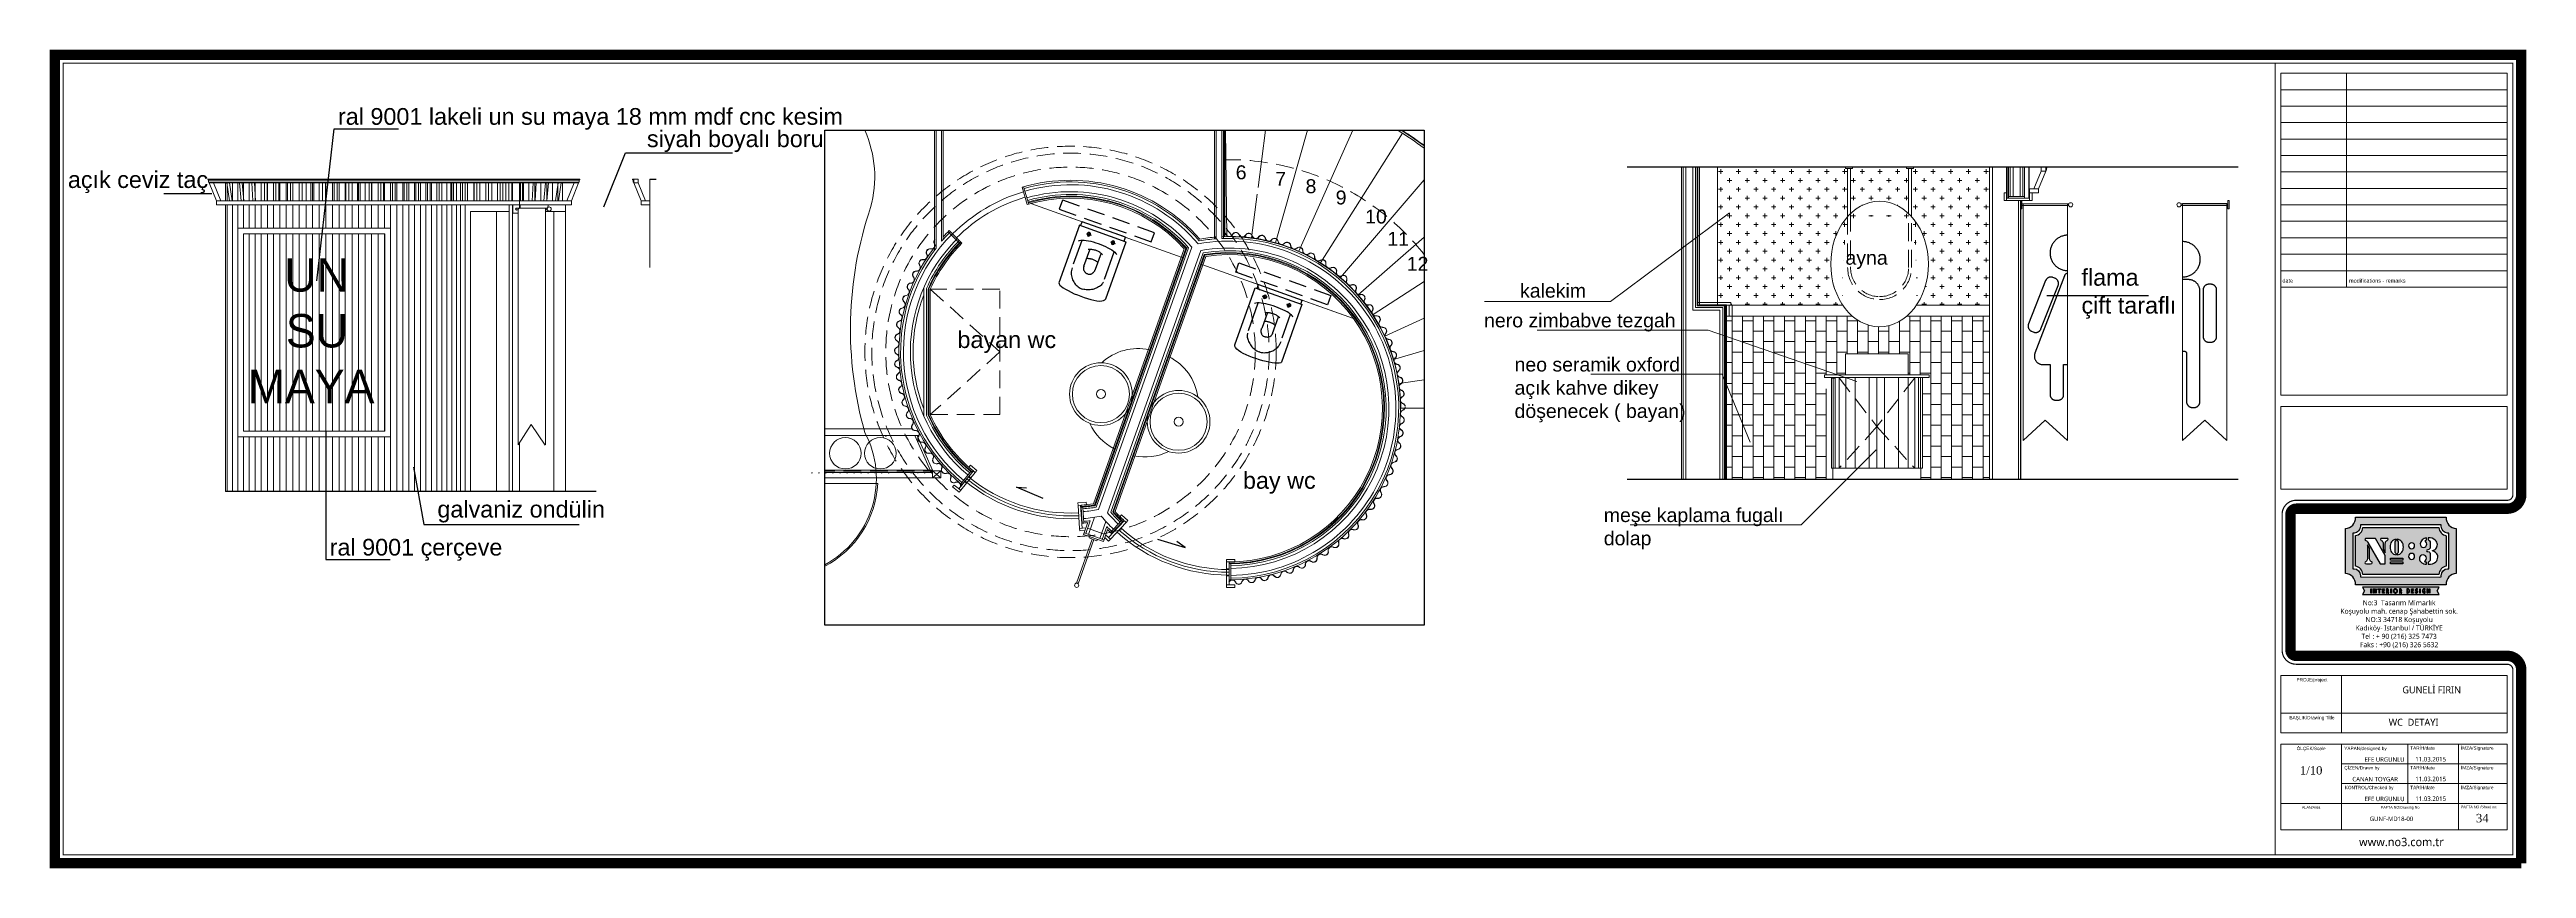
# Model space of a CAD drawing. Header units: millimetres. Extents: x 54215 to 67697, y 23496 to 56611.
# Drawn here: x 58572 to 60350, y 29504 to 30092 of the extents above; entities that cross this region are included whole.
import ezdxf
from ezdxf.enums import TextEntityAlignment as Align

# ---------------------------------------------------------------- set-up
doc = ezdxf.new("R2010")
doc.units = ezdxf.units.MM
doc.linetypes.add('DASHED', pattern=[19.05, 12.7, -6.35])
doc.layers.add('0 rölöve', color=7, linetype='Continuous', true_color=0xf1380e)
for name, color, linetype, lineweight in [('alçıpankesit', 220, 'Continuous', 20), ('b_görünüş', 44, 'Continuous', 25), ('no3_ahsap gorunus on ince', 32, 'Continuous', 13), ('no3_cam kesit arka', 141, 'Continuous', 18), ('no3_duvar kaplama', 8, 'Continuous', 0), ('no3_duvar ytong', 101, 'Continuous', 0), ('no3_kutu profil gorunus', 8, 'Continuous', 0), ('no3_kutuprofil kesit', 74, 'Continuous', 18), ('no3_lejand', 255, 'Continuous', 13), ('no3_mermer gorunus arka', 41, 'Continuous', 13), ('no3_mermer gorunus on', 31, 'Continuous', 15), ('no3_tefriş arka ince', 65, 'Continuous', 13), ('no3_tefriş izdüşüm', 87, 'Continuous', 15), ('no3_yazı duvar', 152, 'Continuous', 0), ('t_yazı', 154, 'Continuous', 25)]:
    doc.layers.add(name, color=color, linetype=linetype, lineweight=lineweight)
for name, color, linetype, lineweight, true_color in [('no3_ahsap kesit on', 7, 'Continuous', 20, 0xfca103), ('no3_alçıpan kesit', 7, 'Continuous', 20, 0xf5003d), ('no3_tefriş ön ince', 7, 'Continuous', 18, 0x8c1aff)]:
    doc.layers.add(name, color=color, linetype=linetype, lineweight=lineweight, true_color=true_color)
doc.styles.add('ARIALT', font='arial.ttf', dxfattribs={"height": 10})
doc.styles.add('AT-ARIAL', font='arial.ttf')
doc.styles.get("Standard").update_dxf_attribs({"font": 'arial.ttf'})

msp = doc.modelspace()

# ---------------------------------------------------------------- texts
at = {"color": 7, "insert": (60281.85, 29632.345), "char_height": 4.995, "width": 125.12147, "attachment_point": 5}
msp.add_mtext('{\\fLucida Sans Unicode|b0|i0|c162|p34;GUNELİ FIRIN}', dxfattribs=at)
at = {"layer": 'no3_lejand', "linetype": 'Continuous', "style": 'ARIALT'}
for s, height, p in [('ALAN/Area', 1.8876, (60195.338, 29548.11)), ('PAFTA NO/Drawing No', 1.88759, (60259.196, 29548.11))]:
    msp.add_text(s, height=height, dxfattribs=at).set_placement(p, align=Align.MIDDLE_CENTER)
at = {"layer": 'no3_lejand', "color": 252, "attachment_point": 1, "style": 'AT-ARIAL'}
for s, insert, char_height, width in [('date', (60174.711, 29927.315), 2.8097, 11.29718), ('modifications - remarks', (60222.568, 29927.315), 2.80969, 59.99468)]:
    msp.add_mtext(s, dxfattribs=dict(at, insert=insert, char_height=char_height, width=width))
at = {"layer": 'no3_lejand', "color": 7}
for s, insert, char_height, width, attachment_point in [('{\\fLucida Sans Unicode|b0|i0|c162|p34;No:3  Tasarım Mimarlık\\PKoşuyolu mah. cenap Şahabettin sok.\\PNO:3 34718 Koşuyolu\\PKadıköy- Istanbul / TÜRKİYE\\PTel : + 90 (216) 325 7473\\PFaks : +90 (216) 326 5632}', (60258.46, 29679.413), 3.61246, 93.56152, 5), ('{\\fLucida Sans Unicode|b0|i0|c162|p34;WC  DETAYI}', (60268.846, 29609.1), 5.0173, 122.81536, 5), ('{\\fGeorgia|b0|i0|c162|p18;1/10}', (60195.338, 29574.6), 6.02076, 122.81536, 5), ('{\\fLucida Sans Unicode|b0|i0|c162|p34;EFE URGUNLU}', (60233.664, 29582.422), 3.21107, 122.81536, 4), ('{\\fLucida Sans Unicode|b0|i0|c162|p34;11.03.2015\\P}', (60270.108, 29582.578), 3.24, 123.92176, 4), ('{\\fLucida Sans Unicode|b0|i0|c162|p34;CANAN TOYGAR}', (60224.931, 29568.293), 3.24, 123.92176, 4), ('{\\fLucida Sans Unicode|b0|i0|c162|p34;11.03.2015\\P}', (60270.108, 29568.421), 3.24, 123.92176, 4), ('{\\fLucida Sans Unicode|b0|i0|c162|p34;EFE URGUNLU}', (60233.664, 29554.108), 3.21107, 122.81536, 4), ('{\\fLucida Sans Unicode|b0|i0|c162|p34;GUNF-MD18-00}', (60237.38, 29539.832), 3.21107, 122.81536, 4), ('{\\fLucida Sans Unicode|b0|i0|c162|p34;11.03.2015\\P}', (60270.108, 29554.264), 3.24, 123.92176, 4), ('{\\fGeorgia|b0|i0|c162|p18;34}', (60318.13, 29540.325), 6.02076, 122.81536, 5), ('{\\fLucida Sans Unicode|b0|i0|c162|p34;www.no3.com.tr}', (60260.099, 29523.198), 6.02076, 93.56152, 5)]:
    msp.add_mtext(s, dxfattribs=dict(at, insert=insert, char_height=char_height, width=width, attachment_point=attachment_point))
at = {"layer": 'no3_lejand', "char_height": 2.4083, "style": 'ARIALT'}
for s, insert, width, attachment_point in [('PROJE/project', (60195.913, 29640.83), 44.79424, 2), ('BAŞLIK/Drawing Title', (60195.913, 29613.621), 44.79424, 2), ('ÖLÇEK/Scale', (60195.338, 29591.525), 16.26855, 2), ('YAPAN/designed by', (60234.334, 29591.525), 44.79424, 2), ('ÇİZEN/Drawn by', (60231.757, 29577.673), 44.79424, 2), ('TARİH/date', (60266.445, 29591.83), 18.31967, 1), ('TARİH/date', (60266.445, 29577.673), 18.31967, 1), ('İMZA/Signature', (60302.841, 29591.83), 18.31967, 1), ('İMZA/Signature', (60302.841, 29577.673), 18.31967, 1), ('KONTROL/Checked by', (60219.461, 29563.516), 40.24224, 1), ('TARİH/date', (60266.445, 29563.516), 18.31967, 1), ('İMZA/Signature', (60302.841, 29563.516), 18.31967, 1)]:
    msp.add_mtext(s, dxfattribs=dict(at, insert=insert, width=width, attachment_point=attachment_point))
at = {"layer": 'no3_lejand', "linetype": 'Continuous', "insert": (60302.841, 29549.359), "char_height": 1.88759, "width": 45.2116, "attachment_point": 1, "style": 'ARIALT'}
msp.add_mtext('PAFTA NO /Sheet no:', dxfattribs=at)
at = {"layer": 'no3_yazı duvar', "char_height": 10, "width": 143.81258, "attachment_point": 1}
for s, insert in [('ayna', (59861.172, 29947.356)), ('kalekim', (59627.652, 29923.725)), ('nero zimbabve tezgah', (59601.833, 29902.428)), ('neo seramik oxford açık kahve dikey döşenecek ( bayan)', (59623.694, 29870.761)), ('meşe kaplama fugalı dolap', (59687.746, 29762.751))]:
    msp.add_mtext(s, dxfattribs=dict(at, insert=insert))
at = {"layer": 't_yazı', "attachment_point": 7}
for s, insert, char_height, width in [('ral 9001 lakeli un su maya 18 mm mdf cnc kesim', (58779.392, 30034.117), 12, 369.49515), ('siyah boyalı boru', (59001.119, 30018.098), 12, 369.49515), ('açık ceviz taç', (58585.585, 29988.72), 12, 369.49515), ('6', (59423.602, 29998.521), 10, 307.91263), ('7', (59451.977, 29993.967), 10, 307.91263), ('8', (59473.736, 29988.532), 10, 307.91263), ('9', (59495.348, 29980.452), 10, 307.91263), ('10', (59516.519, 29966.791), 10, 307.91263), ('11', (59532.391, 29950.919), 10, 307.91263), ('\\pi348.92;{\\fBebas|b0|i0|c0|p2;UN\\P\\pi350.07;SU\\P\\pi322.64;MAYA}', (58391.948, 29838.005), 24, 738.99031), ('12', (59546.358, 29932.997), 10, 307.91263), ('flama\\Pçift taraflı', (60030.531, 29898.59), 12, 369.49515), ('bayan wc', (59223.932, 29873.983), 12, 369.49515), ('bay wc', (59428.811, 29772.997), 12, 369.49515), ('galvaniz ondülin', (58850.749, 29752.386), 12, 369.49515), ('ral 9001 çerçeve', (58773.455, 29725.01), 12, 369.49515)]:
    msp.add_mtext(s, dxfattribs=dict(at, insert=insert, char_height=char_height, width=width))

# ---------------------------------------------------------------- blocks, each defined once
blk = doc.blocks.new('klozet')
at = {"layer": 'b_görünüş'}
for p, q in [((-23024.1, -1604.8), (-23024.1, -1638)), ((-23021.1, -1604.8), (-23024.1, -1604.8)), ((-22977.7, -1603.3), (-23021.1, -1603.3)), ((-23021, -1603.3), (-23021, -1639.1)), ((-23015.7, -1612.1), (-23019.2, -1612.1)), ((-23018.5, -1611.9), (-23018.6, -1612.1)), ((-23018.6, -1612.1), (-23018.6, -1612.1)), ((-23018.6, -1612.1), (-23018.6, -1612.1)), ((-23018.6, -1612.1), (-23018.5, -1612.3)), ((-23018.4, -1611.5), (-23018.5, -1611.7)), ((-23018.5, -1611.7), (-23018.5, -1611.9)), ((-23018.5, -1612.3), (-23018.5, -1612.5)), ((-23018.5, -1612.5), (-23018.4, -1612.7)), ((-23018.3, -1611.3), (-23018.4, -1611.5)), ((-23018.4, -1612.7), (-23018.3, -1612.8)), ((-23018.1, -1611.2), (-23018.3, -1611.3)), ((-23018.3, -1612.8), (-23018.1, -1613)), ((-23018, -1611.1), (-23018.1, -1611.2)), ((-23018.1, -1613), (-23018, -1613.1)), ((-23017.8, -1611), (-23018, -1611.1)), ((-23018, -1613.1), (-23017.8, -1613.2)), ((-23017.6, -1610.9), (-23017.8, -1611)), ((-23017.8, -1613.2), (-23017.6, -1613.2)), ((-23017.4, -1610.9), (-23017.6, -1610.9)), ((-23017.6, -1613.2), (-23017.4, -1613.3)), ((-23017.2, -1610.9), (-23017.4, -1610.9)), ((-23017.4, -1613.3), (-23017.2, -1613.2)), ((-23017.3, -1613.9), (-23017.3, -1610.4)), ((-23017, -1611), (-23017.2, -1610.9)), ((-23017.2, -1613.2), (-23017, -1613.2)), ((-23016.8, -1611.1), (-23017, -1611)), ((-23017, -1613.2), (-23016.8, -1613.1)), ((-23016.6, -1611.2), (-23016.8, -1611.1)), ((-23016.8, -1613.1), (-23016.6, -1613)), ((-23016.5, -1611.3), (-23016.6, -1611.2)), ((-23016.6, -1613), (-23016.5, -1612.8)), ((-23016.4, -1611.5), (-23016.5, -1611.3)), ((-23016.5, -1612.8), (-23016.4, -1612.7)), ((-23016.3, -1611.7), (-23016.4, -1611.5)), ((-23016.4, -1612.7), (-23016.3, -1612.5)), ((-23016.2, -1611.9), (-23016.3, -1611.7)), ((-23016.3, -1612.5), (-23016.2, -1612.3)), ((-23016.2, -1612.1), (-23016.2, -1611.9)), ((-23016.2, -1612.3), (-23016.2, -1612.1)), ((-23013.1, -1618), (-23013, -1616.1)), ((-23013, -1616.1), (-23012.8, -1614.3)), ((-23012.8, -1614.3), (-23012.5, -1612.7)), ((-23012.5, -1612.7), (-23012.2, -1611.1)), ((-23012.2, -1611.1), (-23011.8, -1609.7)), ((-23011.8, -1609.7), (-23011.4, -1608.5)), ((-22990.7, -1609), (-23011.6, -1609)), ((-23011.4, -1608.5), (-23010.9, -1607.5)), ((-23010.9, -1607.5), (-23010.3, -1606.7)), ((-23007.2, -1617.4), (-23007.4, -1617.8)), ((-23007.1, -1617), (-23007.2, -1617.4)), ((-23006.9, -1616.6), (-23007.1, -1617)), ((-23006.7, -1616.3), (-23006.9, -1616.6)), ((-22988.5, -1609.1), (-22987.9, -1609.2)), ((-22987.9, -1609.2), (-22987.3, -1609.3)), ((-22987.3, -1609.3), (-22986.6, -1609.5)), ((-22986.6, -1609.5), (-22985.9, -1609.8)), ((-22985.9, -1609.8), (-22985.3, -1610.2)), ((-22985.3, -1610.2), (-22984.6, -1610.7)), ((-22984.6, -1610.7), (-22984, -1611.2)), ((-22984, -1611.2), (-22983.3, -1611.7)), ((-22983.3, -1611.7), (-22982.7, -1612.4)), ((-22982.7, -1612.4), (-22982.1, -1613.1)), ((-22982.1, -1613.1), (-22981.5, -1613.8)), ((-22981.5, -1613.8), (-22981, -1614.5)), ((-22981, -1614.5), (-22980.5, -1615.3)), ((-22980.5, -1615.3), (-22980.1, -1616.2)), ((-22980.1, -1616.2), (-22979.7, -1617)), ((-22979.7, -1617), (-22979.4, -1617.9)), ((-22976.8, -1603.7), (-22977.7, -1603.3)), ((-22976, -1604.5), (-22976.8, -1603.7)), ((-22975.3, -1605.7), (-22976, -1604.5)), ((-22974.7, -1607.2), (-22975.3, -1605.7)), ((-22974.2, -1609), (-22974.7, -1607.2)), ((-22973.9, -1611.1), (-22974.2, -1609)), ((-22973.6, -1613.4), (-22973.9, -1611.1)), ((-22973.5, -1615.8), (-22973.6, -1613.4)), ((-22973.4, -1618.3), (-22973.5, -1615.8)), ((-23015.7, -1630.3), (-23019.2, -1630.3)), ((-23018.5, -1630.2), (-23018.6, -1630.4)), ((-23018.6, -1630.4), (-23018.6, -1630.4)), ((-23018.6, -1630.4), (-23018.6, -1630.4)), ((-23018.6, -1630.4), (-23018.5, -1630.6)), ((-23018.4, -1629.8), (-23018.5, -1630)), ((-23018.5, -1630), (-23018.5, -1630.2)), ((-23018.5, -1630.6), (-23018.5, -1630.8)), ((-23018.5, -1630.8), (-23018.4, -1631)), ((-23018.3, -1629.7), (-23018.4, -1629.8)), ((-23018.4, -1631), (-23018.3, -1631.2)), ((-23018.1, -1629.5), (-23018.3, -1629.7)), ((-23018.3, -1631.2), (-23018.1, -1631.3)), ((-23018, -1629.4), (-23018.1, -1629.5)), ((-23018.1, -1631.3), (-23018, -1631.4)), ((-23017.8, -1629.3), (-23018, -1629.4)), ((-23018, -1631.4), (-23017.8, -1631.5)), ((-23017.6, -1629.3), (-23017.8, -1629.3)), ((-23017.8, -1631.5), (-23017.6, -1631.6)), ((-23017.4, -1629.2), (-23017.6, -1629.3)), ((-23017.6, -1631.6), (-23017.4, -1631.6)), ((-23017.2, -1629.3), (-23017.4, -1629.2)), ((-23017.4, -1631.6), (-23017.2, -1631.6)), ((-23017.3, -1632.1), (-23017.3, -1628.7)), ((-23017, -1629.3), (-23017.2, -1629.3)), ((-23017.2, -1631.6), (-23017, -1631.5)), ((-23016.8, -1629.4), (-23017, -1629.3)), ((-23017, -1631.5), (-23016.8, -1631.4)), ((-23016.6, -1629.5), (-23016.8, -1629.4)), ((-23016.8, -1631.4), (-23016.6, -1631.3)), ((-23016.5, -1629.7), (-23016.6, -1629.5)), ((-23016.6, -1631.3), (-23016.5, -1631.2)), ((-23016.4, -1629.8), (-23016.5, -1629.7)), ((-23016.5, -1631.2), (-23016.4, -1631)), ((-23016.3, -1630), (-23016.4, -1629.8)), ((-23016.4, -1631), (-23016.3, -1630.8)), ((-23016.2, -1630.2), (-23016.3, -1630)), ((-23016.3, -1630.8), (-23016.2, -1630.6)), ((-23016.2, -1630.4), (-23016.2, -1630.2)), ((-23016.2, -1630.6), (-23016.2, -1630.4)), ((-23013.2, -1619.9), (-23013.1, -1618)), ((-23013.2, -1621.8), (-23013.2, -1619.9)), ((-23013.2, -1623.7), (-23013.2, -1621.8)), ((-23013.1, -1625.6), (-23013.2, -1623.7)), ((-23013, -1627.4), (-23013.1, -1625.6)), ((-23012.7, -1629.1), (-23013, -1627.4)), ((-23012.5, -1630.7), (-23012.7, -1629.1)), ((-23012.2, -1632.1), (-23012.5, -1630.7)), ((-23011.8, -1633.4), (-23012.2, -1632.1)), ((-23011.3, -1634.5), (-23011.8, -1633.4)), ((-22993.7, -1633.6), (-23011.7, -1633.6)), ((-23010.9, -1635.3), (-23011.3, -1634.5)), ((-23007.9, -1620.3), (-23008, -1620.9)), ((-23008, -1620.9), (-23008, -1621.5)), ((-23008, -1621.5), (-23008, -1622.1)), ((-23008, -1622.1), (-23008, -1622.7)), ((-23008, -1622.7), (-23007.9, -1623.4)), ((-23007.8, -1619.2), (-23007.9, -1619.8)), ((-23007.9, -1619.8), (-23007.9, -1620.3)), ((-23007.9, -1623.4), (-23007.8, -1624)), ((-23007.7, -1618.7), (-23007.8, -1619.2)), ((-23007.8, -1624), (-23007.7, -1624.6)), ((-23007.5, -1618.2), (-23007.7, -1618.7)), ((-23007.7, -1624.6), (-23007.6, -1625.2)), ((-23007.6, -1625.2), (-23007.3, -1625.9)), ((-23007.4, -1617.8), (-23007.5, -1618.2)), ((-23007.4, -1617.6), (-22995.1, -1617.6)), ((-23007.3, -1625.9), (-23007.1, -1626.5)), ((-23007.1, -1626.5), (-23006.8, -1627.1)), ((-22994.5, -1626.1), (-23007, -1626.1)), ((-23001.3, -1620.9), (-23001.2, -1620.4)), ((-23001.3, -1621.4), (-23001.3, -1620.9)), ((-23001.3, -1621.9), (-23001.3, -1621.4)), ((-23001.3, -1622.4), (-23001.3, -1621.9)), ((-23001.2, -1622.8), (-23001.3, -1622.4)), ((-23001.2, -1620.4), (-23001.1, -1619.9)), ((-23001.2, -1623.3), (-23001.2, -1622.8)), ((-23001.1, -1623.7), (-23001.2, -1623.3)), ((-23001.1, -1619.4), (-23000.9, -1618.9)), ((-23001.1, -1619.9), (-23001.1, -1619.4)), ((-23001, -1624.1), (-23001.1, -1623.7)), ((-23001, -1624.5), (-23001, -1624.1)), ((-23000.9, -1624.9), (-23001, -1624.5)), ((-23000.9, -1618.9), (-23000.8, -1618.5)), ((-23000.8, -1625.3), (-23000.9, -1624.9)), ((-23000.8, -1618.5), (-23000.6, -1618)), ((-23000.7, -1625.6), (-23000.8, -1625.3)), ((-23000.6, -1625.9), (-23000.7, -1625.6)), ((-23000.6, -1618), (-23000.4, -1617.5)), ((-23000.6, -1626.1), (-23000.6, -1625.9)), ((-22994.8, -1617.6), (-22995.1, -1617.5)), ((-22994.4, -1617.6), (-22994.8, -1617.6)), ((-22994.5, -1626.1), (-22994.1, -1626.1)), ((-22994.1, -1617.6), (-22994.4, -1617.6)), ((-22993.7, -1617.7), (-22994.1, -1617.6)), ((-22994.1, -1626.1), (-22993.7, -1626)), ((-22993.4, -1617.8), (-22993.7, -1617.7)), ((-22993.7, -1626), (-22993.3, -1626)), ((-22993.1, -1617.9), (-22993.4, -1617.8)), ((-22993.3, -1626), (-22993, -1625.9)), ((-22992.7, -1618), (-22993.1, -1617.9)), ((-22993, -1625.9), (-22992.6, -1625.7)), ((-22992.4, -1618.2), (-22992.7, -1618)), ((-22992.6, -1625.7), (-22992.3, -1625.6)), ((-22992.1, -1618.4), (-22992.4, -1618.2)), ((-22992.3, -1625.6), (-22992.1, -1625.4)), ((-22991.8, -1618.5), (-22992.1, -1618.4)), ((-22992.1, -1625.4), (-22991.8, -1625.2)), ((-22991.6, -1618.8), (-22991.8, -1618.5)), ((-22991.8, -1625.2), (-22991.5, -1625)), ((-22991.3, -1619), (-22991.6, -1618.8)), ((-22991.5, -1625), (-22991.3, -1624.8)), ((-22991.1, -1619.2), (-22991.3, -1619)), ((-22991.3, -1624.8), (-22991.1, -1624.5)), ((-22990.9, -1619.5), (-22991.1, -1619.2)), ((-22991.1, -1624.5), (-22990.9, -1624.2)), ((-22990.7, -1619.8), (-22990.9, -1619.5)), ((-22990.9, -1624.2), (-22990.8, -1623.9)), ((-22990.8, -1623.9), (-22990.6, -1623.6)), ((-22990.5, -1620.1), (-22990.7, -1619.8)), ((-22990.7, -1633.6), (-22989.6, -1633.6)), ((-22990.6, -1623.6), (-22990.5, -1623.3)), ((-22990.4, -1620.4), (-22990.5, -1620.1)), ((-22990.5, -1623.3), (-22990.4, -1622.9)), ((-22990.3, -1620.7), (-22990.4, -1620.4)), ((-22990.4, -1622.9), (-22990.3, -1622.6)), ((-22990.3, -1621), (-22990.3, -1620.7)), ((-22990.2, -1621.4), (-22990.3, -1621)), ((-22990.3, -1621.8), (-22990.2, -1621.4)), ((-22990.3, -1622.2), (-22990.3, -1621.8)), ((-22990.3, -1622.6), (-22990.3, -1622.2)), ((-22989.6, -1633.6), (-22988.6, -1633.4)), ((-22988.6, -1633.4), (-22987.6, -1633.2)), ((-22987.6, -1633.2), (-22986.7, -1632.9)), ((-22986.7, -1632.9), (-22985.8, -1632.6)), ((-22985.8, -1632.6), (-22984.9, -1632.1)), ((-22984.9, -1632.1), (-22984.1, -1631.6)), ((-22984.1, -1631.6), (-22983.3, -1631.1)), ((-22983.3, -1631.1), (-22982.6, -1630.5)), ((-22982.6, -1630.5), (-22982, -1629.8)), ((-22982, -1629.8), (-22981.4, -1629.1)), ((-22981.4, -1629.1), (-22980.8, -1628.4)), ((-22980.8, -1628.4), (-22980.3, -1627.6)), ((-22980.3, -1627.6), (-22979.9, -1626.8)), ((-22979.9, -1626.8), (-22979.5, -1625.9)), ((-22979.5, -1625.9), (-22979.2, -1625.1)), ((-22979.4, -1617.9), (-22979.1, -1618.8)), ((-22979.2, -1625.1), (-22979, -1624.2)), ((-22979.1, -1618.8), (-22978.9, -1619.7)), ((-22979, -1624.2), (-22978.8, -1623.3)), ((-22978.9, -1619.7), (-22978.8, -1620.6)), ((-22978.8, -1620.6), (-22978.7, -1621.5)), ((-22978.8, -1623.3), (-22978.7, -1622.4)), ((-22978.7, -1622.4), (-22978.7, -1621.5)), ((-22975.4, -1636.4), (-22975, -1634.8)), ((-22975, -1634.8), (-22974.5, -1632.9)), ((-22974.5, -1632.9), (-22974.2, -1630.8)), ((-22974.2, -1630.8), (-22973.9, -1628.5)), ((-22973.9, -1628.5), (-22973.6, -1626)), ((-22973.6, -1626), (-22973.5, -1623.5)), ((-22973.5, -1623.5), (-22973.4, -1620.9)), ((-22973.4, -1620.9), (-22973.4, -1618.3)), ((-23021.1, -1638), (-23024.1, -1638)), ((-23021.1, -1639), (-22977.3, -1639)), ((-23010.3, -1635.9), (-23010.9, -1635.3)), ((-22977.2, -1639), (-22976.6, -1638.6)), ((-22976.6, -1638.6), (-22976, -1637.7)), ((-22976, -1637.7), (-22975.4, -1636.4))]:
    blk.add_line(p, q, dxfattribs=at)

# ---------------------------------------------------------------- hatches: boundary and pattern name
at = {"true_color": 0xe74a37}
h = msp.add_hatch(color=13, dxfattribs=at)
h.dxf.hatch_style = 1
edge = h.paths.add_edge_path()
edge.add_spline(control_points=[(60299.365, 29748.225), (60295.362, 29748.238), (60292.12, 29751.861), (60292.12, 29756.328), (60292.119, 29756.327), (60292.117, 29756.327), (60292.117, 29756.327), (60292.117, 29756.327), (60292.117, 29756.328), (60292.117, 29756.328), (60292.117, 29756.328), (60227.262, 29756.328), (60227.262, 29756.328), (60227.262, 29756.328), (60227.262, 29756.281), (60227.262, 29756.281), (60227.239, 29751.835), (60224.008, 29748.238), (60220.019, 29748.225), (60220.019, 29748.225), (60219.907, 29748.225), (60219.907, 29748.225), (60219.907, 29748.225), (60219.907, 29715.816), (60219.907, 29715.816), (60219.907, 29715.816), (60219.998, 29715.816), (60219.998, 29715.816), (60219.998, 29715.816), (60219.998, 29715.815), (60219.998, 29715.815), (60224.011, 29715.815), (60227.263, 29712.185), (60227.263, 29707.709), (60227.263, 29707.709), (60227.264, 29707.709), (60227.264, 29707.709), (60227.264, 29707.709), (60227.264, 29707.696), (60227.264, 29707.696), (60227.264, 29707.696), (60292.118, 29707.696), (60292.118, 29707.696), (60292.118, 29707.696), (60292.118, 29707.709), (60292.118, 29707.709), (60292.119, 29707.709), (60292.122, 29707.709), (60292.122, 29707.709), (60292.122, 29712.185), (60295.374, 29715.815), (60299.387, 29715.815), (60299.387, 29715.815), (60299.387, 29715.816), (60299.387, 29715.816), (60299.387, 29715.816), (60299.471, 29715.816), (60299.471, 29715.816), (60299.471, 29715.816), (60299.471, 29748.225), (60299.471, 29748.225), (60299.471, 29748.225), (60299.365, 29748.225), (60299.365, 29748.225)], knot_values=[0, 0, 0, 0, 1, 1, 1, 2, 2, 2, 3, 3, 3, 4, 4, 4, 5, 5, 5, 6, 6, 6, 7, 7, 7, 8, 8, 8, 9, 9, 9, 10, 10, 10, 11, 11, 11, 12, 12, 12, 13, 13, 13, 14, 14, 14, 15, 15, 15, 16, 16, 16, 17, 17, 17, 18, 18, 18, 19, 19, 19, 20, 20, 20, 21, 21, 21, 21], degree=3, periodic=0)
edge = h.paths.add_edge_path(flags=16)
edge.add_spline(control_points=[(60294.095, 29719.256), (60294.095, 29719.256), (60293.099, 29719.256), (60293.099, 29719.256), (60290.692, 29719.256), (60288.733, 29717.021), (60288.733, 29714.276), (60288.733, 29714.276), (60288.731, 29713.34), (60288.731, 29713.34), (60288.731, 29713.34), (60287.796, 29713.33), (60287.796, 29713.33), (60287.796, 29713.33), (60230.649, 29713.341), (60230.649, 29713.341), (60230.649, 29713.341), (60230.649, 29714.276), (60230.649, 29714.276), (60230.649, 29717.022), (60228.691, 29719.256), (60226.283, 29719.256), (60226.283, 29719.256), (60225.347, 29719.256), (60225.347, 29719.256), (60225.347, 29719.256), (60225.347, 29744.773), (60225.347, 29744.773), (60225.347, 29744.773), (60226.297, 29744.78), (60226.297, 29744.78), (60228.682, 29744.787), (60230.634, 29747.007), (60230.649, 29749.728), (60230.649, 29749.728), (60230.649, 29750.693), (60230.649, 29750.693), (60230.649, 29750.693), (60273.223, 29750.693), (60273.223, 29750.693), (60281.482, 29750.693), (60288.734, 29750.696), (60288.734, 29750.696), (60288.734, 29750.696), (60288.734, 29749.758), (60288.734, 29749.758), (60288.734, 29749.758), (60288.732, 29749.758), (60288.732, 29749.758), (60288.732, 29747.02), (60290.686, 29744.787), (60293.086, 29744.78), (60293.086, 29744.78), (60294.095, 29744.78), (60294.095, 29744.78), (60294.095, 29744.78), (60294.095, 29719.256), (60294.095, 29719.256)], knot_values=[0, 0, 0, 0, 1, 1, 1, 2, 2, 2, 3, 3, 3, 4, 4, 4, 5, 5, 5, 6, 6, 6, 7, 7, 7, 8, 8, 8, 9, 9, 9, 10, 10, 10, 11, 11, 11, 12, 12, 12, 13, 13, 13, 14, 14, 14, 15, 15, 15, 16, 16, 16, 17, 17, 17, 18, 18, 18, 19, 19, 19, 19], degree=3, periodic=0)
h = msp.add_hatch(color=13, dxfattribs=at)
h.dxf.hatch_style = 1
edge = h.paths.add_edge_path()
edge.add_spline(control_points=[(60292.226, 29732.018), (60292.226, 29737.497), (60292.226, 29742.977), (60292.226, 29742.977), (60289.477, 29743.403), (60287.298, 29745.805), (60286.92, 29748.823)], knot_values=[8, 8, 8, 8, 8.5, 8.5, 8.5, 9.5, 9.5, 9.5, 9.5], degree=3, periodic=0)
edge.add_spline(control_points=[(60286.92, 29748.823), (60286.92, 29748.823), (60232.46, 29748.823), (60232.46, 29748.823), (60232.083, 29745.833), (60229.938, 29743.448), (60227.234, 29742.989)], knot_values=[6, 6, 6, 6, 7, 7, 7, 8, 8, 8, 8], degree=3, periodic=0)
edge.add_spline(control_points=[(60227.234, 29742.989), (60227.234, 29742.989), (60227.219, 29721.049), (60227.219, 29721.049), (60229.938, 29720.598), (60232.087, 29718.21), (60232.462, 29715.211)], knot_values=[4, 4, 4, 4, 5, 5, 5, 6, 6, 6, 6], degree=3, periodic=0)
edge.add_spline(control_points=[(60232.462, 29715.211), (60232.462, 29715.211), (60286.861, 29715.201), (60286.861, 29715.201), (60286.861, 29715.201), (60286.861, 29715.201), (60286.861, 29715.201)], knot_values=[2.99999, 2.99999, 2.99999, 2.99999, 3.99999, 3.99999, 3.99999, 4, 4, 4, 4], degree=3, periodic=0)
edge.add_spline(control_points=[(60286.861, 29715.201), (60286.861, 29715.201), (60286.861, 29715.211), (60286.861, 29715.211), (60286.861, 29715.211), (60286.861, 29715.211), (60286.861, 29715.211)], knot_values=[1.99999, 1.99999, 1.99999, 1.99999, 2.99998, 2.99998, 2.99998, 2.99999, 2.99999, 2.99999, 2.99999], degree=3, periodic=0)
edge.add_spline(control_points=[(60286.861, 29715.211), (60286.861, 29715.211), (60286.921, 29715.211), (60286.921, 29715.211)], knot_values=[1.00001, 1.00001, 1.00001, 1.00001, 1.99999, 1.99999, 1.99999, 1.99999], degree=3, periodic=0)
edge.add_spline(control_points=[(60286.921, 29715.211), (60287.298, 29718.233), (60289.477, 29720.634), (60292.226, 29721.059)], knot_values=[0, 0, 0, 0, 1, 1, 1, 1], degree=3, periodic=0)
edge.add_spline(control_points=[(60292.226, 29721.059), (60292.226, 29721.059), (60292.226, 29726.538), (60292.226, 29732.018)], knot_values=[9.5, 9.5, 9.5, 9.5, 10, 10, 10, 10], degree=3, periodic=0)
edge = h.paths.add_edge_path(flags=16)
edge.add_spline(control_points=[(60265.926, 29737.226), (60266.337, 29737.652), (60266.847, 29737.863), (60267.457, 29737.863), (60268.066, 29737.863), (60268.576, 29737.652), (60268.988, 29737.226)], knot_values=[5, 5, 5, 5, 6, 6, 6, 7, 7, 7, 7], degree=3, periodic=0)
edge.add_spline(control_points=[(60268.988, 29737.226), (60269.399, 29736.803), (60269.604, 29736.3), (60269.604, 29735.715)], knot_values=[7, 7, 7, 7, 8, 8, 8, 8], degree=3, periodic=0)
edge.add_spline(control_points=[(60269.604, 29735.715), (60269.604, 29735.132), (60269.399, 29734.629), (60268.988, 29734.205)], knot_values=[0, 0, 0, 0, 1, 1, 1, 1], degree=3, periodic=0)
edge.add_spline(control_points=[(60268.988, 29734.205), (60268.576, 29733.781), (60268.066, 29733.569), (60267.457, 29733.569), (60266.847, 29733.569), (60266.337, 29733.781), (60265.926, 29734.205), (60265.515, 29734.629), (60265.309, 29735.132), (60265.309, 29735.715)], knot_values=[1, 1, 1, 1, 2, 2, 2, 3, 3, 3, 4, 4, 4, 4], degree=3, periodic=0)
edge.add_spline(control_points=[(60265.309, 29735.715), (60265.309, 29736.3), (60265.515, 29736.803), (60265.926, 29737.226)], knot_values=[4, 4, 4, 4, 5, 5, 5, 5], degree=3, periodic=0)
edge = h.paths.add_edge_path(flags=16)
edge.add_spline(control_points=[(60257.052, 29740.427), (60258.51, 29740.293), (60259.639, 29739.682), (60260.435, 29738.598)], knot_values=[5, 5, 5, 5, 6, 6, 6, 6], degree=3, periodic=0)
edge.add_spline(control_points=[(60260.435, 29738.598), (60261.166, 29737.6), (60261.531, 29736.342), (60261.531, 29734.825)], knot_values=[6, 6, 6, 6, 7, 7, 7, 7], degree=3, periodic=0)
edge.add_spline(control_points=[(60261.531, 29734.825), (60261.531, 29733.308), (60261.166, 29732.049), (60260.435, 29731.051)], knot_values=[7, 7, 7, 7, 8, 8, 8, 8], degree=3, periodic=0)
edge.add_spline(control_points=[(60260.435, 29731.051), (60259.639, 29729.966), (60258.51, 29729.357), (60257.052, 29729.222)], knot_values=[8, 8, 8, 8, 9, 9, 9, 9], degree=3, periodic=0)
edge.add_spline(control_points=[(60257.052, 29729.222), (60257.052, 29729.222), (60257.052, 29730.058), (60257.052, 29730.058)], knot_values=[0, 0, 0, 0, 1, 1, 1, 1], degree=3, periodic=0)
edge.add_spline(control_points=[(60257.052, 29730.058), (60257.541, 29730.231), (60257.786, 29730.575), (60257.786, 29731.094), (60257.786, 29731.094), (60257.786, 29738.554), (60257.786, 29738.554)], knot_values=[1, 1, 1, 1, 2, 2, 2, 3, 3, 3, 3], degree=3, periodic=0)
edge.add_spline(control_points=[(60257.786, 29738.554), (60257.786, 29739.073), (60257.541, 29739.419), (60257.052, 29739.592), (60257.052, 29739.592), (60257.052, 29740.427), (60257.052, 29740.427)], knot_values=[3, 3, 3, 3, 4, 4, 4, 5, 5, 5, 5], degree=3, periodic=0)
edge = h.paths.add_edge_path(flags=16)
edge.add_spline(control_points=[(60256.404, 29740.427), (60256.404, 29740.427), (60256.404, 29739.592), (60256.404, 29739.592)], knot_values=[0, 0, 0, 0, 1, 1, 1, 1], degree=3, periodic=0)
edge.add_spline(control_points=[(60256.404, 29739.592), (60255.914, 29739.419), (60255.669, 29739.073), (60255.669, 29738.554), (60255.669, 29738.554), (60255.669, 29731.094), (60255.669, 29731.094)], knot_values=[1, 1, 1, 1, 2, 2, 2, 3, 3, 3, 3], degree=3, periodic=0)
edge.add_spline(control_points=[(60255.669, 29731.094), (60255.669, 29730.575), (60255.914, 29730.231), (60256.404, 29730.058), (60256.404, 29730.058), (60256.404, 29729.222), (60256.404, 29729.222)], knot_values=[3, 3, 3, 3, 4, 4, 4, 5, 5, 5, 5], degree=3, periodic=0)
edge.add_spline(control_points=[(60256.404, 29729.222), (60254.943, 29729.357), (60253.815, 29729.966), (60253.018, 29731.051)], knot_values=[5, 5, 5, 5, 6, 6, 6, 6], degree=3, periodic=0)
edge.add_spline(control_points=[(60253.018, 29731.051), (60252.289, 29732.049), (60251.924, 29733.308), (60251.924, 29734.825)], knot_values=[6, 6, 6, 6, 7, 7, 7, 7], degree=3, periodic=0)
edge.add_spline(control_points=[(60251.924, 29734.825), (60251.924, 29736.342), (60252.289, 29737.6), (60253.018, 29738.598)], knot_values=[7, 7, 7, 7, 8, 8, 8, 8], degree=3, periodic=0)
edge.add_spline(control_points=[(60253.018, 29738.598), (60253.815, 29739.682), (60254.943, 29740.293), (60256.404, 29740.427)], knot_values=[8, 8, 8, 8, 9, 9, 9, 9], degree=3, periodic=0)
edge = h.paths.add_edge_path(flags=16)
edge.add_spline(control_points=[(60273.612, 29737.038), (60273.612, 29738.207), (60274.091, 29739.187), (60275.048, 29739.982)], knot_values=[8, 8, 8, 8, 9, 9, 9, 9], degree=3, periodic=0)
edge.add_spline(control_points=[(60275.048, 29739.982), (60275.892, 29740.68), (60276.921, 29741.127), (60278.138, 29741.32)], knot_values=[9, 9, 9, 9, 10, 10, 10, 10], degree=3, periodic=0)
edge.add_spline(control_points=[(60278.138, 29741.32), (60278.138, 29741.32), (60278.138, 29739.885), (60278.138, 29739.885)], knot_values=[0, 0, 0, 0, 1, 1, 1, 1], degree=3, periodic=0)
edge.add_spline(control_points=[(60278.138, 29739.885), (60277.457, 29739.754), (60277.116, 29739.52), (60277.116, 29739.179)], knot_values=[1, 1, 1, 1, 2, 2, 2, 2], degree=3, periodic=0)
edge.add_spline(control_points=[(60277.116, 29739.179), (60277.116, 29739.099), (60277.319, 29738.871), (60277.725, 29738.498)], knot_values=[2, 2, 2, 2, 3, 3, 3, 3], degree=3, periodic=0)
edge.add_spline(control_points=[(60277.725, 29738.498), (60278.147, 29738.125), (60278.358, 29737.622), (60278.358, 29736.989)], knot_values=[3, 3, 3, 3, 4, 4, 4, 4], degree=3, periodic=0)
edge.add_spline(control_points=[(60278.358, 29736.989), (60278.358, 29736.356), (60278.122, 29735.797), (60277.652, 29735.31)], knot_values=[4, 4, 4, 4, 5, 5, 5, 5], degree=3, periodic=0)
edge.add_spline(control_points=[(60277.652, 29735.31), (60277.199, 29734.84), (60276.654, 29734.604), (60276.021, 29734.604)], knot_values=[5, 5, 5, 5, 6, 6, 6, 6], degree=3, periodic=0)
edge.add_spline(control_points=[(60276.021, 29734.604), (60275.323, 29734.604), (60274.747, 29734.832), (60274.294, 29735.285)], knot_values=[6, 6, 6, 6, 7, 7, 7, 7], degree=3, periodic=0)
edge.add_spline(control_points=[(60274.294, 29735.285), (60273.84, 29735.756), (60273.612, 29736.34), (60273.612, 29737.038)], knot_values=[7, 7, 7, 7, 8, 8, 8, 8], degree=3, periodic=0)
edge = h.paths.add_edge_path(flags=16)
edge.add_spline(control_points=[(60265.926, 29729.658), (60266.337, 29730.084), (60266.847, 29730.294), (60267.457, 29730.294), (60268.066, 29730.294), (60268.576, 29730.084), (60268.988, 29729.658)], knot_values=[5, 5, 5, 5, 6, 6, 6, 7, 7, 7, 7], degree=3, periodic=0)
edge.add_spline(control_points=[(60268.988, 29729.658), (60269.399, 29729.235), (60269.604, 29728.731), (60269.604, 29728.148)], knot_values=[7, 7, 7, 7, 8, 8, 8, 8], degree=3, periodic=0)
edge.add_spline(control_points=[(60269.604, 29728.148), (60269.604, 29727.565), (60269.399, 29727.061), (60268.988, 29726.637)], knot_values=[0, 0, 0, 0, 1, 1, 1, 1], degree=3, periodic=0)
edge.add_spline(control_points=[(60268.988, 29726.637), (60268.576, 29726.214), (60268.066, 29726.002), (60267.457, 29726.002), (60266.847, 29726.002), (60266.337, 29726.214), (60265.926, 29726.637)], knot_values=[1, 1, 1, 1, 2, 2, 2, 3, 3, 3, 3], degree=3, periodic=0)
edge.add_spline(control_points=[(60265.926, 29726.637), (60265.515, 29727.061), (60265.309, 29727.565), (60265.309, 29728.148)], knot_values=[3, 3, 3, 3, 4, 4, 4, 4], degree=3, periodic=0)
edge.add_spline(control_points=[(60265.309, 29728.148), (60265.309, 29728.731), (60265.515, 29729.235), (60265.926, 29729.658)], knot_values=[4, 4, 4, 4, 5, 5, 5, 5], degree=3, periodic=0)
edge = h.paths.add_edge_path(flags=16)
edge.add_spline(control_points=[(60279.234, 29741.394), (60281.423, 29741.491), (60283.142, 29740.973), (60284.392, 29739.837)], knot_values=[16, 16, 16, 16, 17, 17, 17, 17], degree=3, periodic=0)
edge.add_spline(control_points=[(60284.392, 29739.837), (60285.398, 29738.911), (60285.9, 29737.824), (60285.9, 29736.575)], knot_values=[17, 17, 17, 17, 18, 18, 18, 18], degree=3, periodic=0)
edge.add_spline(control_points=[(60285.9, 29736.575), (60285.9, 29735.424), (60285.546, 29734.451), (60284.831, 29733.655)], knot_values=[18, 18, 18, 18, 19, 19, 19, 19], degree=3, periodic=0)
edge.add_spline(control_points=[(60284.831, 29733.655), (60284.164, 29732.925), (60283.249, 29732.414), (60282.081, 29732.122)], knot_values=[19, 19, 19, 19, 20, 20, 20, 20], degree=3, periodic=0)
edge.add_spline(control_points=[(60282.081, 29732.122), (60282.081, 29732.122), (60282.081, 29732.074), (60282.081, 29732.074)], knot_values=[0.00001, 0.00001, 0.00001, 0.00001, 1, 1, 1, 1], degree=3, periodic=0)
edge.add_spline(control_points=[(60282.081, 29732.074), (60283.475, 29731.685), (60284.489, 29731.166), (60285.122, 29730.517)], knot_values=[1, 1, 1, 1, 2, 2, 2, 2], degree=3, periodic=0)
edge.add_spline(control_points=[(60285.122, 29730.517), (60285.835, 29729.803), (60286.193, 29728.837), (60286.193, 29727.62)], knot_values=[2, 2, 2, 2, 3, 3, 3, 3], degree=3, periodic=0)
edge.add_spline(control_points=[(60286.193, 29727.62), (60286.193, 29726.226), (60285.731, 29725.073), (60284.806, 29724.166)], knot_values=[3, 3, 3, 3, 4, 4, 4, 4], degree=3, periodic=0)
edge.add_spline(control_points=[(60284.806, 29724.166), (60283.589, 29722.981), (60281.731, 29722.413), (60279.234, 29722.463), (60279.234, 29722.463), (60279.234, 29723.898), (60279.234, 29723.898)], knot_values=[4, 4, 4, 4, 5, 5, 5, 6, 6, 6, 6], degree=3, periodic=0)
edge.add_spline(control_points=[(60279.234, 29723.898), (60280.239, 29724.142), (60280.742, 29724.873), (60280.742, 29726.087), (60280.742, 29726.087), (60280.742, 29729.349), (60280.742, 29729.349)], knot_values=[6, 6, 6, 6, 7, 7, 7, 8, 8, 8, 8], degree=3, periodic=0)
edge.add_spline(control_points=[(60280.742, 29729.349), (60280.742, 29730.013), (60280.652, 29730.508), (60280.474, 29730.832)], knot_values=[8, 8, 8, 8, 9, 9, 9, 9], degree=3, periodic=0)
edge.add_spline(control_points=[(60280.474, 29730.832), (60280.248, 29731.255), (60279.802, 29731.481), (60279.137, 29731.515)], knot_values=[9, 9, 9, 9, 10, 10, 10, 10], degree=3, periodic=0)
edge.add_spline(control_points=[(60279.137, 29731.515), (60278.487, 29731.547), (60278.162, 29731.773), (60278.162, 29732.195)], knot_values=[10, 10, 10, 10, 11, 11, 11, 11], degree=3, periodic=0)
edge.add_spline(control_points=[(60278.162, 29732.195), (60278.162, 29732.617), (60278.496, 29732.861), (60279.161, 29732.925)], knot_values=[11, 11, 11, 11, 12, 12, 12, 12], degree=3, periodic=0)
edge.add_spline(control_points=[(60279.161, 29732.925), (60280.215, 29733.023), (60280.742, 29733.68), (60280.742, 29734.896), (60280.742, 29734.896), (60280.742, 29737.72), (60280.742, 29737.72)], knot_values=[12, 12, 12, 12, 13, 13, 13, 14, 14, 14, 14], degree=3, periodic=0)
edge.add_spline(control_points=[(60280.742, 29737.72), (60280.742, 29738.985), (60280.239, 29739.732), (60279.234, 29739.957), (60279.234, 29739.957), (60279.234, 29741.394), (60279.234, 29741.394)], knot_values=[14, 14, 14, 14, 15, 15, 15, 16, 16, 16, 16], degree=3, periodic=0)
edge = h.paths.add_edge_path(flags=16)
edge.add_spline(control_points=[(60250.514, 29740.298), (60250.514, 29740.039), (60250.343, 29739.812), (60250.003, 29739.617)], knot_values=[7, 7, 7, 7, 8, 8, 8, 8], degree=3, periodic=0)
edge.add_spline(control_points=[(60250.003, 29739.617), (60249.532, 29739.373), (60249.208, 29739.123), (60249.029, 29738.863)], knot_values=[8, 8, 8, 8, 9, 9, 9, 9], degree=3, periodic=0)
edge.add_spline(control_points=[(60249.029, 29738.863), (60248.689, 29738.376), (60248.518, 29737.631), (60248.518, 29736.624), (60248.518, 29736.624), (60248.518, 29735.792), (60248.518, 29734.752)], knot_values=[9, 9, 9, 9, 10, 10, 10, 10.3750225, 10.3750225, 10.3750225, 10.3750225], degree=3, periodic=0)
edge.add_spline(control_points=[(60248.518, 29734.752), (60248.518, 29733.713), (60248.518, 29732.466), (60248.518, 29731.634)], knot_values=[10.3750225, 10.3750225, 10.3750225, 10.3750225, 10.750015, 10.750015, 10.750015, 10.750015], degree=3, periodic=0)
edge.add_spline(control_points=[(60248.518, 29731.634), (60248.518, 29731.426), (60248.518, 29731.244), (60248.518, 29731.098)], knot_values=[10.750015, 10.750015, 10.750015, 10.750015, 10.84376313, 10.84376313, 10.84376313, 10.84376313], degree=3, periodic=0)
edge.add_spline(control_points=[(60248.518, 29731.098), (60248.518, 29730.952), (60248.518, 29730.842), (60248.518, 29730.777)], knot_values=[10.84376313, 10.84376313, 10.84376313, 10.84376313, 10.93751125, 10.93751125, 10.93751125, 10.93751125], degree=3, periodic=0)
edge.add_spline(control_points=[(60248.518, 29730.777), (60248.518, 29730.76), (60248.518, 29730.747), (60248.518, 29730.737)], knot_values=[10.93751125, 10.93751125, 10.93751125, 10.93751125, 10.96094828, 10.96094828, 10.96094828, 10.96094828], degree=3, periodic=0)
edge.add_spline(control_points=[(60248.518, 29730.737), (60248.518, 29730.726), (60248.518, 29730.719), (60248.518, 29730.715)], knot_values=[10.96094828, 10.96094828, 10.96094828, 10.96094828, 10.98438531, 10.98438531, 10.98438531, 10.98438531], degree=3, periodic=0)
edge.add_spline(control_points=[(60248.518, 29730.715), (60248.518, 29730.714), (60248.518, 29730.713), (60248.518, 29730.712)], knot_values=[10.98438531, 10.98438531, 10.98438531, 10.98438531, 10.99024457, 10.99024457, 10.99024457, 10.99024457], degree=3, periodic=0)
edge.add_spline(control_points=[(60248.518, 29730.712), (60248.518, 29730.711), (60248.518, 29730.711), (60248.518, 29730.711)], knot_values=[10.99024457, 10.99024457, 10.99024457, 10.99024457, 10.99610383, 10.99610383, 10.99610383, 10.99610383], degree=3, periodic=0)
edge.add_spline(control_points=[(60248.518, 29730.711), (60248.518, 29730.711), (60248.518, 29730.71), (60248.518, 29730.71)], knot_values=[10.99610383, 10.99610383, 10.99610383, 10.99610383, 10.99756864, 10.99756864, 10.99756864, 10.99756864], degree=3, periodic=0)
edge.add_spline(control_points=[(60248.518, 29730.71), (60248.518, 29730.71), (60248.518, 29730.71), (60248.518, 29730.71)], knot_values=[10.99756864, 10.99756864, 10.99756864, 10.99756864, 10.99903346, 10.99903346, 10.99903346, 10.99903346], degree=3, periodic=0)
edge.add_spline(control_points=[(60248.518, 29730.71), (60248.518, 29730.71), (60248.518, 29730.71), (60248.518, 29730.71)], knot_values=[10.99903346, 10.99903346, 10.99903346, 10.99903346, 10.99939966, 10.99939966, 10.99939966, 10.99939966], degree=3, periodic=0)
edge.add_spline(control_points=[(60248.518, 29730.71), (60248.518, 29730.71), (60248.518, 29730.71), (60248.518, 29730.71)], knot_values=[10.99939966, 10.99939966, 10.99939966, 10.99939966, 10.99976586, 10.99976586, 10.99976586, 10.99976586], degree=3, periodic=0)
edge.add_spline(control_points=[(60248.518, 29730.71), (60248.518, 29730.71), (60248.518, 29730.71), (60248.518, 29730.71), (60248.518, 29730.71), (60248.518, 29730.71), (60248.518, 29730.71)], knot_values=[10.99976586, 10.99976586, 10.99976586, 10.99976586, 11, 11, 11, 11.00489271, 11.00489271, 11.00489271, 11.00489271], degree=3, periodic=0)
edge.add_spline(control_points=[(60248.455, 29730.738), (60248.44, 29730.765), (60248.415, 29730.811), (60248.381, 29730.872)], knot_values=[12.06248875, 12.06248875, 12.06248875, 12.06248875, 12.15623687, 12.15623687, 12.15623687, 12.15623687], degree=3, periodic=0)
edge.add_spline(control_points=[(60248.381, 29730.872), (60248.347, 29730.932), (60248.305, 29731.008), (60248.257, 29731.095)], knot_values=[12.15623687, 12.15623687, 12.15623687, 12.15623687, 12.249985, 12.249985, 12.249985, 12.249985], degree=3, periodic=0)
edge.add_spline(control_points=[(60248.257, 29731.095), (60248.066, 29731.44), (60247.778, 29731.959), (60247.538, 29732.391)], knot_values=[12.249985, 12.249985, 12.249985, 12.249985, 12.6249775, 12.6249775, 12.6249775, 12.6249775], degree=3, periodic=0)
edge.add_spline(control_points=[(60247.538, 29732.391), (60247.299, 29732.823), (60247.107, 29733.169), (60247.107, 29733.169), (60247.107, 29733.169), (60247.107, 29736.624), (60247.107, 29736.624)], knot_values=[12.6249775, 12.6249775, 12.6249775, 12.6249775, 13, 13, 13, 14, 14, 14, 14], degree=3, periodic=0)
edge.add_spline(control_points=[(60247.107, 29736.624), (60247.107, 29737.631), (60246.937, 29738.376), (60246.596, 29738.863)], knot_values=[1, 1, 1, 1, 2, 2, 2, 2], degree=3, periodic=0)
edge.add_spline(control_points=[(60246.596, 29738.863), (60246.418, 29739.123), (60246.094, 29739.373), (60245.623, 29739.617)], knot_values=[2, 2, 2, 2, 3, 3, 3, 3], degree=3, periodic=0)
edge.add_spline(control_points=[(60245.623, 29739.617), (60245.282, 29739.812), (60245.112, 29740.039), (60245.112, 29740.298)], knot_values=[3, 3, 3, 3, 4, 4, 4, 4], degree=3, periodic=0)
edge.add_spline(control_points=[(60245.112, 29740.298), (60245.112, 29740.785), (60245.461, 29741.029), (60246.158, 29741.029), (60246.158, 29741.029), (60249.468, 29741.029), (60249.468, 29741.029)], knot_values=[4, 4, 4, 4, 5, 5, 5, 6, 6, 6, 6], degree=3, periodic=0)
edge.add_spline(control_points=[(60249.468, 29741.029), (60250.165, 29741.029), (60250.514, 29740.785), (60250.514, 29740.298)], knot_values=[6, 6, 6, 6, 7, 7, 7, 7], degree=3, periodic=0)
h.paths.add_polyline_path([(60261.23, 29726.947), (60261.23, 29725.467), (60252.224, 29725.467), (60252.224, 29726.947)], flags=16)
edge = h.paths.add_edge_path(flags=16)
edge.add_spline(control_points=[(60273.734, 29728.449), (60274.221, 29728.967), (60274.845, 29729.227), (60275.608, 29729.227)], knot_values=[4, 4, 4, 4, 5, 5, 5, 5], degree=3, periodic=0)
edge.add_spline(control_points=[(60275.608, 29729.227), (60276.224, 29729.227), (60276.783, 29728.983), (60277.287, 29728.498)], knot_values=[5, 5, 5, 5, 6, 6, 6, 6], degree=3, periodic=0)
edge.add_spline(control_points=[(60277.287, 29728.498), (60277.807, 29728.026), (60278.064, 29727.482), (60278.064, 29726.867)], knot_values=[6, 6, 6, 6, 7, 7, 7, 7], degree=3, periodic=0)
edge.add_spline(control_points=[(60278.064, 29726.867), (60278.064, 29726.202), (60277.838, 29725.634), (60277.384, 29725.162)], knot_values=[7, 7, 7, 7, 8, 8, 8, 8], degree=3, periodic=0)
edge.add_spline(control_points=[(60277.384, 29725.162), (60276.929, 29724.692), (60276.703, 29724.441), (60276.703, 29724.409)], knot_values=[8, 8, 8, 8, 9, 9, 9, 9], degree=3, periodic=0)
edge.add_spline(control_points=[(60276.703, 29724.409), (60276.703, 29724.133), (60277.181, 29723.962), (60278.138, 29723.898)], knot_values=[9, 9, 9, 9, 10, 10, 10, 10], degree=3, periodic=0)
edge.add_spline(control_points=[(60278.138, 29723.898), (60278.138, 29723.898), (60278.138, 29722.463), (60278.138, 29722.463)], knot_values=[0, 0, 0, 0, 1, 1, 1, 1], degree=3, periodic=0)
edge.add_spline(control_points=[(60278.138, 29722.463), (60276.809, 29722.577), (60275.664, 29722.948), (60274.708, 29723.581)], knot_values=[1, 1, 1, 1, 2, 2, 2, 2], degree=3, periodic=0)
edge.add_spline(control_points=[(60274.708, 29723.581), (60273.571, 29724.344), (60273.004, 29725.341), (60273.004, 29726.575)], knot_values=[2, 2, 2, 2, 3, 3, 3, 3], degree=3, periodic=0)
edge.add_spline(control_points=[(60273.004, 29726.575), (60273.004, 29727.322), (60273.248, 29727.945), (60273.734, 29728.449)], knot_values=[3, 3, 3, 3, 4, 4, 4, 4], degree=3, periodic=0)
h.paths.add_polyline_path([(60261.23, 29724.308), (60261.23, 29722.827), (60252.224, 29722.827), (60252.224, 29724.308)], flags=16)
edge = h.paths.add_edge_path(flags=16)
edge.add_spline(control_points=[(60244.978, 29734.872), (60246.748, 29731.794), (60248.518, 29728.715), (60248.518, 29728.715), (60248.518, 29728.715), (60248.518, 29727.243), (60248.518, 29725.771)], knot_values=[0.5, 0.5, 0.5, 0.5, 1, 1, 1, 1.5, 1.5, 1.5, 1.5], degree=3, periodic=0)
edge.add_spline(control_points=[(60248.518, 29725.771), (60248.518, 29724.299), (60248.518, 29722.827), (60248.518, 29722.827), (60248.518, 29722.827), (60247.612, 29722.827), (60246.706, 29722.827)], knot_values=[1.5, 1.5, 1.5, 1.5, 2, 2, 2, 2.5, 2.5, 2.5, 2.5], degree=3, periodic=0)
edge.add_spline(control_points=[(60246.706, 29722.827), (60245.8, 29722.827), (60244.894, 29722.827), (60244.894, 29722.827), (60244.894, 29722.827), (60235.987, 29738.181), (60235.987, 29738.181)], knot_values=[2.5, 2.5, 2.5, 2.5, 3, 3, 3, 4, 4, 4, 4], degree=3, periodic=0)
edge.add_spline(control_points=[(60235.987, 29738.181), (60235.727, 29738.636), (60235.556, 29738.904), (60235.476, 29738.985)], knot_values=[4, 4, 4, 4, 5, 5, 5, 5], degree=3, periodic=0)
edge.add_spline(control_points=[(60235.476, 29738.985), (60235.298, 29739.211), (60235.029, 29739.381), (60234.672, 29739.495)], knot_values=[5, 5, 5, 5, 6, 6, 6, 6], degree=3, periodic=0)
edge.add_spline(control_points=[(60234.672, 29739.495), (60234.186, 29739.657), (60233.942, 29739.917), (60233.942, 29740.275)], knot_values=[6, 6, 6, 6, 7, 7, 7, 7], degree=3, periodic=0)
edge.add_spline(control_points=[(60233.942, 29740.275), (60233.942, 29740.777), (60234.357, 29741.029), (60235.184, 29741.029), (60235.184, 29741.029), (60236.748, 29741.029), (60238.311, 29741.029)], knot_values=[7, 7, 7, 7, 8, 8, 8, 8.5, 8.5, 8.5, 8.5], degree=3, periodic=0)
edge.add_spline(control_points=[(60238.311, 29741.029), (60239.874, 29741.029), (60241.438, 29741.029), (60241.438, 29741.029), (60241.438, 29741.029), (60243.208, 29737.951), (60244.978, 29734.872)], knot_values=[8.5, 8.5, 8.5, 8.5, 9, 9, 9, 9.5, 9.5, 9.5, 9.5], degree=3, periodic=0)
edge = h.paths.add_edge_path(flags=16)
edge.add_spline(control_points=[(60236.57, 29735.238), (60236.911, 29734.629), (60237.251, 29734.021), (60237.251, 29734.021), (60237.251, 29734.021), (60237.251, 29726.672), (60237.251, 29726.672)], knot_values=[2.5, 2.5, 2.5, 2.5, 3, 3, 3, 4, 4, 4, 4], degree=3, periodic=0)
edge.add_spline(control_points=[(60237.251, 29726.672), (60237.366, 29725.795), (60237.593, 29725.155), (60237.933, 29724.75)], knot_values=[4, 4, 4, 4, 5, 5, 5, 5], degree=3, periodic=0)
edge.add_spline(control_points=[(60237.933, 29724.75), (60238.079, 29724.556), (60238.363, 29724.353), (60238.785, 29724.142)], knot_values=[5, 5, 5, 5, 6, 6, 6, 6], degree=3, periodic=0)
edge.add_spline(control_points=[(60238.785, 29724.142), (60239.062, 29723.996), (60239.198, 29723.791), (60239.198, 29723.534)], knot_values=[6, 6, 6, 6, 7, 7, 7, 7], degree=3, periodic=0)
edge.add_spline(control_points=[(60239.198, 29723.534), (60239.198, 29723.063), (60238.777, 29722.827), (60237.933, 29722.827), (60237.933, 29722.827), (60235.159, 29722.827), (60235.159, 29722.827)], knot_values=[7, 7, 7, 7, 8, 8, 8, 9, 9, 9, 9], degree=3, periodic=0)
edge.add_spline(control_points=[(60235.159, 29722.827), (60234.315, 29722.827), (60233.894, 29723.063), (60233.894, 29723.534)], knot_values=[9, 9, 9, 9, 10, 10, 10, 10], degree=3, periodic=0)
edge.add_spline(control_points=[(60233.894, 29723.534), (60233.894, 29723.791), (60234.032, 29723.996), (60234.308, 29724.142)], knot_values=[10, 10, 10, 10, 11, 11, 11, 11], degree=3, periodic=0)
edge.add_spline(control_points=[(60234.308, 29724.142), (60234.73, 29724.353), (60235.013, 29724.556), (60235.159, 29724.75)], knot_values=[11, 11, 11, 11, 12, 12, 12, 12], degree=3, periodic=0)
edge.add_spline(control_points=[(60235.159, 29724.75), (60235.5, 29725.155), (60235.727, 29725.795), (60235.841, 29726.672)], knot_values=[12, 12, 12, 12, 13, 13, 13, 13], degree=3, periodic=0)
edge.add_spline(control_points=[(60235.841, 29726.672), (60235.841, 29726.672), (60235.841, 29729.117), (60235.841, 29731.563)], knot_values=[0, 0, 0, 0, 0.5, 0.5, 0.5, 0.5], degree=3, periodic=0)
edge.add_spline(control_points=[(60235.841, 29731.563), (60235.841, 29734.008), (60235.841, 29736.454), (60235.841, 29736.454)], knot_values=[0.5, 0.5, 0.5, 0.5, 1, 1, 1, 1], degree=3, periodic=0)
edge.add_spline(control_points=[(60235.841, 29736.454), (60235.841, 29736.454), (60235.889, 29736.454), (60235.889, 29736.454)], knot_values=[1.00001, 1.00001, 1.00001, 1.00001, 1.99999, 1.99999, 1.99999, 1.99999], degree=3, periodic=0)
edge.add_spline(control_points=[(60235.889, 29736.454), (60235.889, 29736.454), (60235.889, 29736.454), (60235.889, 29736.454), (60235.889, 29736.454), (60236.23, 29735.846), (60236.57, 29735.238)], knot_values=[1.99999, 1.99999, 1.99999, 1.99999, 2.25, 2.25, 2.25, 2.5, 2.5, 2.5, 2.5], degree=3, periodic=0)
h = msp.add_hatch(color=13, dxfattribs=at)
h.dxf.hatch_style = 1
h.paths.add_polyline_path([(60276.846, 29705.952), (60242.532, 29705.952), (60232.125, 29705.952), (60233.675, 29703.342), (60232.125, 29700.731), (60242.532, 29700.731), (60276.846, 29700.731), (60287.253, 29700.731), (60285.703, 29703.342), (60287.253, 29705.952)])
h.paths.add_polyline_path([(60238.629, 29701.791), (60238.175, 29701.791), (60238.175, 29704.875), (60238.629, 29704.875)])
h.paths.add_polyline_path([(60241.966, 29701.656), (60240.582, 29703.591), (60240.582, 29701.791), (60240.128, 29701.791), (60240.128, 29705.017), (60241.513, 29703.078), (60241.513, 29704.892), (60241.966, 29704.892)])
h.paths.add_polyline_path([(60245.226, 29704.405), (60244.48, 29704.405), (60244.48, 29701.808), (60244.026, 29701.808), (60244.026, 29704.405), (60243.281, 29704.405), (60243.281, 29704.892), (60245.226, 29704.892)])
h.paths.add_polyline_path([(60247.922, 29704.405), (60246.996, 29704.405), (60246.996, 29703.568), (60247.922, 29703.568), (60247.922, 29703.098), (60246.996, 29703.098), (60246.996, 29702.261), (60247.922, 29702.261), (60247.922, 29701.791), (60246.54, 29701.791), (60246.54, 29704.875), (60247.922, 29704.875)])
edge = h.paths.add_edge_path()
edge.add_spline(control_points=[(60250.844, 29703.193), (60250.844, 29703.193), (60250.844, 29703.193), (60250.645, 29702.974), (60250.595, 29702.92), (60250.543, 29702.873), (60250.489, 29702.833), (60250.489, 29702.833), (60251.03, 29701.787), (60251.03, 29701.787), (60251.03, 29701.787), (60250.544, 29701.787), (60250.544, 29701.787), (60250.544, 29701.787), (60250.094, 29702.663), (60250.094, 29702.663), (60250.038, 29702.653), (60249.982, 29702.648), (60249.924, 29702.648), (60249.897, 29702.648), (60249.87, 29702.65), (60249.842, 29702.652), (60249.842, 29702.652), (60249.842, 29701.796), (60249.842, 29701.796), (60249.842, 29701.796), (60249.389, 29701.796), (60249.389, 29701.796), (60249.389, 29701.796), (60249.389, 29704.879), (60249.389, 29704.879), (60249.389, 29704.879), (60249.842, 29704.879), (60249.842, 29704.879), (60249.842, 29704.879), (60249.842, 29704.877), (60249.842, 29704.877), (60249.87, 29704.878), (60249.897, 29704.879), (60249.924, 29704.879), (60250.206, 29704.879), (60250.446, 29704.77), (60250.645, 29704.552), (60250.844, 29704.334), (60250.943, 29704.072), (60250.943, 29703.765), (60250.943, 29703.456), (60250.844, 29703.193)], knot_values=[0, 0, 0, 0, 0.00005, 0.0001, 1, 1, 1, 2, 2, 2, 3, 3, 3, 4, 4, 4, 5, 5, 5, 6, 6, 6, 7, 7, 7, 8, 8, 8, 9, 9, 9, 10, 10, 10, 11, 11, 11, 12, 12, 12, 13, 13, 13, 14, 14, 14, 15, 15, 15, 15], degree=3, periodic=0)
h.paths.add_polyline_path([(60252.883, 29701.791), (60252.429, 29701.791), (60252.429, 29704.892), (60252.883, 29704.892)])
edge = h.paths.add_edge_path()
edge.add_spline(control_points=[(60256.776, 29704.583), (60256.776, 29704.583), (60256.776, 29704.583), (60256.915, 29704.444), (60257.054, 29704.304), (60257.164, 29704.139), (60257.244, 29703.948), (60257.325, 29703.757), (60257.365, 29703.555), (60257.365, 29703.341), (60257.365, 29703.127), (60257.325, 29702.925), (60257.244, 29702.738), (60257.164, 29702.549), (60257.054, 29702.386), (60256.915, 29702.246), (60256.776, 29702.106), (60256.613, 29701.996), (60256.429, 29701.914), (60256.244, 29701.832), (60256.045, 29701.791), (60255.833, 29701.791), (60255.619, 29701.791), (60255.42, 29701.832), (60255.235, 29701.914), (60255.05, 29701.996), (60254.888, 29702.106), (60254.749, 29702.246), (60254.609, 29702.386), (60254.5, 29702.549), (60254.419, 29702.738), (60254.339, 29702.925), (60254.299, 29703.127), (60254.299, 29703.341), (60254.299, 29703.555), (60254.339, 29703.757), (60254.419, 29703.948), (60254.5, 29704.139), (60254.609, 29704.304), (60254.749, 29704.444), (60254.888, 29704.583), (60255.05, 29704.693), (60255.235, 29704.774), (60255.42, 29704.855), (60255.619, 29704.896), (60255.833, 29704.896), (60256.045, 29704.896), (60256.244, 29704.855), (60256.429, 29704.774), (60256.613, 29704.693), (60256.776, 29704.583)], knot_values=[0, 0, 0, 0, 0.00005, 0.0001, 1, 1, 1, 2, 2, 2, 3, 3, 3, 4, 4, 4, 5, 5, 5, 6, 6, 6, 7, 7, 7, 8, 8, 8, 9, 9, 9, 10, 10, 10, 11, 11, 11, 12, 12, 12, 13, 13, 13, 14, 14, 14, 15, 15, 15, 16, 16, 16, 16], degree=3, periodic=0)
edge = h.paths.add_edge_path()
edge.add_spline(control_points=[(60260.23, 29703.193), (60260.23, 29703.193), (60260.23, 29703.193), (60260.031, 29702.974), (60259.981, 29702.92), (60259.929, 29702.873), (60259.875, 29702.833), (60259.875, 29702.833), (60260.416, 29701.787), (60260.416, 29701.787), (60260.416, 29701.787), (60259.93, 29701.787), (60259.93, 29701.787), (60259.93, 29701.787), (60259.48, 29702.663), (60259.48, 29702.663), (60259.425, 29702.653), (60259.368, 29702.648), (60259.31, 29702.648), (60259.283, 29702.648), (60259.256, 29702.65), (60259.229, 29702.652), (60259.229, 29702.652), (60259.229, 29701.796), (60259.229, 29701.796), (60259.229, 29701.796), (60258.775, 29701.796), (60258.775, 29701.796), (60258.775, 29701.796), (60258.775, 29704.879), (60258.775, 29704.879), (60258.775, 29704.879), (60259.229, 29704.879), (60259.229, 29704.879), (60259.229, 29704.879), (60259.229, 29704.877), (60259.229, 29704.877), (60259.256, 29704.878), (60259.283, 29704.879), (60259.31, 29704.879), (60259.592, 29704.879), (60259.833, 29704.77), (60260.031, 29704.552), (60260.23, 29704.334), (60260.329, 29704.072), (60260.329, 29703.765), (60260.329, 29703.456), (60260.23, 29703.193)], knot_values=[0, 0, 0, 0, 0.00005, 0.0001, 1, 1, 1, 2, 2, 2, 3, 3, 3, 4, 4, 4, 5, 5, 5, 6, 6, 6, 7, 7, 7, 8, 8, 8, 9, 9, 9, 10, 10, 10, 11, 11, 11, 12, 12, 12, 13, 13, 13, 14, 14, 14, 15, 15, 15, 15], degree=3, periodic=0)
edge = h.paths.add_edge_path()
edge.add_spline(control_points=[(60264.53, 29704.875), (60264.53, 29704.875), (60264.53, 29704.875), (60264.53, 29704.875), (60264.943, 29704.875), (60265.294, 29704.724), (60265.585, 29704.424), (60265.876, 29704.123), (60266.022, 29703.759), (60266.022, 29703.333), (60266.022, 29702.908), (60265.876, 29702.546), (60265.585, 29702.244), (60265.294, 29701.942), (60264.943, 29701.791), (60264.53, 29701.791), (60264.53, 29701.791), (60263.981, 29701.791), (60263.981, 29701.791), (60263.981, 29701.791), (60263.981, 29704.875), (60263.981, 29704.875), (60263.981, 29704.875), (60264.53, 29704.875)], knot_values=[0, 0, 0, 0, 0.00005, 0.0001, 1, 1, 1, 2, 2, 2, 3, 3, 3, 4, 4, 4, 5, 5, 5, 6, 6, 6, 7, 7, 7, 7], degree=3, periodic=0)
h.paths.add_polyline_path([(60268.814, 29704.405), (60267.888, 29704.405), (60267.888, 29703.568), (60268.814, 29703.568), (60268.814, 29703.098), (60267.888, 29703.098), (60267.888, 29702.261), (60268.814, 29702.261), (60268.814, 29701.791), (60267.432, 29701.791), (60267.432, 29704.875), (60268.814, 29704.875)])
edge = h.paths.add_edge_path()
edge.add_spline(control_points=[(60271.52, 29703.359), (60271.52, 29703.359), (60271.52, 29703.359), (60271.586, 29703.295), (60271.651, 29703.231), (60271.705, 29703.15), (60271.746, 29703.053), (60271.786, 29702.955), (60271.808, 29702.839), (60271.811, 29702.705), (60271.811, 29702.582), (60271.786, 29702.465), (60271.736, 29702.354), (60271.686, 29702.243), (60271.616, 29702.145), (60271.527, 29702.06), (60271.438, 29701.975), (60271.335, 29701.907), (60271.22, 29701.859), (60271.104, 29701.811), (60270.984, 29701.787), (60270.858, 29701.787), (60270.729, 29701.787), (60270.614, 29701.804), (60270.514, 29701.838), (60270.415, 29701.871), (60270.309, 29701.931), (60270.195, 29702.018), (60270.195, 29702.018), (60270.195, 29702.594), (60270.195, 29702.594), (60270.266, 29702.517), (60270.319, 29702.465), (60270.358, 29702.438), (60270.396, 29702.411), (60270.442, 29702.381), (60270.497, 29702.351), (60270.551, 29702.32), (60270.612, 29702.294), (60270.677, 29702.273), (60270.744, 29702.252), (60270.81, 29702.242), (60270.874, 29702.242), (60271.008, 29702.242), (60271.118, 29702.29), (60271.204, 29702.386), (60271.289, 29702.481), (60271.332, 29702.594), (60271.332, 29702.726), (60271.332, 29702.833), (60271.296, 29702.92), (60271.223, 29702.988), (60271.15, 29703.055), (60271.031, 29703.131), (60270.864, 29703.218), (60270.764, 29703.271), (60270.68, 29703.32), (60270.611, 29703.362), (60270.542, 29703.406), (60270.476, 29703.459), (60270.412, 29703.524), (60270.349, 29703.588), (60270.298, 29703.665), (60270.258, 29703.753), (60270.219, 29703.841), (60270.2, 29703.946), (60270.2, 29704.066), (60270.205, 29704.184), (60270.233, 29704.293), (60270.282, 29704.394), (60270.333, 29704.495), (60270.4, 29704.584), (60270.485, 29704.66), (60270.57, 29704.736), (60270.667, 29704.795), (60270.776, 29704.837), (60270.884, 29704.879), (60271, 29704.9), (60271.119, 29704.9), (60271.21, 29704.897), (60271.292, 29704.884), (60271.366, 29704.861), (60271.441, 29704.838), (60271.525, 29704.797), (60271.62, 29704.737), (60271.62, 29704.737), (60271.62, 29704.253), (60271.62, 29704.253), (60271.563, 29704.291), (60271.524, 29704.316), (60271.503, 29704.325), (60271.482, 29704.334), (60271.453, 29704.35), (60271.414, 29704.371), (60271.376, 29704.393), (60271.331, 29704.411), (60271.281, 29704.427), (60271.229, 29704.442), (60271.176, 29704.45), (60271.119, 29704.45), (60270.992, 29704.448), (60270.885, 29704.407), (60270.797, 29704.325), (60270.71, 29704.244), (60270.665, 29704.149), (60270.665, 29704.041), (60270.668, 29703.939), (60270.705, 29703.858), (60270.776, 29703.798), (60270.847, 29703.736), (60270.961, 29703.668), (60271.119, 29703.592), (60271.228, 29703.54), (60271.316, 29703.493), (60271.383, 29703.453), (60271.452, 29703.412), (60271.52, 29703.359)], knot_values=[0, 0, 0, 0, 0.00005, 0.0001, 1, 1, 1, 2, 2, 2, 3, 3, 3, 4, 4, 4, 5, 5, 5, 6, 6, 6, 7, 7, 7, 8, 8, 8, 9, 9, 9, 10, 10, 10, 11, 11, 11, 12, 12, 12, 13, 13, 13, 14, 14, 14, 15, 15, 15, 16, 16, 16, 17, 17, 17, 18, 18, 18, 19, 19, 19, 20, 20, 20, 21, 21, 21, 22, 22, 22, 23, 23, 23, 24, 24, 24, 25, 25, 25, 26, 26, 26, 27, 27, 27, 28, 28, 28, 29, 29, 29, 30, 30, 30, 31, 31, 31, 32, 32, 32, 33, 33, 33, 34, 34, 34, 35, 35, 35, 36, 36, 36, 37, 37, 37, 38, 38, 38, 38], degree=3, periodic=0)
h.paths.add_polyline_path([(60273.68, 29701.791), (60273.226, 29701.791), (60273.226, 29704.892), (60273.68, 29704.892)])
edge = h.paths.add_edge_path()
edge.add_spline(control_points=[(60275.847, 29704.693), (60275.847, 29704.693), (60275.847, 29704.693), (60276.032, 29704.774), (60276.217, 29704.855), (60276.417, 29704.896), (60276.63, 29704.896), (60276.83, 29704.896), (60277.018, 29704.86), (60277.194, 29704.789), (60277.194, 29704.789), (60277.194, 29704.247), (60277.194, 29704.247), (60277.143, 29704.279), (60277.091, 29704.307), (60277.035, 29704.33), (60276.908, 29704.384), (60276.773, 29704.412), (60276.63, 29704.412), (60276.486, 29704.412), (60276.35, 29704.384), (60276.223, 29704.33), (60276.096, 29704.276), (60275.985, 29704.2), (60275.89, 29704.103), (60275.796, 29704.006), (60275.722, 29703.892), (60275.667, 29703.761), (60275.613, 29703.631), (60275.586, 29703.491), (60275.586, 29703.341), (60275.586, 29703.192), (60275.613, 29703.052), (60275.667, 29702.922), (60275.722, 29702.791), (60275.796, 29702.677), (60275.89, 29702.58), (60275.985, 29702.483), (60276.096, 29702.407), (60276.223, 29702.352), (60276.35, 29702.297), (60276.486, 29702.269), (60276.63, 29702.269), (60276.69, 29702.269), (60276.748, 29702.274), (60276.805, 29702.284), (60276.805, 29702.284), (60276.805, 29702.797), (60276.805, 29702.797), (60276.805, 29702.797), (60276.491, 29702.797), (60276.491, 29702.797), (60276.491, 29702.797), (60276.491, 29703.266), (60276.491, 29703.266), (60276.491, 29703.266), (60277.194, 29703.266), (60277.194, 29703.266), (60277.194, 29703.266), (60277.194, 29701.9), (60277.194, 29701.9), (60277.018, 29701.828), (60276.83, 29701.791), (60276.63, 29701.791), (60276.417, 29701.791), (60276.217, 29701.832), (60276.032, 29701.914), (60275.847, 29701.996), (60275.685, 29702.106), (60275.546, 29702.246), (60275.407, 29702.386), (60275.297, 29702.549), (60275.217, 29702.738), (60275.137, 29702.925), (60275.097, 29703.127), (60275.097, 29703.341), (60275.097, 29703.555), (60275.137, 29703.757), (60275.217, 29703.948), (60275.297, 29704.139), (60275.407, 29704.304), (60275.546, 29704.444), (60275.685, 29704.583), (60275.847, 29704.693)], knot_values=[0, 0, 0, 0, 0.00005, 0.0001, 1, 1, 1, 2, 2, 2, 3, 3, 3, 4, 4, 4, 5, 5, 5, 6, 6, 6, 7, 7, 7, 8, 8, 8, 9, 9, 9, 10, 10, 10, 11, 11, 11, 12, 12, 12, 13, 13, 13, 14, 14, 14, 15, 15, 15, 16, 16, 16, 17, 17, 17, 18, 18, 18, 19, 19, 19, 20, 20, 20, 21, 21, 21, 22, 22, 22, 23, 23, 23, 24, 24, 24, 25, 25, 25, 26, 26, 26, 27, 27, 27, 27], degree=3, periodic=0)
h.paths.add_polyline_path([(60280.522, 29701.656), (60279.138, 29703.591), (60279.138, 29701.791), (60278.684, 29701.791), (60278.684, 29705.017), (60280.068, 29703.078), (60280.068, 29704.892), (60280.522, 29704.892)])
at = {"layer": 'no3_duvar kaplama'}
h = msp.add_hatch(dxfattribs=at)
h.set_pattern_fill('CROSS', color=256)
h.set_pattern_definition([(0, (43647.3665, 20904.6504), (6.35, 6.35), [3.175, -9.525]), (90, (43648.954, 20903.063), (-6.35, 6.35), [3.175, -9.525])])
edge = h.paths.add_edge_path()
edge.add_line((59769.397, 29910.337), (59778.806, 29910.337))
edge.add_line((59778.806, 29910.337), (59778.806, 29908.337))
edge.add_line((59778.806, 29908.337), (59859.211, 29908.337))
edge.add_ellipse((59885.64, 29937.839), major_axis=(0, 45), ratio=0.77777778, start_angle=40.914822, end_angle=130.963906, ccw=False)
edge.add_line((59862.718, 29971.845), (59862.718, 30006.337))
edge.add_line((59862.718, 30006.337), (59861.268, 30006.337))
edge.add_line((59861.268, 30006.337), (59769.397, 30006.923))
edge.add_line((59769.397, 30006.923), (59769.397, 29910.337))
edge = h.paths.add_edge_path()
edge.add_ellipse((59885.64, 29937.839), major_axis=(0, 45), ratio=0.77777778, start_angle=323.491907, end_angle=396.508093, ccw=False)
edge.add_line((59906.463, 29974.009), (59906.463, 30006.337))
edge.add_line((59906.463, 30006.337), (59905.013, 30006.337))
edge.add_line((59905.013, 30006.337), (59866.268, 30006.531))
edge.add_line((59866.268, 30006.531), (59866.268, 30006.337))
edge.add_line((59866.268, 30006.337), (59864.818, 30006.337))
edge.add_line((59864.818, 30006.337), (59864.818, 29974.009))
edge = h.paths.add_edge_path()
edge.add_line((59964.405, 30007.337), (59910.013, 30007.337))
edge.add_line((59910.013, 30007.337), (59910.013, 30006.337))
edge.add_line((59910.013, 30006.337), (59908.563, 30006.337))
edge.add_line((59908.563, 30006.337), (59908.563, 29971.845))
edge.add_ellipse((59885.64, 29937.839), major_axis=(0, 45), ratio=0.77777778, start_angle=229.036094, end_angle=319.085178, ccw=False)
edge.add_line((59912.07, 29908.337), (59964.405, 29908.337))
edge.add_line((59964.405, 29908.337), (59964.405, 30007.337))
h = msp.add_hatch(dxfattribs=at)
h.set_pattern_fill('_USER', color=256, scale=15, pattern_type=0)
h.set_pattern_definition([(0, (43647.366, 20897.15), (0, 15), [])])
h.paths.add_polyline_path([(59854.866, 29900.837), (59847.366, 29900.837), (59847.366, 29858.337), (59854.866, 29858.337)])
h.paths.add_polyline_path([(59869.866, 29900.837), (59862.366, 29900.837), (59862.366, 29873.337), (59869.866, 29873.337)])
h.paths.add_polyline_path([(59914.866, 29900.837), (59907.366, 29900.837), (59907.366, 29858.337), (59914.866, 29858.337)])
h.paths.add_polyline_path([(59832.366, 29783.337), (59839.866, 29783.337), (59839.866, 29900.837), (59832.366, 29900.837)])
h.paths.add_polyline_path([(59817.366, 29783.337), (59824.866, 29783.337), (59824.866, 29900.837), (59817.366, 29900.837)])
h.paths.add_polyline_path([(59802.366, 29783.337), (59809.866, 29783.337), (59809.866, 29900.837), (59802.366, 29900.837)])
h.paths.add_polyline_path([(59787.366, 29783.337), (59794.866, 29783.337), (59794.866, 29900.837), (59787.366, 29900.837)])
h.paths.add_polyline_path([(59775.806, 29783.337), (59779.866, 29783.337), (59779.866, 29900.837), (59775.806, 29900.837)])
h.paths.add_polyline_path([(59922.366, 29783.337), (59929.866, 29783.337), (59929.866, 29900.837), (59922.366, 29900.837)])
h.paths.add_polyline_path([(59937.366, 29783.337), (59944.866, 29783.337), (59944.866, 29900.837), (59937.366, 29900.837)])
h.paths.add_polyline_path([(59952.366, 29783.337), (59959.866, 29783.337), (59959.866, 29900.837), (59952.366, 29900.837)])
h.paths.add_polyline_path([(59877.852, 29893.967), (59877.366, 29894.128), (59877.366, 29873.337), (59884.866, 29873.337), (59884.866, 29892.867), (59883.678, 29892.91), (59881.722, 29893.122), (59879.778, 29893.475)])
h.paths.add_polyline_path([(59892.612, 29893.74), (59892.366, 29893.684), (59892.366, 29873.337), (59899.866, 29873.337), (59899.866, 29896.728), (59898.583, 29896.028), (59897.121, 29895.329), (59895.637, 29894.713), (59894.133, 29894.184)])
h = msp.add_hatch(dxfattribs=at)
h.set_pattern_fill('_USER', color=256, scale=15, pattern_type=0)
h.set_pattern_definition([(0, (43647.366, 20904.65), (0, 15), [])])
h.paths.add_polyline_path([(59787.366, 29900.337), (59779.866, 29900.337), (59779.866, 29783.337), (59787.366, 29783.337)])
h.paths.add_polyline_path([(59802.366, 29900.337), (59794.866, 29900.337), (59794.866, 29783.337), (59802.366, 29783.337)])
h.paths.add_polyline_path([(59817.366, 29900.337), (59809.866, 29900.337), (59809.866, 29783.337), (59817.366, 29783.337)])
h.paths.add_polyline_path([(59832.366, 29900.337), (59824.866, 29900.337), (59824.866, 29783.337), (59832.366, 29783.337)])
h.paths.add_polyline_path([(59847.366, 29900.337), (59839.866, 29900.337), (59839.866, 29783.337), (59847.366, 29783.337), (59847.366, 29848.337), (59846.122, 29848.337), (59846.122, 29858.337), (59847.366, 29858.337)])
h.paths.add_polyline_path([(59862.366, 29900.337), (59854.866, 29900.337), (59854.866, 29858.337), (59861.233, 29858.337), (59861.233, 29873.337), (59862.366, 29873.337)])
h.paths.add_polyline_path([(59877.366, 29900.337), (59869.866, 29900.337), (59869.866, 29873.337), (59877.366, 29873.337)])
h.paths.add_polyline_path([(59892.366, 29900.337), (59884.866, 29900.337), (59884.866, 29873.337), (59892.366, 29873.337)])
h.paths.add_polyline_path([(59907.366, 29900.337), (59899.866, 29900.337), (59899.866, 29873.337), (59906.233, 29873.337), (59906.233, 29858.337), (59907.366, 29858.337)])
h.paths.add_polyline_path([(59922.366, 29900.337), (59914.866, 29900.337), (59914.866, 29858.337), (59921.344, 29858.337), (59921.344, 29848.337), (59916.344, 29848.337), (59916.344, 29791.337), (59915.344, 29791.337), (59915.344, 29783.337), (59922.366, 29783.337)])
h.paths.add_polyline_path([(59937.366, 29900.337), (59929.866, 29900.337), (59929.866, 29783.337), (59937.366, 29783.337)])
h.paths.add_polyline_path([(59952.366, 29900.337), (59944.866, 29900.337), (59944.866, 29783.337), (59952.366, 29783.337)])
h.paths.add_polyline_path([(59964.405, 29900.337), (59959.866, 29900.337), (59959.866, 29783.337), (59964.405, 29783.337)])

# ---------------------------------------------------------------- linework, layer by layer
for p, q in [((59415.812, 29957.705), (59415.812, 30033.772)), ((60142.865, 30007.337), (59704.414, 30007.337)), ((59003.28, 29998.777), (59007.76, 29998.777)), ((59986.76, 29983.337), (59986.76, 29783.337)), ((60134.898, 29980.937), (60103.005, 29980.937)), ((59775.806, 29908.337), (59756.308, 29908.337)), ((59756.308, 29908.337), (59775.806, 29908.337)), ((59756.308, 29908.337), (59775.806, 29908.337)), ((59775.806, 29783.337), (59775.806, 29908.337)), ((59775.806, 29783.337), (59775.806, 29908.337)), ((59851.122, 29856.211), (59853.851, 29856.211)), ((58964.706, 29774.777), (58698.573, 29774.777)), ((60142.865, 29783.337), (59704.414, 29783.337))]:
    msp.add_line(p, q)
msp.add_lwpolyline([(59128.641, 30033.772), (59558.753, 30033.772), (59558.753, 29678.802), (59128.641, 29678.802)], close=True)
at = {"linetype": 'DASHED'}
for points in [[(59297.025, 29977.157), (59362.973, 29953.687), (59365.32, 29960.282), (59299.372, 29983.751)], [(59489.551, 29908.642), (59423.603, 29932.111), (59425.95, 29938.706), (59491.898, 29915.236)]]:
    msp.add_lwpolyline(points, close=True, dxfattribs=at)
at = {"color": 13, "true_color": 0xe74a37}
for points in [[(60261.23, 29725.467), (60252.224, 29725.467), (60252.224, 29726.947), (60261.23, 29726.947), (60261.23, 29725.467)], [(60261.23, 29722.827), (60252.224, 29722.827), (60252.224, 29724.308), (60261.23, 29724.308), (60261.23, 29722.827)], [(60276.846, 29705.952), (60242.532, 29705.952), (60232.125, 29705.952), (60233.675, 29703.342), (60232.125, 29700.731), (60242.532, 29700.731), (60276.846, 29700.731), (60287.253, 29700.731), (60285.703, 29703.342), (60287.253, 29705.952), (60276.846, 29705.952)], [(60238.629, 29701.791), (60238.175, 29701.791), (60238.175, 29704.875), (60238.629, 29704.875), (60238.629, 29701.791)], [(60241.966, 29701.656), (60240.582, 29703.591), (60240.582, 29701.791), (60240.128, 29701.791), (60240.128, 29705.017), (60241.513, 29703.078), (60241.513, 29704.892), (60241.966, 29704.892), (60241.966, 29701.656)], [(60245.226, 29704.405), (60244.48, 29704.405), (60244.48, 29701.808), (60244.026, 29701.808), (60244.026, 29704.405), (60243.281, 29704.405), (60243.281, 29704.892), (60245.226, 29704.892), (60245.226, 29704.405)], [(60247.922, 29704.405), (60246.996, 29704.405), (60246.996, 29703.568), (60247.922, 29703.568), (60247.922, 29703.098), (60246.996, 29703.098), (60246.996, 29702.261), (60247.922, 29702.261), (60247.922, 29701.791), (60246.54, 29701.791), (60246.54, 29704.875), (60247.922, 29704.875), (60247.922, 29704.405)], [(60252.883, 29701.791), (60252.429, 29701.791), (60252.429, 29704.892), (60252.883, 29704.892), (60252.883, 29701.791)], [(60268.814, 29704.405), (60267.888, 29704.405), (60267.888, 29703.568), (60268.814, 29703.568), (60268.814, 29703.098), (60267.888, 29703.098), (60267.888, 29702.261), (60268.814, 29702.261), (60268.814, 29701.791), (60267.432, 29701.791), (60267.432, 29704.875), (60268.814, 29704.875), (60268.814, 29704.405)], [(60273.68, 29701.791), (60273.226, 29701.791), (60273.226, 29704.892), (60273.68, 29704.892), (60273.68, 29701.791)], [(60280.522, 29701.656), (60279.138, 29703.591), (60279.138, 29701.791), (60278.684, 29701.791), (60278.684, 29705.017), (60280.068, 29703.078), (60280.068, 29704.892), (60280.522, 29704.892), (60280.522, 29701.656)]]:
    msp.add_lwpolyline(points, dxfattribs=at)
at = {"color": 213, "true_color": 0xc458e1}
for points in [[(60020.542, 29958.502, 440.438), (60020.048, 29958.489, 440.438), (60019.404, 29958.44, 440.438), (60018.769, 29958.359, 440.438), (60018.143, 29958.248, 440.438), (60017.529, 29958.106, 440.438), (60016.927, 29957.934, 440.438), (60016.337, 29957.735, 440.438), (60015.76, 29957.507, 440.438), (60015.198, 29957.252, 440.438), (60014.651, 29956.972, 440.438), (60014.119, 29956.666, 440.438), (60013.603, 29956.335, 440.438), (60013.105, 29955.981, 440.438), (60012.625, 29955.604, 440.438), (60012.165, 29955.205, 440.438), (60011.723, 29954.784, 440.438), (60011.303, 29954.342, 440.438), (60010.903, 29953.882, 440.438), (60010.526, 29953.402, 440.438), (60010.172, 29952.904, 440.438), (60009.841, 29952.389, 440.438), (60009.535, 29951.857, 440.438), (60009.255, 29951.309, 440.438), (60009, 29950.747, 440.438), (60008.773, 29950.17, 440.438), (60008.573, 29949.58, 440.438), (60008.401, 29948.978, 440.438), (60008.26, 29948.364, 440.438), (60008.148, 29947.738, 440.438), (60008.067, 29947.103, 440.438), (60008.018, 29946.459, 440.438), (60008.001, 29945.806, 440.438), (60008.018, 29945.153, 440.438), (60008.067, 29944.509, 440.438), (60008.148, 29943.873, 440.438), (60008.26, 29943.248, 440.438), (60008.401, 29942.634, 440.438), (60008.573, 29942.032, 440.438), (60008.773, 29941.442, 440.438), (60009, 29940.865, 440.438), (60009.255, 29940.303, 440.438), (60009.535, 29939.755, 440.438), (60009.841, 29939.223, 440.438), (60010.172, 29938.708, 440.438), (60010.526, 29938.21, 440.438), (60010.903, 29937.73, 440.438), (60011.303, 29937.269, 440.438), (60011.723, 29936.828, 440.438), (60012.165, 29936.407, 440.438), (60012.625, 29936.008, 440.438), (60013.105, 29935.631, 440.438), (60013.603, 29935.277, 440.438), (60014.119, 29934.946, 440.438), (60014.651, 29934.64, 440.438), (60015.198, 29934.36, 440.438), (60015.76, 29934.105, 440.438), (60016.337, 29933.877, 440.438), (60016.927, 29933.678, 440.438), (60017.529, 29933.506, 440.438), (60018.143, 29933.364, 440.438), (60018.769, 29933.253, 440.438), (60019.404, 29933.172, 440.438), (60020.048, 29933.123, 440.438), (60020.542, 29933.11, 440.438)], [(60115.758, 29941.251, 438.774), (60115.742, 29941.904, 438.774), (60115.693, 29942.548, 438.774), (60115.612, 29943.183, 438.774), (60115.5, 29943.809, 438.774), (60115.358, 29944.423, 438.774), (60115.187, 29945.025, 438.774), (60114.987, 29945.615, 438.774), (60114.76, 29946.192, 438.774), (60114.505, 29946.754, 438.774), (60114.224, 29947.302, 438.774), (60113.918, 29947.834, 438.774), (60113.588, 29948.349, 438.774), (60113.234, 29948.847, 438.774), (60112.856, 29949.326, 438.774), (60112.457, 29949.787, 438.774), (60112.036, 29950.229, 438.774), (60111.595, 29950.649, 438.774), (60111.134, 29951.049, 438.774), (60110.654, 29951.426, 438.774), (60110.156, 29951.78, 438.774), (60109.641, 29952.111, 438.774), (60109.109, 29952.417, 438.774), (60108.562, 29952.697, 438.774), (60107.999, 29952.952, 438.774), (60107.423, 29953.179, 438.774), (60106.833, 29953.379, 438.774), (60106.23, 29953.551, 438.774), (60105.616, 29953.692, 438.774), (60104.991, 29953.804, 438.774), (60104.356, 29953.885, 438.774), (60103.712, 29953.934, 438.774), (60103.074, 29953.95, 438.774)], [(60103.074, 29928.551, 438.774), (60103.712, 29928.567, 438.774), (60104.356, 29928.617, 438.774), (60104.991, 29928.698, 438.774), (60105.616, 29928.809, 438.774), (60106.23, 29928.951, 438.774), (60106.833, 29929.123, 438.774), (60107.423, 29929.322, 438.774), (60107.999, 29929.55, 438.774), (60108.562, 29929.804, 438.774), (60109.109, 29930.085, 438.774), (60109.641, 29930.391, 438.774), (60110.156, 29930.722, 438.774), (60110.654, 29931.076, 438.774), (60111.134, 29931.453, 438.774), (60111.595, 29931.852, 438.774), (60112.036, 29932.273, 438.774), (60112.457, 29932.714, 438.774), (60112.856, 29933.175, 438.774), (60113.234, 29933.655, 438.774), (60113.588, 29934.153, 438.774), (60113.918, 29934.668, 438.774), (60114.224, 29935.2, 438.774), (60114.505, 29935.748, 438.774), (60114.76, 29936.31, 438.774), (60114.987, 29936.887, 438.774), (60115.187, 29937.477, 438.774), (60115.358, 29938.079, 438.774), (60115.5, 29938.693, 438.774), (60115.612, 29939.318, 438.774), (60115.693, 29939.953, 438.774), (60115.742, 29940.598, 438.774), (60115.758, 29941.251, 438.774)], [(60020.542, 29931.059, 440.438), (60020.434, 29931.055, 440.438), (60020.249, 29931.036, 440.438), (60020.157, 29931.021, 440.438), (60020.066, 29931.003, 440.438), (60019.976, 29930.982, 440.438), (60019.886, 29930.958, 440.438), (60019.797, 29930.931, 440.438), (60019.709, 29930.9, 440.438), (60019.622, 29930.866, 440.438), (60019.536, 29930.829, 440.438), (60019.452, 29930.789, 440.438), (60019.368, 29930.746, 440.438), (60019.286, 29930.699, 440.438), (60019.206, 29930.649, 440.438), (60019.128, 29930.596, 440.438), (60019.051, 29930.54, 440.438), (60018.976, 29930.48, 440.438), (60018.904, 29930.418, 440.438), (60018.833, 29930.352, 440.438), (60018.765, 29930.283, 440.438), (60018.698, 29930.21, 440.438), (60018.635, 29930.135, 440.438), (60018.573, 29930.056, 440.438), (60018.515, 29929.974, 440.438), (60018.459, 29929.889, 440.438), (60018.406, 29929.801, 440.438), (60018.356, 29929.709, 440.438), (60018.309, 29929.615, 440.438), (60018.265, 29929.517, 440.438), (60018.224, 29929.416, 440.438), (59997.112, 29873.808, 440.438), (59996.987, 29873.445, 440.438), (59996.887, 29873.081, 440.438), (59996.811, 29872.717, 440.438), (59996.759, 29872.354, 440.438), (59996.73, 29871.992, 440.438), (59996.724, 29871.633, 440.438), (59996.739, 29871.277, 440.438), (59996.776, 29870.925, 440.438), (59996.835, 29870.577, 440.438), (59996.913, 29870.235, 440.438), (59997.011, 29869.9, 440.438), (59997.128, 29869.572, 440.438), (59997.264, 29869.252, 440.438), (59997.419, 29868.941, 440.438), (59997.59, 29868.639, 440.438), (59997.779, 29868.349, 440.438), (59997.984, 29868.069, 440.438), (59998.204, 29867.801, 440.438), (59998.441, 29867.547, 440.438), (59998.692, 29867.306, 440.438), (59998.957, 29867.08, 440.438), (59999.235, 29866.869, 440.438), (59999.527, 29866.675, 440.438), (59999.831, 29866.497, 440.438), (60000.147, 29866.338, 440.438), (60000.475, 29866.197, 440.438), (60000.813, 29866.075, 440.438), (60001.161, 29865.974, 440.438), (60001.52, 29865.894, 440.438), (60001.887, 29865.835, 440.438), (60002.263, 29865.8, 440.438), (60002.646, 29865.788, 440.438)], [(60103.074, 29875.279, 438.774), (60104.405, 29875.279, 438.774), (60104.48, 29875.277, 438.774), (60104.554, 29875.271, 438.774), (60104.627, 29875.262, 438.774), (60104.699, 29875.249, 438.774), (60104.77, 29875.233, 438.774), (60104.839, 29875.213, 438.774), (60104.907, 29875.19, 438.774), (60104.974, 29875.164, 438.774), (60105.038, 29875.134, 438.774), (60105.102, 29875.102, 438.774), (60105.163, 29875.067, 438.774), (60105.222, 29875.029, 438.774), (60105.279, 29874.988, 438.774), (60105.335, 29874.945, 438.774), (60105.388, 29874.899, 438.774), (60105.439, 29874.85, 438.774), (60105.487, 29874.799, 438.774), (60105.533, 29874.746, 438.774), (60105.577, 29874.691, 438.774), (60105.617, 29874.634, 438.774), (60105.655, 29874.574, 438.774), (60105.691, 29874.513, 438.774), (60105.723, 29874.45, 438.774), (60105.752, 29874.385, 438.774), (60105.778, 29874.319, 438.774), (60105.801, 29874.251, 438.774), (60105.821, 29874.182, 438.774), (60105.838, 29874.111, 438.774), (60105.85, 29874.039, 438.774), (60105.86, 29873.966, 438.774), (60105.865, 29873.892, 438.774), (60105.867, 29873.816, 438.774), (60105.867, 29839.253, 438.774), (60105.873, 29839.027, 438.774), (60105.89, 29838.805, 438.774), (60105.918, 29838.585, 438.774), (60105.956, 29838.369, 438.774), (60106.005, 29838.157, 438.774), (60106.065, 29837.949, 438.774), (60106.134, 29837.745, 438.774), (60106.212, 29837.546, 438.774), (60106.3, 29837.352, 438.774), (60106.397, 29837.163, 438.774), (60106.503, 29836.979, 438.774), (60106.617, 29836.801, 438.774), (60106.739, 29836.629, 438.774), (60106.87, 29836.463, 438.774), (60107.008, 29836.304, 438.774), (60107.153, 29836.152, 438.774), (60107.305, 29836.006, 438.774), (60107.465, 29835.868, 438.774), (60107.63, 29835.738, 438.774), (60107.802, 29835.616, 438.774), (60107.98, 29835.501, 438.774), (60108.164, 29835.396, 438.774), (60108.353, 29835.299, 438.774), (60108.547, 29835.211, 438.774), (60108.747, 29835.132, 438.774), (60108.951, 29835.063, 438.774), (60109.159, 29835.004, 438.774), (60109.371, 29834.955, 438.774), (60109.587, 29834.917, 438.774), (60109.806, 29834.888, 438.774), (60110.029, 29834.872, 438.774), (60110.254, 29834.866, 438.774), (60111.17, 29834.866, 438.774), (60111.396, 29834.872, 438.774), (60111.618, 29834.888, 438.774), (60111.838, 29834.917, 438.774), (60112.054, 29834.955, 438.774), (60112.266, 29835.004, 438.774), (60112.474, 29835.063, 438.774), (60112.678, 29835.132, 438.774), (60112.877, 29835.211, 438.774), (60113.071, 29835.299, 438.774), (60113.26, 29835.396, 438.774), (60113.444, 29835.501, 438.774), (60113.622, 29835.616, 438.774), (60113.794, 29835.738, 438.774), (60113.96, 29835.868, 438.774), (60114.119, 29836.006, 438.774), (60114.271, 29836.152, 438.774), (60114.417, 29836.304, 438.774), (60114.555, 29836.463, 438.774), (60114.685, 29836.629, 438.774), (60114.807, 29836.801, 438.774), (60114.921, 29836.979, 438.774), (60115.027, 29837.163, 438.774), (60115.124, 29837.352, 438.774), (60115.212, 29837.546, 438.774), (60115.291, 29837.745, 438.774), (60115.36, 29837.949, 438.774), (60115.419, 29838.157, 438.774), (60115.468, 29838.369, 438.774), (60115.506, 29838.585, 438.774), (60115.534, 29838.805, 438.774), (60115.551, 29839.027, 438.774), (60115.557, 29839.253, 438.774), (60115.557, 29918.38, 438.774), (60115.546, 29918.806, 438.774), (60115.514, 29919.227, 438.774), (60115.462, 29919.641, 438.774), (60115.389, 29920.049, 438.774), (60115.296, 29920.45, 438.774), (60115.184, 29920.843, 438.774), (60115.054, 29921.228, 438.774), (60114.905, 29921.604, 438.774), (60114.739, 29921.971, 438.774), (60114.556, 29922.328, 438.774), (60114.356, 29922.675, 438.774), (60114.141, 29923.011, 438.774), (60113.91, 29923.336, 438.774), (60113.663, 29923.65, 438.774), (60113.403, 29923.95, 438.774), (60113.128, 29924.238, 438.774), (60112.84, 29924.513, 438.774), (60112.54, 29924.773, 438.774), (60112.227, 29925.019, 438.774), (60111.902, 29925.251, 438.774), (60111.566, 29925.466, 438.774), (60111.218, 29925.666, 438.774), (60110.861, 29925.849, 438.774), (60110.494, 29926.015, 438.774), (60110.118, 29926.164, 438.774), (60109.733, 29926.294, 438.774), (60109.34, 29926.406, 438.774), (60108.939, 29926.498, 438.774), (60108.531, 29926.571, 438.774), (60108.117, 29926.624, 438.774), (60107.696, 29926.656, 438.774), (60107.27, 29926.667, 438.774)], [(60107.27, 29926.667, 438.774), (60103.074, 29926.667, 438.774)], [(60002.646, 29865.788, 440.438), (60008.039, 29865.788, 440.438), (60008.039, 29844.014, 440.438), (60008.044, 29843.821, 440.438), (60008.058, 29843.631, 440.438), (60008.082, 29843.443, 440.438), (60008.115, 29843.258, 440.438), (60008.157, 29843.077, 440.438), (60008.208, 29842.899, 440.438), (60008.267, 29842.724, 440.438), (60008.334, 29842.554, 440.438), (60008.41, 29842.388, 440.438), (60008.492, 29842.226, 440.438), (60008.583, 29842.069, 440.438), (60008.681, 29841.916, 440.438), (60008.785, 29841.769, 440.438), (60008.897, 29841.627, 440.438), (60009.015, 29841.491, 440.438), (60009.139, 29841.361, 440.438), (60009.269, 29841.236, 440.438), (60009.406, 29841.118, 440.438), (60009.547, 29841.007, 440.438), (60009.695, 29840.902, 440.438), (60009.847, 29840.804, 440.438), (60010.004, 29840.714, 440.438), (60010.166, 29840.631, 440.438), (60010.332, 29840.556, 440.438), (60010.503, 29840.488, 440.438), (60010.677, 29840.429, 440.438), (60010.855, 29840.379, 440.438), (60011.036, 29840.337, 440.438), (60011.221, 29840.304, 440.438), (60011.409, 29840.28, 440.438), (60011.599, 29840.266, 440.438), (60011.792, 29840.261, 440.438), (60013.986, 29840.261, 440.438), (60014.179, 29840.266, 440.438), (60014.369, 29840.28, 440.438), (60014.557, 29840.304, 440.438), (60014.742, 29840.337, 440.438), (60014.923, 29840.379, 440.438), (60015.101, 29840.429, 440.438), (60015.276, 29840.488, 440.438), (60015.446, 29840.556, 440.438), (60015.612, 29840.631, 440.438), (60015.774, 29840.714, 440.438), (60015.931, 29840.804, 440.438), (60016.083, 29840.902, 440.438), (60016.231, 29841.007, 440.438), (60016.372, 29841.118, 440.438), (60016.509, 29841.236, 440.438), (60016.639, 29841.361, 440.438), (60016.763, 29841.491, 440.438), (60016.881, 29841.627, 440.438), (60016.993, 29841.769, 440.438), (60017.098, 29841.916, 440.438), (60017.195, 29842.069, 440.438), (60017.286, 29842.226, 440.438), (60017.369, 29842.388, 440.438), (60017.444, 29842.554, 440.438), (60017.511, 29842.724, 440.438), (60017.57, 29842.898, 440.438), (60017.621, 29843.077, 440.438), (60017.663, 29843.258, 440.438), (60017.696, 29843.443, 440.438), (60017.72, 29843.631, 440.438), (60017.734, 29843.821, 440.438), (60017.739, 29844.014, 440.438), (60017.739, 29865.788, 440.438), (60020.542, 29865.788, 440.438)]]:
    msp.add_polyline3d(points, dxfattribs=at)
for points in [[(60013.782, 29922.407, 440.438), (60013.854, 29922.602, 440.438), (60013.915, 29922.798, 440.438), (60013.965, 29922.995, 440.438), (60014.005, 29923.193, 440.438), (60014.035, 29923.391, 440.438), (60014.055, 29923.589, 440.438), (60014.065, 29923.787, 440.438), (60014.065, 29923.984, 440.438), (60014.056, 29924.18, 440.438), (60014.037, 29924.375, 440.438), (60014.009, 29924.568, 440.438), (60013.971, 29924.759, 440.438), (60013.925, 29924.947, 440.438), (60013.87, 29925.134, 440.438), (60013.806, 29925.317, 440.438), (60013.733, 29925.496, 440.438), (60013.652, 29925.672, 440.438), (60013.562, 29925.844, 440.438), (60013.464, 29926.012, 440.438), (60013.359, 29926.175, 440.438), (60013.245, 29926.333, 440.438), (60013.124, 29926.486, 440.438), (60012.995, 29926.633, 440.438), (60012.859, 29926.774, 440.438), (60012.715, 29926.908, 440.438), (60012.564, 29927.036, 440.438), (60012.406, 29927.158, 440.438), (60012.241, 29927.271, 440.438), (60012.069, 29927.378, 440.438), (60011.891, 29927.476, 440.438), (60011.706, 29927.566, 440.438), (60011.515, 29927.647, 440.438), (60010.049, 29928.228, 440.438), (60009.854, 29928.299, 440.438), (60009.658, 29928.36, 440.438), (60009.461, 29928.411, 440.438), (60009.263, 29928.451, 440.438), (60009.065, 29928.481, 440.438), (60008.867, 29928.501, 440.438), (60008.669, 29928.511, 440.438), (60008.472, 29928.511, 440.438), (60008.276, 29928.501, 440.438), (60008.081, 29928.483, 440.438), (60007.888, 29928.454, 440.438), (60007.697, 29928.417, 440.438), (60007.508, 29928.371, 440.438), (60007.322, 29928.315, 440.438), (60007.139, 29928.251, 440.438), (60006.96, 29928.178, 440.438), (60006.784, 29928.097, 440.438), (60006.612, 29928.008, 440.438), (60006.444, 29927.91, 440.438), (60006.281, 29927.804, 440.438), (60006.123, 29927.691, 440.438), (60005.97, 29927.57, 440.438), (60005.823, 29927.44, 440.438), (60005.682, 29927.304, 440.438), (60005.547, 29927.16, 440.438), (60005.419, 29927.009, 440.438), (60005.298, 29926.851, 440.438), (60005.184, 29926.686, 440.438), (60005.078, 29926.515, 440.438), (60004.98, 29926.336, 440.438), (60004.89, 29926.152, 440.438), (60004.809, 29925.961, 440.438), (59992.49, 29894.855, 440.438), (59992.419, 29894.66, 440.438), (59992.358, 29894.464, 440.438), (59992.307, 29894.267, 440.438), (59992.267, 29894.069, 440.438), (59992.237, 29893.871, 440.438), (59992.217, 29893.673, 440.438), (59992.207, 29893.475, 440.438), (59992.207, 29893.278, 440.438), (59992.216, 29893.082, 440.438), (59992.235, 29892.887, 440.438), (59992.264, 29892.694, 440.438), (59992.301, 29892.503, 440.438), (59992.347, 29892.314, 440.438), (59992.403, 29892.128, 440.438), (59992.467, 29891.946, 440.438), (59992.539, 29891.766, 440.438), (59992.621, 29891.59, 440.438), (59992.71, 29891.418, 440.438), (59992.808, 29891.25, 440.438), (59992.913, 29891.087, 440.438), (59993.027, 29890.929, 440.438), (59993.149, 29890.777, 440.438), (59993.277, 29890.629, 440.438), (59993.414, 29890.488, 440.438), (59993.558, 29890.354, 440.438), (59993.709, 29890.226, 440.438), (59993.867, 29890.104, 440.438), (59994.032, 29889.99, 440.438), (59994.203, 29889.884, 440.438), (59994.381, 29889.786, 440.438), (59994.566, 29889.696, 440.438), (59994.757, 29889.615, 440.438), (59996.224, 29889.034, 440.438), (59996.418, 29888.963, 440.438), (59996.615, 29888.902, 440.438), (59996.812, 29888.851, 440.438), (59997.01, 29888.811, 440.438), (59997.208, 29888.781, 440.438), (59997.406, 29888.761, 440.438), (59997.604, 29888.751, 440.438), (59997.801, 29888.751, 440.438), (59997.997, 29888.76, 440.438), (59998.192, 29888.779, 440.438), (59998.384, 29888.808, 440.438), (59998.575, 29888.845, 440.438), (59998.764, 29888.891, 440.438), (59998.95, 29888.947, 440.438), (59999.133, 29889.011, 440.438), (59999.313, 29889.083, 440.438), (59999.489, 29889.165, 440.438), (59999.661, 29889.254, 440.438), (59999.828, 29889.352, 440.438), (59999.991, 29889.457, 440.438), (60000.149, 29889.571, 440.438), (60000.302, 29889.693, 440.438), (60000.449, 29889.821, 440.438), (60000.59, 29889.958, 440.438), (60000.725, 29890.102, 440.438), (60000.853, 29890.253, 440.438), (60000.974, 29890.411, 440.438), (60001.088, 29890.576, 440.438), (60001.194, 29890.747, 440.438), (60001.292, 29890.925, 440.438), (60001.382, 29891.11, 440.438), (60001.464, 29891.301, 440.438)], [(60127.483, 29919.294, 438.774), (60127.477, 29919.502, 438.774), (60127.462, 29919.707, 438.774), (60127.436, 29919.909, 438.774), (60127.401, 29920.107, 438.774), (60127.356, 29920.303, 438.774), (60127.301, 29920.494, 438.774), (60127.238, 29920.682, 438.774), (60127.165, 29920.865, 438.774), (60127.084, 29921.044, 438.774), (60126.995, 29921.218, 438.774), (60126.898, 29921.387, 438.774), (60126.793, 29921.551, 438.774), (60126.68, 29921.709, 438.774), (60126.56, 29921.861, 438.774), (60126.433, 29922.008, 438.774), (60126.299, 29922.148, 438.774), (60126.159, 29922.282, 438.774), (60126.013, 29922.409, 438.774), (60125.86, 29922.529, 438.774), (60125.702, 29922.641, 438.774), (60125.538, 29922.747, 438.774), (60125.369, 29922.844, 438.774), (60125.195, 29922.933, 438.774), (60125.016, 29923.014, 438.774), (60124.833, 29923.086, 438.774), (60124.645, 29923.15, 438.774), (60124.454, 29923.204, 438.774), (60124.259, 29923.249, 438.774), (60124.06, 29923.285, 438.774), (60123.858, 29923.311, 438.774), (60123.653, 29923.326, 438.774), (60123.445, 29923.332, 438.774), (60121.869, 29923.332, 438.774), (60121.661, 29923.326, 438.774), (60121.456, 29923.311, 438.774), (60121.254, 29923.285, 438.774), (60121.056, 29923.249, 438.774), (60120.86, 29923.204, 438.774), (60120.669, 29923.15, 438.774), (60120.481, 29923.086, 438.774), (60120.298, 29923.014, 438.774), (60120.119, 29922.933, 438.774), (60119.945, 29922.844, 438.774), (60119.776, 29922.747, 438.774), (60119.612, 29922.641, 438.774), (60119.454, 29922.529, 438.774), (60119.301, 29922.409, 438.774), (60119.155, 29922.282, 438.774), (60119.015, 29922.148, 438.774), (60118.881, 29922.008, 438.774), (60118.754, 29921.861, 438.774), (60118.634, 29921.709, 438.774), (60118.521, 29921.551, 438.774), (60118.416, 29921.387, 438.774), (60118.319, 29921.218, 438.774), (60118.23, 29921.044, 438.774), (60118.149, 29920.865, 438.774), (60118.077, 29920.682, 438.774), (60118.013, 29920.494, 438.774), (60117.959, 29920.303, 438.774), (60117.913, 29920.107, 438.774), (60117.878, 29919.909, 438.774), (60117.852, 29919.707, 438.774), (60117.837, 29919.502, 438.774), (60117.831, 29919.294, 438.774), (60117.831, 29885.838, 438.774), (60117.837, 29885.631, 438.774), (60117.852, 29885.426, 438.774), (60117.878, 29885.224, 438.774), (60117.913, 29885.025, 438.774), (60117.959, 29884.83, 438.774), (60118.013, 29884.638, 438.774), (60118.077, 29884.451, 438.774), (60118.149, 29884.268, 438.774), (60118.23, 29884.089, 438.774), (60118.319, 29883.915, 438.774), (60118.416, 29883.746, 438.774), (60118.521, 29883.582, 438.774), (60118.634, 29883.423, 438.774), (60118.754, 29883.271, 438.774), (60118.881, 29883.124, 438.774), (60119.015, 29882.984, 438.774), (60119.155, 29882.85, 438.774), (60119.301, 29882.723, 438.774), (60119.454, 29882.604, 438.774), (60119.612, 29882.491, 438.774), (60119.776, 29882.386, 438.774), (60119.945, 29882.289, 438.774), (60120.119, 29882.199, 438.774), (60120.298, 29882.118, 438.774), (60120.481, 29882.046, 438.774), (60120.669, 29881.982, 438.774), (60120.86, 29881.928, 438.774), (60121.056, 29881.883, 438.774), (60121.254, 29881.847, 438.774), (60121.456, 29881.822, 438.774), (60121.661, 29881.806, 438.774), (60121.869, 29881.801, 438.774), (60123.445, 29881.801, 438.774), (60123.653, 29881.806, 438.774), (60123.858, 29881.822, 438.774), (60124.06, 29881.847, 438.774), (60124.259, 29881.883, 438.774), (60124.454, 29881.928, 438.774), (60124.645, 29881.982, 438.774), (60124.833, 29882.046, 438.774), (60125.016, 29882.118, 438.774), (60125.195, 29882.199, 438.774), (60125.369, 29882.289, 438.774), (60125.538, 29882.386, 438.774), (60125.702, 29882.491, 438.774), (60125.86, 29882.604, 438.774), (60126.013, 29882.723, 438.774), (60126.159, 29882.85, 438.774), (60126.299, 29882.984, 438.774), (60126.433, 29883.124, 438.774), (60126.56, 29883.271, 438.774), (60126.68, 29883.423, 438.774), (60126.793, 29883.582, 438.774), (60126.898, 29883.746, 438.774), (60126.995, 29883.915, 438.774), (60127.084, 29884.089, 438.774), (60127.165, 29884.268, 438.774), (60127.238, 29884.451, 438.774), (60127.301, 29884.638, 438.774), (60127.356, 29884.83, 438.774), (60127.401, 29885.025, 438.774), (60127.436, 29885.224, 438.774), (60127.462, 29885.426, 438.774), (60127.477, 29885.631, 438.774), (60127.483, 29885.838, 438.774)]]:
    msp.add_polyline3d(points, close=True, dxfattribs=at)
for centre, radius, start, end in [((58907.481, 29977.271), 0.6, 89.77375, 270.22625), ((58909.973, 29977.127), 1.208, 143.428748, 176.19124), ((58929.495, 29977.127), 1.208, 143.428748, 176.19124)]:
    msp.add_arc(centre, radius, start, end)
at = {"color": 13, "true_color": 0xe74a37}
for points, knots in [([(60299.365, 29748.225), (60295.362, 29748.238), (60292.12, 29751.861), (60292.12, 29756.328), (60292.119, 29756.327), (60292.117, 29756.327), (60292.117, 29756.327), (60292.117, 29756.327), (60292.117, 29756.328), (60292.117, 29756.328), (60292.117, 29756.328), (60227.262, 29756.328), (60227.262, 29756.328), (60227.262, 29756.328), (60227.262, 29756.281), (60227.262, 29756.281), (60227.239, 29751.835), (60224.008, 29748.238), (60220.019, 29748.225), (60220.019, 29748.225), (60219.907, 29748.225), (60219.907, 29748.225), (60219.907, 29748.225), (60219.907, 29715.816), (60219.907, 29715.816), (60219.907, 29715.816), (60219.998, 29715.816), (60219.998, 29715.816), (60219.998, 29715.816), (60219.998, 29715.815), (60219.998, 29715.815), (60224.011, 29715.815), (60227.263, 29712.185), (60227.263, 29707.709), (60227.263, 29707.709), (60227.264, 29707.709), (60227.264, 29707.709), (60227.264, 29707.709), (60227.264, 29707.696), (60227.264, 29707.696), (60227.264, 29707.696), (60292.118, 29707.696), (60292.118, 29707.696), (60292.118, 29707.696), (60292.118, 29707.709), (60292.118, 29707.709), (60292.119, 29707.709), (60292.122, 29707.709), (60292.122, 29707.709), (60292.122, 29712.185), (60295.374, 29715.815), (60299.387, 29715.815), (60299.387, 29715.815), (60299.387, 29715.816), (60299.387, 29715.816), (60299.387, 29715.816), (60299.471, 29715.816), (60299.471, 29715.816), (60299.471, 29715.816), (60299.471, 29748.225), (60299.471, 29748.225), (60299.471, 29748.225), (60299.365, 29748.225), (60299.365, 29748.225)], [0, 0, 0, 0, 1, 1, 1, 2, 2, 2, 3, 3, 3, 4, 4, 4, 5, 5, 5, 6, 6, 6, 7, 7, 7, 8, 8, 8, 9, 9, 9, 10, 10, 10, 11, 11, 11, 12, 12, 12, 13, 13, 13, 14, 14, 14, 15, 15, 15, 16, 16, 16, 17, 17, 17, 18, 18, 18, 19, 19, 19, 20, 20, 20, 21, 21, 21, 21]), ([(60294.095, 29719.256), (60294.095, 29719.256), (60293.099, 29719.256), (60293.099, 29719.256), (60290.692, 29719.256), (60288.733, 29717.021), (60288.733, 29714.276), (60288.733, 29714.276), (60288.731, 29713.34), (60288.731, 29713.34), (60288.731, 29713.34), (60287.796, 29713.33), (60287.796, 29713.33), (60287.796, 29713.33), (60230.649, 29713.341), (60230.649, 29713.341), (60230.649, 29713.341), (60230.649, 29714.276), (60230.649, 29714.276), (60230.649, 29717.022), (60228.691, 29719.256), (60226.283, 29719.256), (60226.283, 29719.256), (60225.347, 29719.256), (60225.347, 29719.256), (60225.347, 29719.256), (60225.347, 29744.773), (60225.347, 29744.773), (60225.347, 29744.773), (60226.297, 29744.78), (60226.297, 29744.78), (60228.682, 29744.787), (60230.634, 29747.007), (60230.649, 29749.728), (60230.649, 29749.728), (60230.649, 29750.693), (60230.649, 29750.693), (60230.649, 29750.693), (60273.223, 29750.693), (60273.223, 29750.693), (60281.482, 29750.693), (60288.734, 29750.696), (60288.734, 29750.696), (60288.734, 29750.696), (60288.734, 29749.758), (60288.734, 29749.758), (60288.734, 29749.758), (60288.732, 29749.758), (60288.732, 29749.758), (60288.732, 29747.02), (60290.686, 29744.787), (60293.086, 29744.78), (60293.086, 29744.78), (60294.095, 29744.78), (60294.095, 29744.78), (60294.095, 29744.78), (60294.095, 29719.256), (60294.095, 29719.256)], [0, 0, 0, 0, 1, 1, 1, 2, 2, 2, 3, 3, 3, 4, 4, 4, 5, 5, 5, 6, 6, 6, 7, 7, 7, 8, 8, 8, 9, 9, 9, 10, 10, 10, 11, 11, 11, 12, 12, 12, 13, 13, 13, 14, 14, 14, 15, 15, 15, 16, 16, 16, 17, 17, 17, 18, 18, 18, 19, 19, 19, 19]), ([(60286.92, 29748.823), (60286.92, 29748.823), (60232.46, 29748.823), (60232.46, 29748.823), (60232.083, 29745.833), (60229.938, 29743.448), (60227.234, 29742.989), (60227.234, 29742.989), (60227.219, 29721.049), (60227.219, 29721.049), (60229.938, 29720.598), (60232.087, 29718.21), (60232.462, 29715.211), (60232.462, 29715.211), (60286.861, 29715.201), (60286.861, 29715.201), (60286.861, 29715.201), (60286.861, 29715.211), (60286.861, 29715.211), (60286.861, 29715.211), (60286.921, 29715.211), (60286.921, 29715.211), (60287.298, 29718.233), (60289.477, 29720.634), (60292.226, 29721.059), (60292.226, 29721.059), (60292.226, 29742.977), (60292.226, 29742.977), (60289.477, 29743.403), (60287.298, 29745.805), (60286.92, 29748.823)], [0, 0, 0, 0, 1, 1, 1, 2, 2, 2, 3, 3, 3, 4, 4, 4, 5, 5, 5, 6, 6, 6, 7, 7, 7, 8, 8, 8, 9, 9, 9, 10, 10, 10, 10]), ([(60237.933, 29722.827), (60237.933, 29722.827), (60235.159, 29722.827), (60235.159, 29722.827), (60234.315, 29722.827), (60233.894, 29723.063), (60233.894, 29723.534), (60233.894, 29723.791), (60234.032, 29723.996), (60234.308, 29724.142), (60234.73, 29724.353), (60235.013, 29724.556), (60235.159, 29724.75), (60235.5, 29725.155), (60235.727, 29725.795), (60235.841, 29726.672), (60235.841, 29726.672), (60235.841, 29736.454), (60235.841, 29736.454), (60235.841, 29736.454), (60235.889, 29736.454), (60235.889, 29736.454), (60235.889, 29736.454), (60237.251, 29734.021), (60237.251, 29734.021), (60237.251, 29734.021), (60237.251, 29726.672), (60237.251, 29726.672), (60237.366, 29725.795), (60237.593, 29725.155), (60237.933, 29724.75), (60238.079, 29724.556), (60238.363, 29724.353), (60238.785, 29724.142), (60239.062, 29723.996), (60239.198, 29723.791), (60239.198, 29723.534), (60239.198, 29723.063), (60238.777, 29722.827), (60237.933, 29722.827)], [0, 0, 0, 0, 1, 1, 1, 2, 2, 2, 3, 3, 3, 4, 4, 4, 5, 5, 5, 6, 6, 6, 7, 7, 7, 8, 8, 8, 9, 9, 9, 10, 10, 10, 11, 11, 11, 12, 12, 12, 13, 13, 13, 13]), ([(60248.518, 29722.827), (60248.518, 29722.827), (60244.894, 29722.827), (60244.894, 29722.827), (60244.894, 29722.827), (60235.987, 29738.181), (60235.987, 29738.181), (60235.727, 29738.636), (60235.556, 29738.904), (60235.476, 29738.985), (60235.298, 29739.211), (60235.029, 29739.381), (60234.672, 29739.495), (60234.186, 29739.657), (60233.942, 29739.917), (60233.942, 29740.275), (60233.942, 29740.777), (60234.357, 29741.029), (60235.184, 29741.029), (60235.184, 29741.029), (60241.438, 29741.029), (60241.438, 29741.029), (60241.438, 29741.029), (60248.518, 29728.715), (60248.518, 29728.715), (60248.518, 29728.715), (60248.518, 29722.827), (60248.518, 29722.827)], [0, 0, 0, 0, 1, 1, 1, 2, 2, 2, 3, 3, 3, 4, 4, 4, 5, 5, 5, 6, 6, 6, 7, 7, 7, 8, 8, 8, 9, 9, 9, 9]), ([(60250.003, 29739.617), (60249.532, 29739.373), (60249.208, 29739.123), (60249.029, 29738.863), (60248.689, 29738.376), (60248.518, 29737.631), (60248.518, 29736.624), (60248.518, 29736.624), (60248.518, 29730.71), (60248.518, 29730.71), (60248.518, 29730.71), (60248.47, 29730.71), (60248.47, 29730.71), (60248.47, 29730.71), (60247.107, 29733.169), (60247.107, 29733.169), (60247.107, 29733.169), (60247.107, 29736.624), (60247.107, 29736.624), (60247.107, 29737.631), (60246.937, 29738.376), (60246.596, 29738.863), (60246.418, 29739.123), (60246.094, 29739.373), (60245.623, 29739.617), (60245.282, 29739.812), (60245.112, 29740.039), (60245.112, 29740.298), (60245.112, 29740.785), (60245.461, 29741.029), (60246.158, 29741.029), (60246.158, 29741.029), (60249.468, 29741.029), (60249.468, 29741.029), (60250.165, 29741.029), (60250.514, 29740.785), (60250.514, 29740.298), (60250.514, 29740.039), (60250.343, 29739.812), (60250.003, 29739.617)], [0, 0, 0, 0, 1, 1, 1, 2, 2, 2, 3, 3, 3, 4, 4, 4, 5, 5, 5, 6, 6, 6, 7, 7, 7, 8, 8, 8, 9, 9, 9, 10, 10, 10, 11, 11, 11, 12, 12, 12, 13, 13, 13, 13]), ([(60253.018, 29738.598), (60253.815, 29739.682), (60254.943, 29740.293), (60256.404, 29740.427), (60256.404, 29740.427), (60256.404, 29739.592), (60256.404, 29739.592), (60255.914, 29739.419), (60255.669, 29739.073), (60255.669, 29738.554), (60255.669, 29738.554), (60255.669, 29731.094), (60255.669, 29731.094), (60255.669, 29730.575), (60255.914, 29730.231), (60256.404, 29730.058), (60256.404, 29730.058), (60256.404, 29729.222), (60256.404, 29729.222), (60254.943, 29729.357), (60253.815, 29729.966), (60253.018, 29731.051), (60252.289, 29732.049), (60251.924, 29733.308), (60251.924, 29734.825), (60251.924, 29736.342), (60252.289, 29737.6), (60253.018, 29738.598)], [0, 0, 0, 0, 1, 1, 1, 2, 2, 2, 3, 3, 3, 4, 4, 4, 5, 5, 5, 6, 6, 6, 7, 7, 7, 8, 8, 8, 9, 9, 9, 9]), ([(60260.435, 29731.051), (60259.639, 29729.966), (60258.51, 29729.357), (60257.052, 29729.222), (60257.052, 29729.222), (60257.052, 29730.058), (60257.052, 29730.058), (60257.541, 29730.231), (60257.786, 29730.575), (60257.786, 29731.094), (60257.786, 29731.094), (60257.786, 29738.554), (60257.786, 29738.554), (60257.786, 29739.073), (60257.541, 29739.419), (60257.052, 29739.592), (60257.052, 29739.592), (60257.052, 29740.427), (60257.052, 29740.427), (60258.51, 29740.293), (60259.639, 29739.682), (60260.435, 29738.598), (60261.166, 29737.6), (60261.531, 29736.342), (60261.531, 29734.825), (60261.531, 29733.308), (60261.166, 29732.049), (60260.435, 29731.051)], [0, 0, 0, 0, 1, 1, 1, 2, 2, 2, 3, 3, 3, 4, 4, 4, 5, 5, 5, 6, 6, 6, 7, 7, 7, 8, 8, 8, 9, 9, 9, 9]), ([(60268.988, 29734.205), (60268.576, 29733.781), (60268.066, 29733.569), (60267.457, 29733.569), (60266.847, 29733.569), (60266.337, 29733.781), (60265.926, 29734.205), (60265.515, 29734.629), (60265.309, 29735.132), (60265.309, 29735.715), (60265.309, 29736.3), (60265.515, 29736.803), (60265.926, 29737.226), (60266.337, 29737.652), (60266.847, 29737.863), (60267.457, 29737.863), (60268.066, 29737.863), (60268.576, 29737.652), (60268.988, 29737.226), (60269.399, 29736.803), (60269.604, 29736.3), (60269.604, 29735.715), (60269.604, 29735.132), (60269.399, 29734.629), (60268.988, 29734.205)], [0, 0, 0, 0, 1, 1, 1, 2, 2, 2, 3, 3, 3, 4, 4, 4, 5, 5, 5, 6, 6, 6, 7, 7, 7, 8, 8, 8, 8]), ([(60275.048, 29739.982), (60275.892, 29740.68), (60276.921, 29741.127), (60278.138, 29741.32), (60278.138, 29741.32), (60278.138, 29739.885), (60278.138, 29739.885), (60277.457, 29739.754), (60277.116, 29739.52), (60277.116, 29739.179), (60277.116, 29739.099), (60277.319, 29738.871), (60277.725, 29738.498), (60278.147, 29738.125), (60278.358, 29737.622), (60278.358, 29736.989), (60278.358, 29736.356), (60278.122, 29735.797), (60277.652, 29735.31), (60277.199, 29734.84), (60276.654, 29734.604), (60276.021, 29734.604), (60275.323, 29734.604), (60274.747, 29734.832), (60274.294, 29735.285), (60273.84, 29735.756), (60273.612, 29736.34), (60273.612, 29737.038), (60273.612, 29738.207), (60274.091, 29739.187), (60275.048, 29739.982)], [0, 0, 0, 0, 1, 1, 1, 2, 2, 2, 3, 3, 3, 4, 4, 4, 5, 5, 5, 6, 6, 6, 7, 7, 7, 8, 8, 8, 9, 9, 9, 10, 10, 10, 10]), ([(60284.806, 29724.166), (60283.589, 29722.981), (60281.731, 29722.413), (60279.234, 29722.463), (60279.234, 29722.463), (60279.234, 29723.898), (60279.234, 29723.898), (60280.239, 29724.142), (60280.742, 29724.873), (60280.742, 29726.087), (60280.742, 29726.087), (60280.742, 29729.349), (60280.742, 29729.349), (60280.742, 29730.013), (60280.652, 29730.508), (60280.474, 29730.832), (60280.248, 29731.255), (60279.802, 29731.481), (60279.137, 29731.515), (60278.487, 29731.547), (60278.162, 29731.773), (60278.162, 29732.195), (60278.162, 29732.617), (60278.496, 29732.861), (60279.161, 29732.925), (60280.215, 29733.023), (60280.742, 29733.68), (60280.742, 29734.896), (60280.742, 29734.896), (60280.742, 29737.72), (60280.742, 29737.72), (60280.742, 29738.985), (60280.239, 29739.732), (60279.234, 29739.957), (60279.234, 29739.957), (60279.234, 29741.394), (60279.234, 29741.394), (60281.423, 29741.491), (60283.142, 29740.973), (60284.392, 29739.837), (60285.398, 29738.911), (60285.9, 29737.824), (60285.9, 29736.575), (60285.9, 29735.424), (60285.546, 29734.451), (60284.831, 29733.655), (60284.164, 29732.925), (60283.249, 29732.414), (60282.081, 29732.122), (60282.081, 29732.122), (60282.081, 29732.074), (60282.081, 29732.074), (60283.475, 29731.685), (60284.489, 29731.166), (60285.122, 29730.517), (60285.835, 29729.803), (60286.193, 29728.837), (60286.193, 29727.62), (60286.193, 29726.226), (60285.731, 29725.073), (60284.806, 29724.166)], [0, 0, 0, 0, 1, 1, 1, 2, 2, 2, 3, 3, 3, 4, 4, 4, 5, 5, 5, 6, 6, 6, 7, 7, 7, 8, 8, 8, 9, 9, 9, 10, 10, 10, 11, 11, 11, 12, 12, 12, 13, 13, 13, 14, 14, 14, 15, 15, 15, 16, 16, 16, 17, 17, 17, 18, 18, 18, 19, 19, 19, 20, 20, 20, 20]), ([(60268.988, 29726.637), (60268.576, 29726.214), (60268.066, 29726.002), (60267.457, 29726.002), (60266.847, 29726.002), (60266.337, 29726.214), (60265.926, 29726.637), (60265.515, 29727.061), (60265.309, 29727.565), (60265.309, 29728.148), (60265.309, 29728.731), (60265.515, 29729.235), (60265.926, 29729.658), (60266.337, 29730.084), (60266.847, 29730.294), (60267.457, 29730.294), (60268.066, 29730.294), (60268.576, 29730.084), (60268.988, 29729.658), (60269.399, 29729.235), (60269.604, 29728.731), (60269.604, 29728.148), (60269.604, 29727.565), (60269.399, 29727.061), (60268.988, 29726.637)], [0, 0, 0, 0, 1, 1, 1, 2, 2, 2, 3, 3, 3, 4, 4, 4, 5, 5, 5, 6, 6, 6, 7, 7, 7, 8, 8, 8, 8]), ([(60278.138, 29722.463), (60276.809, 29722.577), (60275.664, 29722.948), (60274.708, 29723.581), (60273.571, 29724.344), (60273.004, 29725.341), (60273.004, 29726.575), (60273.004, 29727.322), (60273.248, 29727.945), (60273.734, 29728.449), (60274.221, 29728.967), (60274.845, 29729.227), (60275.608, 29729.227), (60276.224, 29729.227), (60276.783, 29728.983), (60277.287, 29728.498), (60277.807, 29728.026), (60278.064, 29727.482), (60278.064, 29726.867), (60278.064, 29726.202), (60277.838, 29725.634), (60277.384, 29725.162), (60276.929, 29724.692), (60276.703, 29724.441), (60276.703, 29724.409), (60276.703, 29724.133), (60277.181, 29723.962), (60278.138, 29723.898), (60278.138, 29723.898), (60278.138, 29722.463), (60278.138, 29722.463)], [0, 0, 0, 0, 1, 1, 1, 2, 2, 2, 3, 3, 3, 4, 4, 4, 5, 5, 5, 6, 6, 6, 7, 7, 7, 8, 8, 8, 9, 9, 9, 10, 10, 10, 10]), ([(60250.544, 29701.787), (60250.544, 29701.787), (60250.094, 29702.663), (60250.094, 29702.663), (60250.038, 29702.653), (60249.982, 29702.648), (60249.924, 29702.648), (60249.897, 29702.648), (60249.87, 29702.65), (60249.842, 29702.652), (60249.842, 29702.652), (60249.842, 29701.796), (60249.842, 29701.796), (60249.842, 29701.796), (60249.389, 29701.796), (60249.389, 29701.796), (60249.389, 29701.796), (60249.389, 29704.879), (60249.389, 29704.879), (60249.389, 29704.879), (60249.842, 29704.879), (60249.842, 29704.879), (60249.842, 29704.879), (60249.842, 29704.877), (60249.842, 29704.877), (60249.87, 29704.878), (60249.897, 29704.879), (60249.924, 29704.879), (60250.206, 29704.879), (60250.446, 29704.77), (60250.645, 29704.552), (60250.844, 29704.334), (60250.943, 29704.072), (60250.943, 29703.765), (60250.943, 29703.456), (60250.844, 29703.193), (60250.645, 29702.974), (60250.595, 29702.92), (60250.543, 29702.873), (60250.489, 29702.833), (60250.489, 29702.833), (60251.03, 29701.787), (60251.03, 29701.787), (60251.03, 29701.787), (60250.544, 29701.787), (60250.544, 29701.787)], [0, 0, 0, 0, 1, 1, 1, 2, 2, 2, 3, 3, 3, 4, 4, 4, 5, 5, 5, 6, 6, 6, 7, 7, 7, 8, 8, 8, 9, 9, 9, 10, 10, 10, 11, 11, 11, 12, 12, 12, 13, 13, 13, 14, 14, 14, 15, 15, 15, 15]), ([(60250.349, 29704.229), (60250.231, 29704.356), (60250.09, 29704.42), (60249.924, 29704.42), (60249.897, 29704.42), (60249.87, 29704.419), (60249.842, 29704.416), (60249.842, 29704.416), (60249.842, 29703.113), (60249.842, 29703.113), (60249.868, 29703.109), (60249.895, 29703.107), (60249.924, 29703.107), (60250.09, 29703.107), (60250.231, 29703.171), (60250.349, 29703.3), (60250.465, 29703.429), (60250.524, 29703.583), (60250.524, 29703.765), (60250.524, 29703.946), (60250.465, 29704.101), (60250.349, 29704.229)], [0, 0, 0, 0, 1, 1, 1, 2, 2, 2, 3, 3, 3, 4, 4, 4, 5, 5, 5, 6, 6, 6, 7, 7, 7, 7]), ([(60257.244, 29702.738), (60257.164, 29702.549), (60257.054, 29702.386), (60256.915, 29702.246), (60256.776, 29702.106), (60256.613, 29701.996), (60256.429, 29701.914), (60256.244, 29701.832), (60256.045, 29701.791), (60255.833, 29701.791), (60255.619, 29701.791), (60255.42, 29701.832), (60255.235, 29701.914), (60255.05, 29701.996), (60254.888, 29702.106), (60254.749, 29702.246), (60254.609, 29702.386), (60254.5, 29702.549), (60254.419, 29702.738), (60254.339, 29702.925), (60254.299, 29703.127), (60254.299, 29703.341), (60254.299, 29703.555), (60254.339, 29703.757), (60254.419, 29703.948), (60254.5, 29704.139), (60254.609, 29704.304), (60254.749, 29704.444), (60254.888, 29704.583), (60255.05, 29704.693), (60255.235, 29704.774), (60255.42, 29704.855), (60255.619, 29704.896), (60255.833, 29704.896), (60256.045, 29704.896), (60256.244, 29704.855), (60256.429, 29704.774), (60256.613, 29704.693), (60256.776, 29704.583), (60256.915, 29704.444), (60257.054, 29704.304), (60257.164, 29704.139), (60257.244, 29703.948), (60257.325, 29703.757), (60257.365, 29703.555), (60257.365, 29703.341), (60257.365, 29703.127), (60257.325, 29702.925), (60257.244, 29702.738)], [0, 0, 0, 0, 1, 1, 1, 2, 2, 2, 3, 3, 3, 4, 4, 4, 5, 5, 5, 6, 6, 6, 7, 7, 7, 8, 8, 8, 9, 9, 9, 10, 10, 10, 11, 11, 11, 12, 12, 12, 13, 13, 13, 14, 14, 14, 15, 15, 15, 16, 16, 16, 16]), ([(60256.57, 29704.103), (60256.475, 29704.2), (60256.365, 29704.276), (60256.238, 29704.33), (60256.111, 29704.384), (60255.976, 29704.412), (60255.833, 29704.412), (60255.688, 29704.412), (60255.553, 29704.384), (60255.426, 29704.33), (60255.299, 29704.276), (60255.188, 29704.2), (60255.093, 29704.103), (60254.998, 29704.006), (60254.924, 29703.892), (60254.871, 29703.761), (60254.816, 29703.631), (60254.789, 29703.491), (60254.789, 29703.341), (60254.789, 29703.192), (60254.816, 29703.052), (60254.871, 29702.922), (60254.924, 29702.791), (60254.998, 29702.677), (60255.093, 29702.58), (60255.188, 29702.483), (60255.299, 29702.407), (60255.426, 29702.352), (60255.553, 29702.297), (60255.688, 29702.269), (60255.833, 29702.269), (60255.976, 29702.269), (60256.111, 29702.297), (60256.238, 29702.352), (60256.365, 29702.407), (60256.475, 29702.483), (60256.57, 29702.58), (60256.663, 29702.677), (60256.737, 29702.791), (60256.791, 29702.922), (60256.845, 29703.052), (60256.872, 29703.192), (60256.872, 29703.341), (60256.872, 29703.491), (60256.845, 29703.631), (60256.791, 29703.761), (60256.737, 29703.892), (60256.663, 29704.006), (60256.57, 29704.103)], [0, 0, 0, 0, 1, 1, 1, 2, 2, 2, 3, 3, 3, 4, 4, 4, 5, 5, 5, 6, 6, 6, 7, 7, 7, 8, 8, 8, 9, 9, 9, 10, 10, 10, 11, 11, 11, 12, 12, 12, 13, 13, 13, 14, 14, 14, 15, 15, 15, 16, 16, 16, 16]), ([(60259.93, 29701.787), (60259.93, 29701.787), (60259.48, 29702.663), (60259.48, 29702.663), (60259.425, 29702.653), (60259.368, 29702.648), (60259.31, 29702.648), (60259.283, 29702.648), (60259.256, 29702.65), (60259.229, 29702.652), (60259.229, 29702.652), (60259.229, 29701.796), (60259.229, 29701.796), (60259.229, 29701.796), (60258.775, 29701.796), (60258.775, 29701.796), (60258.775, 29701.796), (60258.775, 29704.879), (60258.775, 29704.879), (60258.775, 29704.879), (60259.229, 29704.879), (60259.229, 29704.879), (60259.229, 29704.879), (60259.229, 29704.877), (60259.229, 29704.877), (60259.256, 29704.878), (60259.283, 29704.879), (60259.31, 29704.879), (60259.592, 29704.879), (60259.833, 29704.77), (60260.031, 29704.552), (60260.23, 29704.334), (60260.329, 29704.072), (60260.329, 29703.765), (60260.329, 29703.456), (60260.23, 29703.193), (60260.031, 29702.974), (60259.981, 29702.92), (60259.929, 29702.873), (60259.875, 29702.833), (60259.875, 29702.833), (60260.416, 29701.787), (60260.416, 29701.787), (60260.416, 29701.787), (60259.93, 29701.787), (60259.93, 29701.787)], [0, 0, 0, 0, 1, 1, 1, 2, 2, 2, 3, 3, 3, 4, 4, 4, 5, 5, 5, 6, 6, 6, 7, 7, 7, 8, 8, 8, 9, 9, 9, 10, 10, 10, 11, 11, 11, 12, 12, 12, 13, 13, 13, 14, 14, 14, 15, 15, 15, 15]), ([(60259.734, 29704.229), (60259.617, 29704.356), (60259.476, 29704.42), (60259.31, 29704.42), (60259.283, 29704.42), (60259.256, 29704.419), (60259.229, 29704.416), (60259.229, 29704.416), (60259.229, 29703.113), (60259.229, 29703.113), (60259.254, 29703.109), (60259.281, 29703.107), (60259.31, 29703.107), (60259.476, 29703.107), (60259.617, 29703.171), (60259.734, 29703.3), (60259.851, 29703.429), (60259.91, 29703.583), (60259.91, 29703.765), (60259.91, 29703.946), (60259.851, 29704.101), (60259.734, 29704.229)], [0, 0, 0, 0, 1, 1, 1, 2, 2, 2, 3, 3, 3, 4, 4, 4, 5, 5, 5, 6, 6, 6, 7, 7, 7, 7]), ([(60265.585, 29702.244), (60265.294, 29701.942), (60264.943, 29701.791), (60264.53, 29701.791), (60264.53, 29701.791), (60263.981, 29701.791), (60263.981, 29701.791), (60263.981, 29701.791), (60263.981, 29704.875), (60263.981, 29704.875), (60263.981, 29704.875), (60264.53, 29704.875), (60264.53, 29704.875), (60264.943, 29704.875), (60265.294, 29704.724), (60265.585, 29704.424), (60265.876, 29704.123), (60266.022, 29703.759), (60266.022, 29703.333), (60266.022, 29702.908), (60265.876, 29702.546), (60265.585, 29702.244)], [0, 0, 0, 0, 1, 1, 1, 2, 2, 2, 3, 3, 3, 4, 4, 4, 5, 5, 5, 6, 6, 6, 7, 7, 7, 7]), ([(60264.53, 29704.408), (60264.53, 29704.408), (60264.435, 29704.408), (60264.435, 29704.408), (60264.435, 29704.408), (60264.435, 29702.261), (60264.435, 29702.261), (60264.435, 29702.261), (60264.53, 29702.261), (60264.53, 29702.261), (60264.817, 29702.261), (60265.062, 29702.366), (60265.265, 29702.575), (60265.469, 29702.784), (60265.57, 29703.037), (60265.57, 29703.333), (60265.57, 29703.63), (60265.469, 29703.884), (60265.265, 29704.094), (60265.062, 29704.303), (60264.817, 29704.408), (60264.53, 29704.408)], [0, 0, 0, 0, 1, 1, 1, 2, 2, 2, 3, 3, 3, 4, 4, 4, 5, 5, 5, 6, 6, 6, 7, 7, 7, 7]), ([(60271.736, 29702.354), (60271.686, 29702.243), (60271.616, 29702.145), (60271.527, 29702.06), (60271.438, 29701.975), (60271.335, 29701.907), (60271.22, 29701.859), (60271.104, 29701.811), (60270.984, 29701.787), (60270.858, 29701.787), (60270.729, 29701.787), (60270.614, 29701.804), (60270.514, 29701.838), (60270.415, 29701.871), (60270.309, 29701.931), (60270.195, 29702.018), (60270.195, 29702.018), (60270.195, 29702.594), (60270.195, 29702.594), (60270.266, 29702.517), (60270.319, 29702.465), (60270.358, 29702.438), (60270.396, 29702.411), (60270.442, 29702.381), (60270.497, 29702.351), (60270.551, 29702.32), (60270.612, 29702.294), (60270.677, 29702.273), (60270.744, 29702.252), (60270.81, 29702.242), (60270.874, 29702.242), (60271.008, 29702.242), (60271.118, 29702.29), (60271.204, 29702.386), (60271.289, 29702.481), (60271.332, 29702.594), (60271.332, 29702.726), (60271.332, 29702.833), (60271.296, 29702.92), (60271.223, 29702.988), (60271.15, 29703.055), (60271.031, 29703.131), (60270.864, 29703.218), (60270.764, 29703.271), (60270.68, 29703.32), (60270.611, 29703.362), (60270.542, 29703.406), (60270.476, 29703.459), (60270.412, 29703.524), (60270.349, 29703.588), (60270.298, 29703.665), (60270.258, 29703.753), (60270.219, 29703.841), (60270.2, 29703.946), (60270.2, 29704.066), (60270.205, 29704.184), (60270.233, 29704.293), (60270.282, 29704.394), (60270.333, 29704.495), (60270.4, 29704.584), (60270.485, 29704.66), (60270.57, 29704.736), (60270.667, 29704.795), (60270.776, 29704.837), (60270.884, 29704.879), (60271, 29704.9), (60271.119, 29704.9), (60271.21, 29704.897), (60271.292, 29704.884), (60271.366, 29704.861), (60271.441, 29704.838), (60271.525, 29704.797), (60271.62, 29704.737), (60271.62, 29704.737), (60271.62, 29704.253), (60271.62, 29704.253), (60271.563, 29704.291), (60271.524, 29704.316), (60271.503, 29704.325), (60271.482, 29704.334), (60271.453, 29704.35), (60271.414, 29704.371), (60271.376, 29704.393), (60271.331, 29704.411), (60271.281, 29704.427), (60271.229, 29704.442), (60271.176, 29704.45), (60271.119, 29704.45), (60270.992, 29704.448), (60270.885, 29704.407), (60270.797, 29704.325), (60270.71, 29704.244), (60270.665, 29704.149), (60270.665, 29704.041), (60270.668, 29703.939), (60270.705, 29703.858), (60270.776, 29703.798), (60270.847, 29703.736), (60270.961, 29703.668), (60271.119, 29703.592), (60271.228, 29703.54), (60271.316, 29703.493), (60271.383, 29703.453), (60271.452, 29703.412), (60271.52, 29703.359), (60271.586, 29703.295), (60271.651, 29703.231), (60271.705, 29703.15), (60271.746, 29703.053), (60271.786, 29702.955), (60271.808, 29702.839), (60271.811, 29702.705), (60271.811, 29702.582), (60271.786, 29702.465), (60271.736, 29702.354)], [0, 0, 0, 0, 1, 1, 1, 2, 2, 2, 3, 3, 3, 4, 4, 4, 5, 5, 5, 6, 6, 6, 7, 7, 7, 8, 8, 8, 9, 9, 9, 10, 10, 10, 11, 11, 11, 12, 12, 12, 13, 13, 13, 14, 14, 14, 15, 15, 15, 16, 16, 16, 17, 17, 17, 18, 18, 18, 19, 19, 19, 20, 20, 20, 21, 21, 21, 22, 22, 22, 23, 23, 23, 24, 24, 24, 25, 25, 25, 26, 26, 26, 27, 27, 27, 28, 28, 28, 29, 29, 29, 30, 30, 30, 31, 31, 31, 32, 32, 32, 33, 33, 33, 34, 34, 34, 35, 35, 35, 36, 36, 36, 37, 37, 37, 38, 38, 38, 38]), ([(60277.194, 29704.247), (60277.143, 29704.279), (60277.091, 29704.307), (60277.035, 29704.33), (60276.908, 29704.384), (60276.773, 29704.412), (60276.63, 29704.412), (60276.486, 29704.412), (60276.35, 29704.384), (60276.223, 29704.33), (60276.096, 29704.276), (60275.985, 29704.2), (60275.89, 29704.103), (60275.796, 29704.006), (60275.722, 29703.892), (60275.667, 29703.761), (60275.613, 29703.631), (60275.586, 29703.491), (60275.586, 29703.341), (60275.586, 29703.192), (60275.613, 29703.052), (60275.667, 29702.922), (60275.722, 29702.791), (60275.796, 29702.677), (60275.89, 29702.58), (60275.985, 29702.483), (60276.096, 29702.407), (60276.223, 29702.352), (60276.35, 29702.297), (60276.486, 29702.269), (60276.63, 29702.269), (60276.69, 29702.269), (60276.748, 29702.274), (60276.805, 29702.284), (60276.805, 29702.284), (60276.805, 29702.797), (60276.805, 29702.797), (60276.805, 29702.797), (60276.491, 29702.797), (60276.491, 29702.797), (60276.491, 29702.797), (60276.491, 29703.266), (60276.491, 29703.266), (60276.491, 29703.266), (60277.194, 29703.266), (60277.194, 29703.266), (60277.194, 29703.266), (60277.194, 29701.9), (60277.194, 29701.9), (60277.018, 29701.828), (60276.83, 29701.791), (60276.63, 29701.791), (60276.417, 29701.791), (60276.217, 29701.832), (60276.032, 29701.914), (60275.847, 29701.996), (60275.685, 29702.106), (60275.546, 29702.246), (60275.407, 29702.386), (60275.297, 29702.549), (60275.217, 29702.738), (60275.137, 29702.925), (60275.097, 29703.127), (60275.097, 29703.341), (60275.097, 29703.555), (60275.137, 29703.757), (60275.217, 29703.948), (60275.297, 29704.139), (60275.407, 29704.304), (60275.546, 29704.444), (60275.685, 29704.583), (60275.847, 29704.693), (60276.032, 29704.774), (60276.217, 29704.855), (60276.417, 29704.896), (60276.63, 29704.896), (60276.83, 29704.896), (60277.018, 29704.86), (60277.194, 29704.789), (60277.194, 29704.789), (60277.194, 29704.247), (60277.194, 29704.247)], [0, 0, 0, 0, 1, 1, 1, 2, 2, 2, 3, 3, 3, 4, 4, 4, 5, 5, 5, 6, 6, 6, 7, 7, 7, 8, 8, 8, 9, 9, 9, 10, 10, 10, 11, 11, 11, 12, 12, 12, 13, 13, 13, 14, 14, 14, 15, 15, 15, 16, 16, 16, 17, 17, 17, 18, 18, 18, 19, 19, 19, 20, 20, 20, 21, 21, 21, 22, 22, 22, 23, 23, 23, 24, 24, 24, 25, 25, 25, 26, 26, 26, 27, 27, 27, 27])]:
    msp.add_open_spline(points, degree=3, knots=knots, dxfattribs=at)
msp.add_point((59172.538, 29814.675))
at = {"layer": '0 rölöve'}
for p, q in [((59285.345, 29769.657), (59266.201, 29777.712)), ((59266.201, 29777.712), (59273.577, 29777.26)), ((59367.52, 29740.413), (59387.448, 29734.564)), ((59387.448, 29734.564), (59381.444, 29738.873))]:
    msp.add_line(p, q, dxfattribs=at)
at = {"layer": 'no3_ahsap gorunus on ince'}
for p, q in [((59964.405, 29783.337), (59964.405, 30007.337)), ((59966.783, 29783.337), (59966.783, 30007.337)), ((58686.438, 29998.115), (58952.59, 29998.115)), ((58686.447, 29998.777), (58686.947, 29998.777)), ((58686.447, 29996.913), (58686.447, 29998.115)), ((58952.081, 29998.777), (58686.947, 29998.777)), ((58686.947, 29996.516), (58686.947, 29996.023)), ((58952.081, 29996.516), (58686.947, 29996.516)), ((58692.173, 29983.271), (58686.947, 29996.023)), ((58686.947, 29996.023), (58690.189, 29996.023)), ((58695.416, 29983.271), (58690.189, 29996.023)), ((58698.573, 29983.271), (58698.573, 29996.023)), ((58701.472, 29983.271), (58699.519, 29996.023)), ((58703.472, 29983.271), (58701.519, 29996.023)), ((58709.832, 29983.271), (58708.647, 29996.023)), ((58711.832, 29983.271), (58710.647, 29996.023)), ((58718.192, 29983.271), (58717.509, 29996.023)), ((58720.192, 29983.271), (58719.509, 29996.023)), ((58726.553, 29983.271), (58726.553, 29996.023)), ((58728.553, 29983.271), (58728.553, 29996.023)), ((58734.913, 29983.271), (58734.913, 29996.023)), ((58736.913, 29983.271), (58736.913, 29996.023)), ((58743.273, 29983.271), (58743.273, 29996.023)), ((58745.273, 29983.271), (58745.273, 29996.023)), ((58751.633, 29983.271), (58751.633, 29996.023)), ((58753.633, 29983.271), (58753.633, 29996.023)), ((58759.993, 29983.271), (58759.993, 29996.023)), ((58761.993, 29983.271), (58761.993, 29996.023)), ((58768.353, 29983.271), (58768.353, 29996.023)), ((58770.353, 29983.271), (58770.353, 29996.023)), ((58776.713, 29983.271), (58776.713, 29996.023)), ((58778.713, 29983.271), (58778.713, 29996.023)), ((58785.073, 29983.271), (58785.073, 29996.023)), ((58787.073, 29983.271), (58787.073, 29996.023)), ((58793.433, 29983.271), (58793.433, 29996.023)), ((58795.433, 29983.271), (58795.433, 29996.023)), ((58801.794, 29983.271), (58801.794, 29996.023)), ((58803.794, 29983.271), (58803.794, 29996.023)), ((58810.154, 29983.271), (58810.154, 29996.023)), ((58812.154, 29983.271), (58812.154, 29996.023)), ((58818.514, 29983.271), (58818.514, 29996.023)), ((58820.514, 29983.271), (58820.514, 29996.023)), ((58826.874, 29983.271), (58826.874, 29996.023)), ((58828.874, 29983.271), (58828.874, 29996.023)), ((58835.234, 29983.271), (58835.234, 29996.023)), ((58837.234, 29983.271), (58837.234, 29996.023)), ((58843.594, 29983.271), (58843.594, 29996.023)), ((58845.594, 29983.271), (58845.594, 29996.023)), ((58851.954, 29983.271), (58851.954, 29996.023)), ((58853.954, 29983.271), (58853.954, 29996.023)), ((58860.314, 29983.271), (58860.314, 29996.023)), ((58862.314, 29983.271), (58862.314, 29996.023)), ((58868.674, 29983.271), (58868.674, 29996.023)), ((58870.674, 29983.271), (58870.674, 29996.023)), ((58877.035, 29983.271), (58877.035, 29996.023)), ((58879.035, 29983.271), (58879.035, 29996.023)), ((58885.395, 29983.271), (58885.395, 29996.023)), ((58887.395, 29983.271), (58887.395, 29996.023)), ((58893.755, 29983.271), (58893.755, 29996.023)), ((58895.755, 29983.271), (58895.755, 29996.023)), ((58902.115, 29983.271), (58902.115, 29996.023)), ((58904.115, 29983.271), (58904.115, 29996.023)), ((58910.475, 29983.271), (58910.475, 29996.023)), ((58912.475, 29983.271), (58912.475, 29996.023)), ((58918.835, 29983.271), (58919.519, 29996.023)), ((58920.835, 29983.271), (58921.519, 29996.023)), ((58927.195, 29983.271), (58928.38, 29996.023)), ((58929.195, 29983.271), (58930.38, 29996.023)), ((58935.555, 29983.271), (58937.508, 29996.023)), ((58937.555, 29983.271), (58939.508, 29996.023)), ((58943.612, 29983.271), (58948.839, 29996.023)), ((58946.854, 29983.271), (58952.081, 29996.023)), ((58952.581, 29998.777), (58952.081, 29998.777)), ((58952.581, 29996.913), (58952.59, 29998.115)), ((58692.173, 29980.271), (58692.173, 29983.271)), ((58692.173, 29983.271), (58946.854, 29983.271)), ((58698.573, 29980.271), (58692.173, 29980.271)), ((58946.854, 29980.271), (58698.573, 29980.271)), ((58870.638, 29980.271), (58870.638, 29774.777)), ((58902.127, 29980.271), (58870.638, 29980.271)), ((58874.434, 29975.527), (58874.434, 29774.777)), ((58902.127, 29975.527), (58874.434, 29975.527)), ((58893.251, 29975.527), (58893.251, 29774.777)), ((58902.127, 29980.271), (58902.127, 29774.777)), ((58942.719, 29980.271), (58909.731, 29980.271)), ((58942.719, 29975.527), (58928.285, 29975.527)), ((58934.323, 29975.527), (58934.323, 29774.777)), ((58942.719, 29980.271), (58942.719, 29774.777)), ((58946.854, 29983.271), (58946.854, 29980.271)), ((59985.27, 29983.337), (59985.27, 29783.337)), ((59775.806, 29908.337), (59859.211, 29908.337)), ((59775.806, 29900.337), (59866.295, 29900.337)), ((59904.986, 29900.337), (59964.405, 29900.337)), ((59912.07, 29908.337), (59964.405, 29908.337)), ((59851.122, 29856.211), (59851.122, 29791.337)), ((59916.344, 29856.211), (59916.344, 29791.337)), ((59916.344, 29791.337), (59851.122, 29791.337)), ((59852.122, 29783.337), (59852.122, 29791.337)), ((59915.344, 29783.337), (59915.344, 29791.337))]:
    msp.add_line(p, q, dxfattribs=at)
msp.add_lwpolyline([(58952.081, 29996.512), (58952.081, 29996.023), (58686.947, 29996.023), (58686.947, 29996.516)], dxfattribs=at)
msp.add_lwpolyline([(59128.641, 29780.496), (59166.678, 29780.496, -0.26628123), (59128.641, 29720.999, -0.26628123)], format="xyb", dxfattribs=at)
for centre, radius in [((59326.872, 29844.562), 22.5), ((59326.872, 29844.562), 20.5), ((59326.872, 29844.562), 3.211), ((59382.649, 29824.712), 22.5), ((59382.649, 29824.712), 20.5), ((59382.649, 29824.712), 3.211)]:
    msp.add_circle(centre, radius, dxfattribs=at)
for centre, radius, start, end in [((58686.438, 29998.446), 0.331, 88.481115, 271.740494), ((58686.884, 29996.951), 0.439, 184.913369, 278.225043), ((58952.144, 29996.951), 0.439, 261.774957, 355.086631), ((58952.59, 29998.446), 0.331, 268.259506, 91.518885), ((59305.06, 29874.816), 119.675, 106.405827, 135), ((59305.06, 29874.816), 115.677, 106.405827, 135), ((59305.06, 29874.816), 119.675, 230.758693, 272.900521), ((59305.06, 29874.816), 117.675, 230.758693, 272.885872), ((59305.06, 29874.816), 115.675, 230.758693, 272.870718), ((59418.67, 29834.385), 119.675, 227.920912, 270.062739), ((59418.67, 29834.385), 117.675, 227.93556, 270.062739), ((59418.67, 29834.385), 115.675, 227.950715, 270.062739)]:
    msp.add_arc(centre, radius, start, end, dxfattribs=at)
msp.add_ellipse((59885.64, 29937.839), major_axis=(0, 45), ratio=0.77777778, dxfattribs=at)
at = {"layer": 'no3_ahsap kesit on'}
for p, q in [((59996.444, 29991.832), (60001.671, 30004.583)), ((59999.686, 29991.832), (60004.913, 30004.583)), ((60004.913, 30007.337), (60001.671, 30007.337)), ((60005.413, 30007.337), (60004.913, 30007.337)), ((60004.913, 30007.337), (60004.913, 30005.474)), ((60005.413, 30005.474), (60005.413, 30006.676)), ((58991.154, 29998.777), (58991.654, 29998.777)), ((58991.154, 29996.913), (58991.154, 29998.115)), ((58991.654, 29998.777), (58991.654, 29996.913)), ((58991.654, 29998.777), (58994.896, 29998.777)), ((58996.88, 29983.271), (58991.654, 29996.023)), ((59000.123, 29983.271), (58994.896, 29996.023)), ((59993.286, 29988.832), (59999.686, 29988.832)), ((59999.686, 29988.832), (59999.686, 29991.832)), ((58996.88, 29980.271), (58996.88, 29983.271)), ((59003.28, 29980.271), (58996.88, 29980.271)), ((59993.286, 29985.137), (59993.286, 29983.337)), ((59224.875, 29776.644), (59226.269, 29775.506)), ((59230.444, 29780.611), (59229.041, 29781.739)), ((59233.601, 29784.489), (59232.198, 29785.617)), ((59313.377, 29748.332), (59311.581, 29748.214)), ((59332.318, 29741.592), (59333.635, 29740.366)), ((59417, 29719.222), (59418.8, 29719.21)), ((59416.998, 29714.222), (59418.798, 29714.21)), ((59418.809, 29707.628), (59417.009, 29707.626))]:
    msp.add_line(p, q, dxfattribs=at)
for points in [[(60004.913, 30006.676), (60004.913, 30004.583), (60001.671, 30004.583), (60001.671, 30007.337)], [(58991.654, 29998.115), (58991.654, 29996.023), (58994.896, 29996.023), (58994.896, 29998.777)], [(59976.75, 29985.137), (59993.286, 29985.137)], [(59976.75, 29983.337), (59993.286, 29983.337)], [(59235.335, 29789.451), (59224.875, 29776.644)], [(59236.729, 29788.312), (59226.269, 29775.506)], [(59310.496, 29764.714), (59311.581, 29748.214)], [(59312.292, 29764.832), (59313.377, 29748.332)], [(59315.494, 29746.668), (59311.699, 29746.418), (59311.581, 29748.214), (59316.151, 29748.515)], [(59329.625, 29741.639), (59332.409, 29739.048), (59333.635, 29740.366), (59330.283, 29743.486)], [(59343.583, 29753.697), (59332.318, 29741.592)], [(59344.9, 29752.471), (59333.635, 29740.366)], [(59416.991, 29724.162), (59417.009, 29707.626)], [(59418.791, 29724.164), (59418.809, 29707.628)]]:
    msp.add_lwpolyline(points, dxfattribs=at)
for points in [[(59974.95, 29983.337), (59976.75, 29983.337), (59976.75, 29988.832), (59974.95, 29988.832)], [(59999.686, 29991.832), (59993.286, 29991.832), (59993.286, 29988.832), (59999.686, 29988.832)], [(59995.086, 29983.337), (59993.286, 29983.337), (59993.286, 29988.832), (59995.086, 29988.832)], [(58996.88, 29983.271), (59003.28, 29983.271), (59003.28, 29980.271), (58996.88, 29980.271)], [(59775.806, 29908.337), (59777.806, 29908.337), (59777.806, 29900.337), (59775.806, 29900.337)], [(59237.868, 29789.706), (59236.729, 29788.312), (59232.082, 29792.108), (59233.221, 29793.502)], [(59225.13, 29774.112), (59226.269, 29775.506), (59221.622, 29779.301), (59220.483, 29777.907)], [(59310.378, 29766.51), (59310.496, 29764.714), (59316.483, 29765.108), (59316.365, 29766.904)], [(59346.127, 29753.788), (59344.9, 29752.471), (59340.508, 29756.558), (59341.734, 29757.876)], [(59416.989, 29725.962), (59416.991, 29724.162), (59422.991, 29724.169), (59422.989, 29725.969)], [(59417.011, 29705.826), (59417.009, 29707.626), (59423.009, 29707.633), (59423.011, 29705.833)]]:
    msp.add_lwpolyline(points, close=True, dxfattribs=at)
for centre, radius, start, end in [((60004.976, 30005.511), 0.439, 261.774957, 355.086631), ((60005.422, 30007.007), 0.331, 268.259506, 91.518885), ((58991.145, 29998.446), 0.331, 88.481115, 271.740494), ((58991.591, 29996.951), 0.439, 184.913369, 278.225043)]:
    msp.add_arc(centre, radius, start, end, dxfattribs=at)
at = {"layer": 'no3_alçıpan kesit', "lineweight": 13}
for p, q in [((59207.361, 30033.772), (59207.361, 29947.753)), ((59207.361, 29947.753), (59207.361, 30033.772)), ((59208.561, 29949.333), (59208.561, 30033.772)), ((59212.561, 29954.244), (59212.561, 30033.772)), ((59213.761, 29955.62), (59213.761, 30033.772)), ((59408.412, 29955.874), (59408.412, 30033.772)), ((59409.612, 29955.969), (59409.612, 30033.772)), ((59413.612, 29956.201), (59413.612, 30033.772)), ((59414.812, 29956.245), (59414.812, 30033.772)), ((59273.929, 29980.549), (59270.285, 29992.924)), ((59275.08, 29980.888), (59271.437, 29993.263)), ((59978.244, 29986.337), (59989.65, 29986.337)), ((59978.25, 29985.137), (59989.65, 29985.137)), ((59217.151, 29961.027), (59226.273, 29951.906)), ((59218, 29961.876), (59227.122, 29952.754)), ((59322.687, 29764.494), (59388.418, 29949.2)), ((59323.58, 29763.424), (59389.787, 29949.465)), ((59333.943, 29759.736), (59400.15, 29945.777)), ((59335.311, 29760.002), (59401.043, 29944.707)), ((59201.743, 29920.389), (59201.743, 29829.243)), ((59202.943, 29920.135), (59202.943, 29829.497)), ((59233.461, 29789.053), (59226.245, 29780.219)), ((59234.386, 29788.289), (59227.175, 29779.46)), ((59312.738, 29763.359), (59313.521, 29751.986)), ((59313.935, 29763.442), (59314.718, 29752.068)), ((59314.488, 29743.843), (59317.507, 29752.326)), ((59314.488, 29743.843), (59328.62, 29738.814)), ((59314.891, 29744.974), (59329.023, 29739.944)), ((59316.021, 29744.571), (59319.28, 29753.727)), ((59327.892, 29740.347), (59331.15, 29749.503)), ((59328.62, 29738.814), (59331.639, 29747.297)), ((59341.431, 29753.656), (59333.638, 29745.335)), ((59342.307, 29752.836), (59334.514, 29744.515)), ((59418.795, 29722.664), (59418.805, 29711.264)), ((59419.995, 29722.665), (59420.005, 29711.265))]:
    msp.add_line(p, q, dxfattribs=at)
at = {"layer": 'no3_alçıpan kesit'}
for p, q in [((59743.408, 29783.337), (59743.408, 30007.337)), ((59744.608, 29783.337), (59744.608, 30007.337)), ((59753.608, 29906.637), (59753.608, 30007.337)), ((59978.25, 29985.137), (59978.25, 30007.337)), ((59979.45, 29986.337), (59979.45, 30007.337)), ((59988.45, 29986.337), (59988.45, 30007.337)), ((59989.65, 29985.137), (59989.65, 30007.337)), ((59992.7, 29985.137), (59992.7, 30007.337)), ((59992.9, 29985.137), (59992.9, 30007.337)), ((59753.608, 29906.637), (59773.106, 29906.637)), ((59773.106, 29783.337), (59773.106, 29906.637))]:
    msp.add_line(p, q, dxfattribs=at)
at = {"layer": 'no3_alçıpan kesit', "lineweight": 13}
for centre, radius, start, end in [((59305.06, 29874.816), 123.121, 41.08843, 106.405827), ((59305.06, 29874.816), 121.921, 40.771183, 105.841888), ((59305.06, 29874.816), 112.921, 41.381804, 105.79694), ((59305.06, 29874.816), 111.721, 41.743472, 105.790399), ((59305.06, 29874.816), 123.121, 142.515173, 230.758693), ((59305.06, 29874.816), 112.921, 135, 156.197859), ((59305.06, 29874.816), 111.721, 135, 156.068489), ((59305.06, 29874.816), 121.921, 135, 139.347448), ((59305.06, 29874.816), 123.121, 135, 137.862183), ((59418.67, 29834.385), 121.921, 94.260863, 100.050249), ((59418.67, 29834.385), 123.121, 94.219259, 99.733003), ((59418.67, 29834.385), 123.121, 270.062739, 92.354664), ((59418.67, 29834.385), 121.921, 270.626678, 92.377853), ((59305.06, 29874.816), 121.921, 142.324242, 230.194754), ((59418.67, 29834.385), 112.921, 270.671627, 99.439628), ((59418.67, 29834.385), 111.721, 270.062739, 99.077961), ((59305.06, 29874.816), 112.921, 203.802141, 230.149806), ((59305.06, 29874.816), 111.721, 203.931511, 230.758693), ((59305.06, 29874.816), 111.721, 273.940706, 279.077961), ((59305.06, 29874.816), 112.921, 274.549594, 279.439628), ((59418.67, 29834.385), 112.921, 221.381804, 226.271839), ((59418.67, 29834.385), 111.721, 221.743472, 226.880726), ((59305.06, 29874.816), 123.121, 273.940706, 275.802525), ((59305.06, 29874.816), 121.921, 274.504645, 276.697789), ((59418.67, 29834.385), 121.921, 224.123644, 226.23774), ((59418.67, 29834.385), 123.121, 225.018908, 226.880726)]:
    msp.add_arc(centre, radius, start, end, dxfattribs=at)
at = {"layer": 'no3_cam kesit arka'}
for radius, start, end in [(234.649, 53.349996, 58.178827), (234.949, 53.404409, 58.061125)]:
    msp.add_arc((59418.685, 29834.391), radius, start, end, dxfattribs=at)
at = {"layer": 'no3_duvar kaplama'}
for p, q in [((59754.808, 29907.837), (59754.808, 30007.337)), ((59755.308, 29908.337), (59755.308, 30007.337)), ((59756.308, 29908.337), (59756.308, 30007.337)), ((59976.75, 29983.337), (59976.75, 30007.337)), ((59977.75, 29985.137), (59977.75, 30007.337)), ((58699.841, 29983.271), (58699.841, 29996.023)), ((58703.738, 29983.271), (58703.738, 29996.023)), ((58707.599, 29983.271), (58707.599, 29996.023)), ((58711.606, 29983.271), (58711.606, 29996.023)), ((58715.725, 29983.271), (58715.725, 29996.023)), ((58720.045, 29983.271), (58720.045, 29996.023)), ((58724.338, 29983.271), (58724.338, 29996.023)), ((58728.703, 29983.271), (58728.703, 29996.023)), ((58733.175, 29983.271), (58733.175, 29996.023)), ((58737.687, 29983.271), (58737.687, 29996.023)), ((58742.32, 29983.271), (58742.32, 29996.023)), ((58746.884, 29983.271), (58746.884, 29996.023)), ((58751.616, 29983.271), (58751.616, 29996.023)), ((58756.455, 29983.271), (58756.455, 29996.023)), ((58761.042, 29983.271), (58761.042, 29996.023)), ((58765.908, 29983.271), (58765.908, 29996.023)), ((58770.656, 29983.271), (58770.656, 29996.023)), ((58775.406, 29983.271), (58775.406, 29996.023)), ((58780.156, 29983.271), (58780.156, 29996.023)), ((58784.637, 29983.271), (58784.637, 29996.023)), ((58789.544, 29983.271), (58789.544, 29996.023)), ((58794.234, 29983.271), (58794.234, 29996.023)), ((58798.827, 29983.271), (58798.827, 29996.023)), ((58803.42, 29983.271), (58803.42, 29996.023)), ((58808.173, 29983.271), (58808.173, 29996.023)), ((58812.666, 29983.271), (58812.666, 29996.023)), ((58816.968, 29983.271), (58816.968, 29996.023)), ((58821.601, 29983.271), (58821.601, 29996.023)), ((58825.82, 29983.271), (58825.82, 29996.023)), ((58830.236, 29983.271), (58830.236, 29996.023)), ((58834.373, 29983.271), (58834.373, 29996.023)), ((58838.553, 29983.271), (58838.553, 29996.023)), ((58842.425, 29983.271), (58842.425, 29996.023)), ((58846.529, 29983.271), (58846.529, 29996.023)), ((58850.259, 29996.023), (58850.259, 29983.271)), ((58853.943, 29996.023), (58853.943, 29983.271)), ((58857.427, 29996.023), (58857.427, 29983.271)), ((58861.025, 29996.023), (58861.025, 29983.271)), ((58864.363, 29996.023), (58864.363, 29983.271)), ((58867.34, 29996.023), (58867.34, 29983.271)), ((58872.308, 29983.271), (58872.308, 29996.023)), ((58876.941, 29983.271), (58876.941, 29996.023)), ((58881.16, 29983.271), (58881.16, 29996.023)), ((58885.576, 29983.271), (58885.576, 29996.023)), ((58889.713, 29983.271), (58889.713, 29996.023)), ((58893.893, 29983.271), (58893.893, 29996.023)), ((58897.765, 29983.271), (58897.765, 29996.023)), ((58911.772, 29983.271), (58911.772, 29996.023)), ((58916.405, 29983.271), (58916.405, 29996.023)), ((58920.624, 29983.271), (58920.624, 29996.023)), ((58925.04, 29983.271), (58925.04, 29996.023)), ((58929.177, 29983.271), (58929.177, 29996.023)), ((58933.357, 29983.271), (58933.357, 29996.023)), ((58937.23, 29983.271), (58937.23, 29996.023)), ((58699.841, 29774.777), (58699.841, 29980.271)), ((58703.738, 29774.777), (58703.738, 29980.271)), ((58707.599, 29774.777), (58707.599, 29980.271)), ((58711.606, 29963.573), (58711.606, 29980.271)), ((58715.725, 29963.573), (58715.725, 29980.271)), ((58720.045, 29963.573), (58720.045, 29980.271)), ((58724.338, 29963.573), (58724.338, 29980.271)), ((58728.703, 29963.573), (58728.703, 29980.271)), ((58733.175, 29963.573), (58733.175, 29980.271)), ((58737.687, 29963.573), (58737.687, 29980.271)), ((58742.32, 29963.573), (58742.32, 29980.271)), ((58746.884, 29963.573), (58746.884, 29980.271)), ((58751.616, 29963.573), (58751.616, 29980.271)), ((58756.455, 29963.573), (58756.455, 29980.271)), ((58761.042, 29963.573), (58761.042, 29980.271)), ((58765.908, 29963.573), (58765.908, 29980.271)), ((58770.656, 29963.573), (58770.656, 29980.271)), ((58775.406, 29963.573), (58775.406, 29980.271)), ((58780.156, 29963.573), (58780.156, 29980.271)), ((58784.637, 29963.573), (58784.637, 29980.271)), ((58789.544, 29963.573), (58789.544, 29980.271)), ((58794.234, 29963.573), (58794.234, 29980.271)), ((58798.827, 29963.573), (58798.827, 29980.271)), ((58803.42, 29963.573), (58803.42, 29980.271)), ((58808.173, 29963.573), (58808.173, 29980.271)), ((58812.666, 29963.573), (58812.666, 29980.271)), ((58816.968, 29774.777), (58816.968, 29980.271)), ((58821.601, 29774.777), (58821.601, 29980.271)), ((58825.82, 29774.777), (58825.82, 29980.271)), ((58830.236, 29774.777), (58830.236, 29980.271)), ((58834.373, 29774.777), (58834.373, 29980.271)), ((58838.553, 29774.777), (58838.553, 29980.271)), ((58842.425, 29774.777), (58842.425, 29980.271)), ((58846.529, 29774.777), (58846.529, 29980.271)), ((58850.259, 29980.271), (58850.259, 29774.777)), ((58853.943, 29980.271), (58853.943, 29774.777)), ((58857.427, 29980.271), (58857.427, 29774.777)), ((58861.025, 29980.271), (58861.025, 29774.777)), ((58864.363, 29980.271), (58864.363, 29774.777)), ((58867.34, 29980.271), (58867.34, 29774.777)), ((58715.725, 29817.954), (58715.725, 29959.573)), ((58720.045, 29817.954), (58720.045, 29959.573)), ((58724.338, 29817.954), (58724.338, 29959.573)), ((58728.703, 29817.954), (58728.703, 29959.573)), ((58733.175, 29817.954), (58733.175, 29959.573)), ((58737.687, 29817.954), (58737.687, 29959.573)), ((58742.32, 29817.954), (58742.32, 29959.573)), ((58746.884, 29817.954), (58746.884, 29959.573)), ((58751.616, 29817.954), (58751.616, 29959.573)), ((58756.455, 29817.954), (58756.455, 29959.573)), ((58761.042, 29817.954), (58761.042, 29959.573)), ((58765.908, 29817.954), (58765.908, 29959.573)), ((58770.656, 29817.954), (58770.656, 29959.573)), ((58775.406, 29817.954), (58775.406, 29959.573)), ((58780.156, 29817.954), (58780.156, 29959.573)), ((58784.637, 29817.954), (58784.637, 29959.573)), ((58789.544, 29817.954), (58789.544, 29959.573)), ((58794.234, 29817.954), (58794.234, 29959.573)), ((58798.827, 29817.954), (58798.827, 29959.573)), ((58803.42, 29817.954), (58803.42, 29959.573)), ((58808.173, 29817.954), (58808.173, 29959.573)), ((58812.666, 29817.954), (58812.666, 29959.573)), ((59207.317, 29952.663), (59207.413, 29952.486)), ((59207.427, 29952.723), (59207.524, 29952.546)), ((59207.582, 29955.395), (59207.479, 29955.468)), ((59416.459, 29959.272), (59416.54, 29959.088)), ((59416.574, 29959.323), (59416.655, 29959.138)), ((59421.199, 29958.946), (59421.296, 29959.123)), ((59421.309, 29958.886), (59421.406, 29959.062)), ((59426.032, 29958.686), (59425.95, 29958.87)), ((59426.147, 29958.736), (59426.065, 29958.921)), ((59430.691, 29958.544), (59430.788, 29958.721)), ((59430.801, 29958.484), (59430.898, 29958.66)), ((59435.446, 29957.904), (59435.381, 29958.095)), ((59435.565, 29957.945), (59435.499, 29958.136)), ((59440.075, 29957.36), (59440.187, 29957.528)), ((59440.18, 29957.29), (59440.291, 29957.458)), ((59444.808, 29956.264), (59444.76, 29956.46)), ((59444.93, 29956.295), (59444.882, 29956.49)), ((59449.372, 29955.316), (59449.498, 29955.474)), ((59449.47, 29955.238), (59449.596, 29955.395)), ((59454.005, 29953.907), (59453.97, 29954.106)), ((59454.129, 29953.929), (59454.094, 29954.128)), ((59458.5, 29952.656), (59458.647, 29952.793)), ((59458.586, 29952.564), (59458.733, 29952.701)), ((59463.006, 29950.89), (59462.987, 29951.091)), ((59463.131, 29950.903), (59463.112, 29951.103)), ((59194.533, 29932.715), (59194.332, 29932.728)), ((59194.541, 29932.84), (59194.341, 29932.854)), ((59196.828, 29936.771), (59196.717, 29936.939)), ((59196.933, 29936.841), (59196.822, 29937.009)), ((59199.306, 29940.875), (59199.107, 29940.906)), ((59199.326, 29941), (59199.127, 29941.03)), ((59201.944, 29944.718), (59201.848, 29944.895)), ((59202.054, 29944.778), (59201.958, 29944.955)), ((59204.776, 29948.643), (59204.577, 29948.674)), ((59204.795, 29948.767), (59204.596, 29948.798)), ((59467.391, 29949.298), (59467.549, 29949.423)), ((59467.469, 29949.199), (59467.627, 29949.325)), ((59471.745, 29947.185), (59471.741, 29947.386)), ((59471.871, 29947.188), (59471.867, 29947.389)), ((59475.993, 29945.255), (59476.159, 29945.368)), ((59476.063, 29945.151), (59476.23, 29945.265)), ((59480.182, 29942.831), (59480.192, 29943.033)), ((59480.307, 29942.825), (59480.318, 29943.026)), ((59484.28, 29940.599), (59484.457, 29940.696)), ((59484.341, 29940.489), (59484.517, 29940.586)), ((59488.217, 29937.784), (59488.247, 29937.983)), ((59488.341, 29937.765), (59488.371, 29937.964)), ((59492.076, 29935.164), (59492.257, 29935.252)), ((59492.131, 29935.051), (59492.312, 29935.139)), ((59495.865, 29932.154), (59495.906, 29932.352)), ((59495.989, 29932.129), (59496.029, 29932.327)), ((59187.035, 29915.368), (59186.836, 29915.335)), ((59187.055, 29915.245), (59186.857, 29915.211)), ((59188.691, 29919.609), (59188.555, 29919.758)), ((59188.783, 29919.694), (59188.648, 29919.843)), ((59190.492, 29924.226), (59190.291, 29924.221)), ((59190.495, 29924.1), (59190.293, 29924.096)), ((59192.426, 29928.342), (59192.3, 29928.5)), ((59192.524, 29928.421), (59192.398, 29928.578)), ((59499.582, 29929.342), (59499.763, 29929.43)), ((59499.637, 29929.229), (59499.818, 29929.317)), ((59502.48, 29929.038), (59502.557, 29929.138)), ((59502.584, 29928.946), (59502.674, 29929.035)), ((59503.071, 29926.006), (59503.126, 29926.2)), ((59503.114, 29926.146), (59503.18, 29926.337)), ((59503.192, 29925.972), (59503.247, 29926.165)), ((59503.233, 29926.105), (59503.299, 29926.296)), ((59506.432, 29922.872), (59506.623, 29922.936)), ((59506.471, 29922.753), (59506.662, 29922.816)), ((59506.564, 29922.919), (59506.751, 29922.993)), ((59506.61, 29922.802), (59506.797, 29922.876)), ((59509.43, 29922.396), (59509.515, 29922.49)), ((59509.527, 29922.297), (59509.623, 29922.378)), ((59509.843, 29919.464), (59509.923, 29919.649)), ((59509.958, 29919.415), (59510.038, 29919.6)), ((59512.902, 29915.948), (59513.097, 29915.996)), ((59512.932, 29915.826), (59513.128, 29915.875)), ((59182.234, 29896.991), (59182.042, 29896.929)), ((59182.273, 29896.872), (59182.081, 29896.809)), ((59183.215, 29901.437), (59183.058, 29901.563)), ((59183.294, 29901.535), (59183.137, 29901.661)), ((59184.275, 29906.274), (59184.079, 29906.225)), ((59184.305, 29906.152), (59184.11, 29906.103)), ((59185.6, 29910.629), (59185.453, 29910.767)), ((59185.686, 29910.72), (59185.539, 29910.858)), ((59515.992, 29912.223), (59516.071, 29912.408)), ((59516.107, 29912.173), (59516.187, 29912.358)), ((59518.87, 29908.556), (59519.067, 29908.595)), ((59518.894, 29908.433), (59519.091, 29908.472)), ((59521.768, 29904.681), (59521.857, 29904.861)), ((59521.881, 29904.625), (59521.97, 29904.806)), ((59524.28, 29900.754), (59524.48, 29900.774)), ((59524.292, 29900.629), (59524.492, 29900.649)), ((59526.791, 29896.618), (59526.897, 29896.789)), ((59526.898, 29896.551), (59527.004, 29896.723)), ((59754.808, 29907.837), (59774.306, 29907.837)), ((59755.308, 29908.337), (59774.806, 29908.337)), ((59756.308, 29908.337), (59775.806, 29908.337)), ((59774.306, 29783.337), (59774.306, 29907.837)), ((59774.806, 29783.337), (59774.806, 29908.337)), ((59775.806, 29783.337), (59775.806, 29908.337)), ((59779.866, 29783.337), (59779.866, 29908.337)), ((59787.366, 29783.337), (59787.366, 29900.337)), ((59794.866, 29783.337), (59794.866, 29900.337)), ((59802.366, 29783.337), (59802.366, 29900.337)), ((59809.866, 29783.337), (59809.866, 29900.337)), ((59817.366, 29783.337), (59817.366, 29900.337)), ((59824.866, 29783.337), (59824.866, 29900.337)), ((59832.366, 29783.337), (59832.366, 29900.337)), ((59839.866, 29783.337), (59839.866, 29900.337)), ((59847.366, 29858.337), (59847.366, 29900.337)), ((59854.866, 29858.337), (59854.866, 29900.337)), ((59862.366, 29873.337), (59862.366, 29900.337)), ((59869.866, 29873.337), (59869.866, 29897.668)), ((59899.866, 29873.337), (59899.866, 29896.724)), ((59907.366, 29858.337), (59907.366, 29900.337)), ((59914.866, 29858.337), (59914.866, 29900.337)), ((59922.366, 29783.337), (59922.366, 29900.337)), ((59929.866, 29783.337), (59929.866, 29900.337)), ((59937.366, 29783.337), (59937.366, 29900.337)), ((59944.866, 29783.337), (59944.866, 29900.337)), ((59952.366, 29783.337), (59952.366, 29900.337)), ((59959.866, 29783.337), (59959.866, 29900.337)), ((59180.64, 29882.637), (59180.464, 29882.735)), ((59180.701, 29882.747), (59180.525, 29882.845)), ((59180.87, 29887.584), (59180.686, 29887.503)), ((59180.92, 29887.469), (59180.736, 29887.388)), ((59181.529, 29892.09), (59181.363, 29892.204)), ((59181.6, 29892.193), (59181.434, 29892.308)), ((59529.011, 29892.519), (59529.212, 29892.524)), ((59529.014, 29892.393), (59529.216, 29892.398)), ((59531.215, 29888.21), (59531.334, 29888.374)), ((59531.317, 29888.137), (59531.435, 29888.3)), ((59533.102, 29883.827), (59533.303, 29883.816)), ((59533.109, 29883.952), (59533.31, 29883.941)), ((59534.969, 29879.484), (59535.1, 29879.638)), ((59535.065, 29879.403), (59535.196, 29879.556)), ((59877.366, 29873.337), (59877.366, 29894.114)), ((59884.866, 29873.337), (59884.866, 29892.85)), ((59892.366, 29873.337), (59892.366, 29893.677)), ((59178.934, 29866.109), (59178.809, 29866.109)), ((59178.944, 29865.971), (59178.819, 29865.954)), ((59180.424, 29878.091), (59180.243, 29878.001)), ((59180.443, 29873.14), (59180.262, 29873.228)), ((59180.461, 29868.591), (59180.281, 29868.501)), ((59180.48, 29877.979), (59180.3, 29877.889)), ((59180.498, 29873.252), (59180.318, 29873.341)), ((59180.517, 29868.479), (59180.337, 29868.389)), ((59180.8, 29863.724), (59180.609, 29863.789)), ((59180.84, 29863.843), (59180.649, 29863.908)), ((59536.514, 29874.968), (59536.714, 29874.942)), ((59536.53, 29875.093), (59536.73, 29875.066)), ((59538.044, 29870.496), (59538.195, 29870.628)), ((59538.126, 29870.401), (59538.278, 29870.534)), ((59539.275, 29865.884), (59539.472, 29865.844)), ((59539.3, 29866.007), (59539.497, 29865.967)), ((59540.505, 29861.305), (59540.667, 29861.424)), ((59540.579, 29861.204), (59540.741, 29861.323)), ((59181.412, 29859.218), (59181.245, 29859.105)), ((59181.482, 29859.114), (59181.315, 29859.001)), ((59182.078, 29854.311), (59181.887, 29854.375)), ((59182.118, 29854.43), (59181.927, 29854.494)), ((59182.922, 29849.839), (59182.761, 29849.718)), ((59182.998, 29849.738), (59182.837, 29849.617)), ((59183.835, 29844.972), (59183.641, 29845.026)), ((59183.869, 29845.093), (59183.675, 29845.147)), ((59541.327, 29856.603), (59541.52, 29856.547)), ((59541.363, 29856.724), (59541.556, 29856.667)), ((59542.111, 29851.988), (59542.283, 29852.093)), ((59542.176, 29851.881), (59542.349, 29851.986)), ((59542.524, 29847.233), (59542.711, 29847.16)), ((59542.57, 29847.35), (59542.757, 29847.277)), ((59847.366, 29783.337), (59847.366, 29848.337)), ((59852.363, 29856.211), (59852.363, 29791.337)), ((59853.851, 29856.211), (59853.851, 29791.337)), ((59856.627, 29856.211), (59856.627, 29791.337)), ((59861.387, 29856.211), (59861.387, 29791.337)), ((59868.229, 29856.211), (59868.229, 29791.337)), ((59878.172, 29856.211), (59878.172, 29791.337)), ((59883.733, 29791.337), (59883.733, 29856.211)), ((59889.076, 29856.211), (59889.076, 29791.337)), ((59899.237, 29856.211), (59899.237, 29791.337)), ((59906.079, 29856.211), (59906.079, 29791.337)), ((59910.839, 29856.211), (59910.839, 29791.337)), ((59913.616, 29856.211), (59913.616, 29791.337)), ((59915.103, 29856.211), (59915.103, 29791.337)), ((59185.111, 29840.6), (59184.963, 29840.464)), ((59185.196, 29840.508), (59185.048, 29840.372)), ((59186.488, 29835.844), (59186.29, 29835.879)), ((59186.511, 29835.967), (59186.312, 29836.003)), ((59188.076, 29831.577), (59187.938, 29831.431)), ((59188.168, 29831.491), (59188.029, 29831.344)), ((59189.795, 29826.933), (59189.595, 29826.954)), ((59189.809, 29827.058), (59189.608, 29827.079)), ((59542.932, 29842.524), (59543.104, 29842.629)), ((59542.997, 29842.417), (59543.17, 29842.521)), ((59543.048, 29828.261), (59543.222, 29828.159)), ((59543.111, 29828.37), (59543.285, 29828.268)), ((59543.532, 29837.695), (59543.345, 29837.769)), ((59543.57, 29833.099), (59543.383, 29833.023)), ((59543.578, 29837.812), (59543.391, 29837.886)), ((59543.617, 29832.983), (59543.431, 29832.906)), ((59545.136, 29835.552), (59545.261, 29835.563)), ((59545.138, 29835.268), (59545.263, 29835.259)), ((58711.606, 29774.777), (58711.606, 29813.954)), ((58715.725, 29774.777), (58715.725, 29813.954)), ((58720.045, 29774.777), (58720.045, 29813.954)), ((58724.338, 29774.777), (58724.338, 29813.954)), ((58728.703, 29774.777), (58728.703, 29813.954)), ((58733.175, 29774.777), (58733.175, 29813.954)), ((58737.687, 29774.777), (58737.687, 29813.954)), ((58742.32, 29774.777), (58742.32, 29813.954)), ((58746.884, 29774.777), (58746.884, 29813.954)), ((58751.616, 29774.777), (58751.616, 29813.954)), ((58756.455, 29774.777), (58756.455, 29813.954)), ((58761.042, 29774.777), (58761.042, 29813.954)), ((58765.908, 29774.777), (58765.908, 29813.954)), ((58770.656, 29774.777), (58770.656, 29813.954)), ((58775.406, 29774.777), (58775.406, 29813.954)), ((58780.156, 29774.777), (58780.156, 29813.954)), ((58784.637, 29774.777), (58784.637, 29813.954)), ((58789.544, 29774.777), (58789.544, 29813.954)), ((58794.234, 29774.777), (58794.234, 29813.954)), ((58798.827, 29774.777), (58798.827, 29813.954)), ((58803.42, 29774.777), (58803.42, 29813.954)), ((58808.173, 29774.777), (58808.173, 29813.954)), ((58812.666, 29774.777), (58812.666, 29813.954)), ((58918.022, 29822.773), (58908.783, 29808.148)), ((58927.981, 29807.789), (58918.022, 29822.773)), ((59191.711, 29822.804), (59191.585, 29822.647)), ((59191.809, 29822.725), (59191.683, 29822.568)), ((59193.788, 29818.309), (59193.587, 29818.314)), ((59193.792, 29818.434), (59193.59, 29818.44)), ((59196.016, 29814.338), (59195.902, 29814.172)), ((59196.119, 29814.267), (59196.005, 29814.101)), ((59198.424, 29810.14), (59198.224, 29810.117)), ((59198.439, 29810.016), (59198.239, 29809.992)), ((59540.925, 29809.443), (59541.089, 29809.327)), ((59540.998, 29809.545), (59541.162, 29809.429)), ((59541.671, 29814.158), (59541.864, 29814.218)), ((59541.709, 29814.038), (59541.901, 29814.098)), ((59542.38, 29818.785), (59542.554, 29818.683)), ((59542.444, 29818.893), (59542.618, 29818.791)), ((59542.716, 29823.546), (59542.902, 29823.622)), ((59542.763, 29823.43), (59542.95, 29823.506)), ((59200.924, 29806.206), (59200.822, 29806.033)), ((59201.032, 29806.143), (59200.93, 29805.969)), ((59203.617, 29802.168), (59203.42, 29802.127)), ((59203.642, 29802.045), (59203.445, 29802.004)), ((59206.452, 29798.468), (59206.365, 29798.286)), ((59206.565, 29798.414), (59206.478, 29798.232)), ((59209.474, 29794.747), (59209.282, 29794.689)), ((59209.511, 29794.627), (59209.318, 29794.569)), ((59212.619, 29791.306), (59212.548, 29791.118)), ((59212.736, 29791.262), (59212.666, 29791.074)), ((59535.685, 29791.177), (59535.818, 29791.025)), ((59535.779, 29791.259), (59535.912, 29791.108)), ((59537.156, 29795.717), (59537.355, 29795.747)), ((59537.175, 29795.593), (59537.374, 29795.622)), ((59538.613, 29800.214), (59538.767, 29800.084)), ((59538.694, 29800.31), (59538.848, 29800.179)), ((59539.77, 29804.845), (59539.966, 29804.888)), ((59539.796, 29804.722), (59539.993, 29804.765)), ((59215.967, 29787.812), (59215.774, 29787.753)), ((59216.003, 29787.691), (59215.81, 29787.633)), ((59219.04, 29784.182), (59219.111, 29784.371)), ((59219.158, 29784.138), (59219.229, 29784.327)), ((59219.681, 29781.513), (59219.59, 29781.427)), ((59219.703, 29781.493), (59219.625, 29781.395)), ((59222.364, 29781.205), (59222.545, 29781.292)), ((59222.418, 29781.092), (59222.6, 29781.179)), ((59527.786, 29773.913), (59527.895, 29773.744)), ((59527.892, 29773.981), (59528, 29773.811)), ((59529.939, 29778.047), (59530.14, 29778.045)), ((59529.94, 29778.173), (59530.141, 29778.171)), ((59532.073, 29782.391), (59532.194, 29782.23)), ((59532.173, 29782.466), (59532.294, 29782.305)), ((59533.888, 29786.805), (59534.089, 29786.819)), ((59533.897, 29786.679), (59534.098, 29786.693)), ((59514.211, 29754.36), (59514.407, 29754.315)), ((59514.24, 29754.483), (59514.436, 29754.437)), ((59517.24, 29758.135), (59517.323, 29757.951)), ((59517.355, 29758.187), (59517.438, 29758.003)), ((59520.059, 29761.847), (59520.257, 29761.812)), ((59520.081, 29761.971), (59520.279, 29761.935)), ((59522.894, 29765.77), (59522.986, 29765.59)), ((59523.005, 29765.827), (59523.097, 29765.648)), ((59525.342, 29769.736), (59525.542, 29769.72)), ((59525.352, 29769.861), (59525.552, 29769.845)), ((59497.447, 29737.834), (59497.496, 29737.639)), ((59497.569, 29737.864), (59497.618, 29737.669)), ((59501.049, 29740.798), (59501.238, 29740.727)), ((59501.093, 29740.915), (59501.282, 29740.844)), ((59504.545, 29744.144), (59504.603, 29743.951)), ((59504.665, 29744.18), (59504.723, 29743.988)), ((59507.987, 29747.287), (59508.175, 29747.216)), ((59508.031, 29747.405), (59508.22, 29747.334)), ((59510.845, 29747.856), (59510.931, 29747.765)), ((59510.94, 29747.957), (59511.037, 29747.878)), ((59511.21, 29750.795), (59511.292, 29750.611)), ((59511.324, 29750.846), (59511.407, 29750.663)), ((59469.228, 29720.287), (59469.387, 29720.164)), ((59469.304, 29720.387), (59469.464, 29720.264)), ((59473.552, 29722.46), (59473.551, 29722.259)), ((59473.677, 29722.46), (59473.676, 29722.258)), ((59477.771, 29724.45), (59477.94, 29724.34)), ((59477.84, 29724.555), (59478.009, 29724.445)), ((59481.912, 29726.955), (59481.927, 29726.754)), ((59482.038, 29726.964), (59482.052, 29726.763)), ((59485.964, 29729.268), (59486.14, 29729.171)), ((59486.025, 29729.378), (59486.201, 29729.281)), ((59489.912, 29732.067), (59489.941, 29731.868)), ((59490.036, 29732.086), (59490.065, 29731.886)), ((59493.787, 29734.668), (59493.972, 29734.588)), ((59493.837, 29734.783), (59494.022, 29734.703)), ((59423.523, 29709.524), (59423.437, 29709.707)), ((59423.637, 29709.578), (59423.551, 29709.76)), ((59425.882, 29708.12), (59425.879, 29707.994)), ((59425.911, 29708.122), (59425.928, 29707.997)), ((59427.975, 29709.826), (59428.039, 29710.017)), ((59428.094, 29709.786), (59428.158, 29709.977)), ((59432.665, 29710.587), (59432.778, 29710.42)), ((59432.769, 29710.657), (59432.882, 29710.49)), ((59437.453, 29711.292), (59437.389, 29711.101)), ((59437.572, 29711.251), (59437.508, 29711.061)), ((59442.079, 29711.862), (59442.192, 29711.695)), ((59442.183, 29711.932), (59442.296, 29711.765)), ((59446.755, 29712.937), (59446.708, 29712.741)), ((59446.877, 29712.907), (59446.83, 29712.711)), ((59451.314, 29713.905), (59451.441, 29713.749)), ((59451.412, 29713.984), (59451.539, 29713.828)), ((59455.926, 29715.433), (59455.896, 29715.233)), ((59456.051, 29715.414), (59456.02, 29715.215)), ((59460.383, 29716.797), (59460.523, 29716.652)), ((59460.474, 29716.884), (59460.613, 29716.739)), ((59464.867, 29718.627), (59464.851, 29718.426)), ((59464.992, 29718.617), (59464.976, 29718.416))]:
    msp.add_line(p, q, dxfattribs=at)
at = {"layer": 'no3_duvar kaplama', "lineweight": 13}
for p, q in [((59978.25, 29985.137), (59976.75, 29985.137)), ((59321.573, 29765.839), (59386.706, 29948.861)), ((59322.315, 29764.942), (59387.848, 29949.087)), ((59335.882, 29760.114), (59401.414, 29944.259)), ((59337.024, 29760.34), (59402.156, 29943.362)), ((59203.443, 29920.029), (59203.443, 29829.603)), ((59204.443, 29919.816), (59204.443, 29829.816)), ((59234.386, 29788.289), (59235.335, 29789.451)), ((59312.738, 29763.359), (59312.634, 29764.856)), ((59418.792, 29722.664), (59418.791, 29724.164)), ((59418.792, 29722.664), (59418.791, 29724.164))]:
    msp.add_line(p, q, dxfattribs=at)
at = {"layer": 'no3_duvar kaplama', "linetype": 'DASHED'}
for p, q in [((59204.443, 29919.816), (59254.443, 29874.816)), ((59254.443, 29874.816), (59204.443, 29829.816)), ((59856.627, 29856.211), (59883.733, 29821.232)), ((59910.839, 29856.211), (59883.733, 29821.232)), ((59883.733, 29821.232), (59856.627, 29791.337)), ((59883.733, 29821.232), (59910.839, 29791.337))]:
    msp.add_line(p, q, dxfattribs=at)
at = {"layer": 'no3_duvar kaplama'}
for points in [[(58908.768, 29977.207), (58908.768, 29808.25)], [(58928.285, 29977.26), (58928.285, 29808.25)]]:
    msp.add_lwpolyline(points, dxfattribs=at)
at = {"layer": 'no3_duvar kaplama', "linetype": 'DASHED'}
msp.add_lwpolyline([(59254.443, 29829.816), (59254.443, 29919.816), (59204.443, 29919.816), (59204.443, 29829.816)], close=True, dxfattribs=at)
at = {"layer": 'no3_duvar kaplama', "lineweight": 13}
for centre, radius, start, end in [((59305.06, 29874.816), 111.221, 41.896094, 105.787632), ((59305.06, 29874.816), 110.221, 42.204818, 106.405827), ((59305.06, 29874.816), 111.221, 135, 156.013959), ((59305.06, 29874.816), 110.221, 135, 155.903771), ((59418.67, 29834.385), 111.221, 270.062739, 98.925339), ((59418.67, 29834.385), 110.221, 270.062739, 98.616615), ((59305.06, 29874.816), 111.221, 203.986041, 230.758693), ((59305.06, 29874.816), 110.221, 204.096229, 230.758693), ((59305.06, 29874.816), 110.221, 273.940706, 278.616615), ((59305.06, 29874.816), 111.221, 273.940706, 278.925339), ((59418.67, 29834.385), 111.221, 221.896094, 227.05911), ((59418.67, 29834.385), 110.221, 222.204818, 227.05911)]:
    msp.add_arc(centre, radius, start, end, dxfattribs=at)
at = {"layer": 'no3_duvar kaplama'}
for centre, radius, start, end in [((59205.184, 29951.274), 2.663, 261.176598, 28.524955), ((59205.184, 29951.274), 2.537, 261.176598, 28.524955), ((59209.657, 29953.935), 2.663, 144.850776, 208.524955), ((59209.657, 29953.935), 2.537, 144.850776, 208.524955), ((59414.139, 29958.244), 2.663, 23.900806, 51.09145), ((59414.139, 29958.244), 2.537, 23.900806, 48.763846), ((59418.975, 29960.166), 2.663, 203.900806, 331.249162), ((59418.975, 29960.166), 2.537, 203.900806, 331.249162), ((59423.631, 29957.842), 2.663, 23.900806, 151.249162), ((59423.631, 29957.842), 2.537, 23.900806, 151.249162), ((59428.466, 29959.764), 2.663, 203.900806, 331.249162), ((59428.466, 29959.764), 2.537, 203.900806, 331.249162), ((59432.981, 29957.272), 2.663, 18.935826, 146.284183), ((59432.981, 29957.272), 2.537, 18.935826, 146.284183), ((59437.965, 29958.769), 2.663, 198.935826, 326.284183), ((59437.965, 29958.769), 2.537, 198.935826, 326.284183), ((59442.297, 29955.85), 2.663, 13.907877, 141.256234), ((59442.297, 29955.85), 2.537, 13.907877, 141.256234), ((59447.393, 29956.904), 2.663, 193.907877, 321.256234), ((59447.393, 29956.904), 2.537, 193.907877, 321.256234), ((59451.472, 29953.666), 2.663, 9.978083, 137.32644), ((59451.472, 29953.666), 2.537, 9.978083, 137.32644), ((59456.628, 29954.369), 2.663, 189.978083, 317.32644), ((59456.628, 29954.369), 2.537, 189.978083, 317.32644), ((59460.461, 29950.844), 2.663, 5.590381, 132.938738), ((59460.461, 29950.844), 2.537, 5.590381, 132.938738), ((59465.656, 29951.15), 2.663, 185.590381, 312.938738), ((59465.656, 29951.15), 2.537, 185.590381, 312.938738), ((59469.205, 29947.338), 2.663, 1.104403, 128.45276), ((59469.205, 29947.338), 2.537, 1.104403, 128.45276), ((59194.384, 29930.158), 2.663, 91.169527, 218.517883), ((59194.384, 29930.158), 2.537, 91.169527, 218.517883), ((59194.712, 29935.371), 2.663, 266.141578, 33.489934), ((59194.712, 29935.371), 2.537, 266.141578, 33.489934), ((59198.938, 29938.409), 2.663, 86.141578, 213.489934), ((59198.938, 29938.409), 2.537, 86.141578, 213.489934), ((59199.715, 29943.507), 2.663, 261.176598, 28.524955), ((59199.715, 29943.507), 2.537, 261.176598, 28.524955), ((59204.187, 29946.167), 2.663, 81.176598, 208.524955), ((59204.187, 29946.167), 2.537, 81.176598, 208.524955), ((59474.407, 29947.236), 2.663, 181.104403, 308.45276), ((59474.407, 29947.236), 2.537, 181.104403, 308.45276), ((59477.659, 29943.168), 2.663, 356.935022, 124.283378), ((59477.659, 29943.168), 2.537, 356.935022, 124.283378), ((59482.841, 29942.689), 2.663, 176.935022, 304.283378), ((59482.841, 29942.689), 2.537, 176.935022, 304.283378), ((59485.738, 29938.362), 2.663, 351.410745, 118.759102), ((59485.738, 29938.362), 2.537, 351.410745, 118.759102), ((59490.849, 29937.386), 2.663, 171.410745, 298.759102), ((59490.849, 29937.386), 2.537, 171.410745, 298.759102), ((59493.419, 29932.856), 2.663, 348.524727, 115.873083), ((59493.419, 29932.856), 2.537, 348.524727, 115.873083), ((59498.475, 29931.625), 2.663, 168.524727, 295.873083), ((59498.475, 29931.625), 2.537, 168.524727, 295.873083), ((59187.275, 29912.709), 2.663, 99.487022, 226.835379), ((59187.275, 29912.709), 2.537, 99.487022, 226.835379), ((59186.819, 29917.897), 2.537, 275.099321, 42.447677), ((59186.819, 29917.897), 2.663, 275.099321, 42.447677), ((59190.52, 29921.555), 2.663, 95.099321, 222.447677), ((59190.52, 29921.555), 2.537, 95.099321, 222.447677), ((59190.44, 29926.762), 2.537, 271.169527, 38.517883), ((59190.44, 29926.762), 2.663, 271.169527, 38.517883), ((59500.925, 29927.034), 2.663, 52.198905, 115.873083), ((59500.925, 29927.034), 2.537, 52.198905, 115.873083), ((59500.781, 29927.162), 2.537, 341.01774, 44.691919), ((59500.781, 29927.162), 2.663, 341.01774, 44.691919), ((59505.632, 29925.28), 2.663, 161.01774, 288.366097), ((59505.633, 29925.279), 2.663, 164.166865, 291.515222), ((59505.632, 29925.28), 2.537, 161.01774, 288.366097), ((59505.633, 29925.279), 2.537, 164.166865, 291.515222), ((59507.728, 29920.516), 2.663, 47.841044, 111.515222), ((59507.728, 29920.516), 2.537, 47.841044, 111.515222), ((59507.593, 29920.655), 2.537, 336.659879, 40.334057), ((59507.593, 29920.655), 2.663, 336.659879, 40.334057), ((59512.288, 29918.41), 2.663, 156.659879, 284.008235), ((59512.288, 29918.41), 2.537, 156.659879, 284.008235), ((59513.742, 29913.413), 2.663, 336.659879, 104.008235), ((59513.742, 29913.413), 2.537, 336.659879, 104.008235), ((59182.871, 29894.398), 2.663, 108.142382, 235.490738), ((59182.871, 29894.398), 2.537, 108.142382, 235.490738), ((59184.722, 29903.641), 2.663, 103.973001, 231.321357), ((59184.722, 29903.641), 2.537, 103.973001, 231.321357), ((59181.63, 29899.456), 2.537, 283.973001, 51.321357), ((59181.63, 29899.456), 2.663, 283.973001, 51.321357), ((59183.864, 29908.778), 2.537, 279.487022, 46.835379), ((59183.864, 29908.778), 2.663, 279.487022, 46.835379), ((59518.38, 29911.046), 2.663, 153.77386, 281.122217), ((59518.38, 29911.046), 2.537, 153.77386, 281.122217), ((59519.581, 29905.983), 2.663, 333.77386, 101.122217), ((59519.581, 29905.983), 2.537, 333.77386, 101.122217), ((59524.032, 29903.279), 2.663, 148.249584, 275.59794), ((59524.032, 29903.279), 2.537, 148.249584, 275.59794), ((59524.74, 29898.124), 2.663, 328.249584, 95.59794), ((59524.74, 29898.124), 2.537, 328.249584, 95.59794), ((59528.948, 29895.055), 2.663, 144.080203, 271.428559), ((59528.948, 29895.055), 2.537, 144.080203, 271.428559), ((59181.754, 29885.064), 2.663, 113.666658, 241.015015), ((59181.754, 29885.064), 2.537, 113.666658, 241.015015), ((59179.411, 29880.418), 2.537, 293.666658, 61.015015), ((59179.411, 29880.418), 2.663, 293.666658, 61.015015), ((59180.091, 29889.999), 2.537, 288.142382, 55.490738), ((59180.091, 29889.999), 2.663, 288.142382, 55.490738), ((59529.279, 29889.862), 2.663, 324.080203, 91.428559), ((59529.279, 29889.862), 2.537, 324.080203, 91.428559), ((59533.244, 29886.486), 2.663, 139.594224, 266.942581), ((59533.244, 29886.486), 2.537, 139.594224, 266.942581), ((59533.168, 29881.282), 2.537, 319.594224, 86.942581), ((59533.168, 29881.282), 2.663, 319.594224, 86.942581), ((59536.859, 29877.608), 2.663, 135.206523, 262.554879), ((59536.859, 29877.608), 2.537, 135.206523, 262.554879), ((59181.434, 29875.619), 2.663, 116.552677, 243.901033), ((59181.471, 29866.119), 2.663, 116.552677, 180.226855), ((59181.458, 29866.312), 2.663, 187.733842, 251.40802), ((59181.434, 29875.619), 2.537, 116.552677, 243.901033), ((59181.471, 29866.119), 2.537, 116.552677, 180.226855), ((59181.458, 29866.312), 2.537, 187.733842, 251.40802), ((59179.327, 29870.861), 2.537, 296.552677, 63.901033), ((59179.327, 29870.861), 2.663, 296.552677, 63.901033), ((59179.991, 29861.32), 2.537, 304.059663, 71.40802), ((59179.991, 29861.32), 2.663, 304.059663, 71.40802), ((59536.385, 29872.426), 2.537, 315.206523, 82.554879), ((59536.385, 29872.426), 2.663, 315.206523, 82.554879), ((59539.8, 29868.494), 2.663, 131.276729, 258.625085), ((59539.8, 29868.494), 2.537, 131.276729, 258.625085), ((59542.079, 29859.158), 2.663, 126.24878, 253.597136), ((59538.972, 29863.357), 2.537, 311.276729, 78.625085), ((59538.972, 29863.357), 2.663, 311.276729, 78.625085), ((59542.079, 29859.158), 2.537, 126.24878, 253.597136), ((59182.736, 29856.899), 2.663, 124.059663, 251.40802), ((59182.736, 29856.899), 2.537, 124.059663, 251.40802), ((59184.362, 29847.59), 2.663, 126.945682, 254.294039), ((59184.362, 29847.59), 2.537, 126.945682, 254.294039), ((59181.397, 29851.867), 2.537, 306.945682, 74.294039), ((59181.397, 29851.867), 2.663, 306.945682, 74.294039), ((59183.398, 29842.472), 2.537, 312.469959, 79.818315), ((59183.398, 29842.472), 2.663, 312.469959, 79.818315), ((59543.494, 29849.713), 2.663, 121.2838, 248.632157), ((59543.494, 29849.713), 2.537, 121.2838, 248.632157), ((59540.804, 29854.113), 2.537, 306.24878, 73.597136), ((59540.804, 29854.113), 2.663, 306.24878, 73.597136), ((59541.787, 29844.797), 2.537, 301.2838, 68.632157), ((59541.787, 29844.797), 2.663, 301.2838, 68.632157), ((59186.761, 29838.5), 2.663, 132.469959, 259.818315), ((59186.761, 29838.5), 2.537, 132.469959, 259.818315), ((59186.232, 29833.319), 2.537, 316.63934, 83.987696), ((59186.232, 29833.319), 2.663, 316.63934, 83.987696), ((59189.874, 29829.602), 2.663, 136.63934, 263.987696), ((59189.874, 29829.602), 2.537, 136.63934, 263.987696), ((59189.736, 29824.396), 2.537, 321.125318, 88.473675), ((59189.736, 29824.396), 2.663, 321.125318, 88.473675), ((59544.315, 29840.248), 2.663, 121.2838, 248.632157), ((59544.394, 29830.559), 2.663, 112.296478, 239.644834), ((59544.315, 29840.248), 2.537, 121.2838, 248.632157), ((59544.394, 29830.559), 2.537, 112.296478, 239.644834), ((59541.939, 29825.97), 2.537, 292.296478, 59.644834), ((59541.939, 29825.97), 2.663, 292.296478, 59.644834), ((59542.608, 29835.332), 2.537, 4.957978, 68.632157), ((59542.607, 29835.447), 2.537, 292.296478, 355.970656), ((59542.608, 29835.332), 2.663, 4.957978, 68.632157), ((59542.607, 29835.447), 2.663, 292.296478, 355.970656), ((59193.658, 29820.976), 2.663, 141.125318, 268.473675), ((59193.658, 29820.976), 2.537, 141.125318, 268.473675), ((59193.925, 29815.775), 2.663, 325.51302, 92.861376), ((59193.925, 29815.775), 2.537, 325.51302, 92.861376), ((59198.097, 29812.664), 2.663, 145.51302, 272.861376), ((59198.097, 29812.664), 2.537, 145.51302, 272.861376), ((59198.739, 29807.496), 2.663, 329.442814, 96.79117), ((59198.739, 29807.496), 2.537, 329.442814, 96.79117), ((59542.465, 29811.616), 2.663, 107.331498, 234.679855), ((59542.465, 29811.616), 2.537, 107.331498, 234.679855), ((59539.426, 29807.367), 2.537, 282.303549, 49.651906), ((59539.426, 29807.367), 2.663, 282.303549, 49.651906), ((59543.726, 29821.082), 2.663, 112.296478, 239.644834), ((59543.726, 29821.082), 2.537, 112.296478, 239.644834), ((59541.108, 29816.64), 2.537, 287.331498, 54.679855), ((59541.108, 29816.64), 2.663, 287.331498, 54.679855), ((59203.115, 29804.679), 2.663, 149.442814, 276.79117), ((59203.115, 29804.679), 2.537, 149.442814, 276.79117), ((59204.162, 29799.562), 2.663, 334.470763, 101.819119), ((59204.162, 29799.562), 2.537, 334.470763, 101.819119), ((59208.768, 29797.139), 2.663, 154.470763, 281.819119), ((59208.768, 29797.139), 2.537, 154.470763, 281.819119), ((59210.243, 29792.198), 2.663, 339.435742, 106.784099), ((59210.243, 29792.198), 2.537, 339.435742, 106.784099), ((59215.041, 29790.182), 2.663, 159.435742, 286.784099), ((59215.041, 29790.182), 2.537, 159.435742, 286.784099), ((59533.913, 29789.35), 2.537, 273.986054, 41.33441), ((59533.913, 29789.35), 2.663, 273.986054, 41.33441), ((59537.544, 29793.083), 2.663, 98.373755, 225.722112), ((59537.544, 29793.083), 2.537, 98.373755, 225.722112), ((59536.986, 29798.257), 2.537, 278.373755, 45.722112), ((59536.986, 29798.257), 2.663, 278.373755, 45.722112), ((59540.337, 29802.243), 2.663, 102.303549, 229.651906), ((59540.337, 29802.243), 2.537, 102.303549, 229.651906), ((59216.736, 29785.262), 2.663, 339.435742, 106.784099), ((59216.736, 29785.262), 2.537, 339.435742, 106.784099), ((59221.533, 29783.247), 2.663, 159.435742, 223.109921), ((59221.533, 29783.247), 2.537, 159.435742, 223.109921), ((59221.265, 29783.492), 2.663, 231.981984, 295.656162), ((59221.265, 29783.492), 2.537, 231.981984, 295.656162), ((59223.698, 29778.892), 2.663, 348.307806, 115.656162), ((59223.698, 29778.892), 2.537, 348.307806, 115.656162), ((59525.759, 29772.374), 2.663, 265.330694, 32.679051), ((59525.759, 29772.374), 2.537, 265.330694, 32.679051), ((59529.917, 29775.51), 2.663, 89.500075, 216.848432), ((59529.917, 29775.51), 2.537, 89.500075, 216.848432), ((59530.163, 29780.708), 2.663, 269.500075, 36.848432), ((59530.163, 29780.708), 2.537, 269.500075, 36.848432), ((59534.074, 29784.148), 2.663, 93.986054, 221.33441), ((59534.074, 29784.148), 2.537, 93.986054, 221.33441), ((59513.637, 29751.889), 2.663, 76.920399, 204.268755), ((59513.637, 29751.889), 2.537, 76.920399, 204.268755), ((59515.01, 29756.908), 2.663, 256.920399, 24.268755), ((59515.01, 29756.908), 2.537, 256.920399, 24.268755), ((59519.61, 29759.35), 2.663, 79.806418, 207.154774), ((59519.61, 29759.35), 2.537, 79.806418, 207.154774), ((59520.728, 29764.432), 2.663, 259.806418, 27.154774), ((59520.728, 29764.432), 2.537, 259.806418, 27.154774), ((59525.135, 29767.207), 2.663, 85.330694, 212.679051), ((59525.135, 29767.207), 2.537, 85.330694, 212.679051), ((59495.033, 29737.03), 2.663, 246.527394, 13.87575), ((59495.033, 29737.03), 2.537, 246.527394, 13.87575), ((59500.033, 29738.473), 2.663, 66.527394, 193.87575), ((59500.033, 29738.473), 2.537, 66.527394, 193.87575), ((59502.174, 29743.22), 2.663, 249.413412, 16.761769), ((59502.174, 29743.22), 2.537, 249.413412, 16.761769), ((59507.095, 29744.912), 2.663, 69.413412, 196.761769), ((59507.095, 29744.912), 2.537, 69.413412, 196.761769), ((59509.112, 29749.709), 2.663, 249.413412, 313.087591), ((59509.112, 29749.709), 2.537, 249.413412, 313.087591), ((59508.979, 29749.568), 2.537, 320.594577, 24.268755), ((59508.979, 29749.568), 2.663, 320.594577, 24.268755), ((59467.521, 29718.409), 2.663, 47.960056, 175.308413), ((59467.521, 29718.409), 2.537, 47.960056, 175.308413), ((59471.014, 29722.272), 2.663, 232.347758, 359.696114), ((59471.014, 29722.272), 2.537, 232.347758, 359.696114), ((59476.215, 29722.446), 2.663, 52.347758, 179.696114), ((59476.215, 29722.446), 2.537, 52.347758, 179.696114), ((59479.397, 29726.569), 2.663, 236.833736, 4.182093), ((59479.397, 29726.569), 2.537, 236.833736, 4.182093), ((59484.568, 29727.149), 2.663, 56.833736, 184.182093), ((59484.568, 29727.149), 2.537, 56.833736, 184.182093), ((59487.431, 29731.5), 2.663, 241.003117, 8.351474), ((59487.431, 29731.5), 2.537, 241.003117, 8.351474), ((59492.546, 29732.454), 2.663, 61.003117, 188.351474), ((59492.546, 29732.454), 2.537, 61.003117, 188.351474), ((59421.141, 29708.628), 2.663, 25.16527, 152.513627), ((59421.141, 29708.628), 2.537, 25.16527, 152.513627), ((59425.933, 29710.657), 2.663, 205.16527, 268.839449), ((59425.933, 29710.657), 2.537, 205.16527, 268.839449), ((59425.57, 29710.636), 2.537, 277.711512, 341.38569), ((59425.57, 29710.636), 2.663, 277.711512, 341.38569), ((59430.563, 29709.167), 2.663, 34.037334, 161.38569), ((59430.563, 29709.167), 2.537, 34.037334, 161.38569), ((59434.984, 29711.911), 2.663, 214.037334, 341.38569), ((59434.984, 29711.911), 2.537, 214.037334, 341.38569), ((59439.977, 29710.442), 2.663, 34.037334, 161.38569), ((59439.977, 29710.442), 2.537, 34.037334, 161.38569), ((59444.242, 29713.34), 2.663, 219.002313, 346.35067), ((59444.242, 29713.34), 2.537, 219.002313, 346.35067), ((59449.343, 29712.308), 2.663, 39.002313, 166.35067), ((59449.343, 29712.308), 2.537, 39.002313, 166.35067), ((59453.388, 29715.614), 2.663, 224.030262, 351.378619), ((59453.388, 29715.614), 2.537, 224.030262, 351.378619), ((59458.559, 29715.033), 2.663, 44.030262, 171.378619), ((59458.559, 29715.033), 2.537, 44.030262, 171.378619), ((59462.322, 29718.634), 2.663, 227.960056, 355.308413), ((59462.322, 29718.634), 2.537, 227.960056, 355.308413)]:
    msp.add_arc(centre, radius, start, end, dxfattribs=at)
at = {"layer": 'no3_duvar ytong', "lineweight": 13}
msp.add_line((59276.506, 29981.274), (59349.425, 29955.324), dxfattribs=at)
at = {"layer": 'no3_kutu profil gorunus'}
for p, q in [((59746.608, 29783.337), (59746.608, 30007.337)), ((59751.608, 29904.637), (59751.608, 30007.337)), ((59981.45, 29986.337), (59981.45, 30007.337)), ((59986.45, 29986.337), (59986.45, 30007.337)), ((59751.608, 29904.637), (59771.106, 29904.637)), ((59771.106, 29783.337), (59771.106, 29904.637)), ((59191.299, 29819.741), (59128.641, 29819.741)), ((59196.242, 29814.741), (59128.641, 29814.741)), ((59204.696, 29789.386), (59193.399, 29814.741)), ((59206.066, 29789.996), (59195.041, 29814.741)), ((59204.566, 29789.996), (59128.641, 29789.996)), ((59204.566, 29788.496), (59128.641, 29788.496)), ((59206.066, 29788.196), (59128.641, 29788.196)), ((59128.641, 29784.522), (59212.066, 29784.522))]:
    msp.add_line(p, q, dxfattribs=at)
at = {"layer": 'no3_kutu profil gorunus', "lineweight": 13}
for p, q in [((59325.071, 29761.651), (59392.063, 29949.897)), ((59331.666, 29759.304), (59398.658, 29947.55)), ((59199.743, 29920.808), (59199.743, 29828.824)), ((59317.906, 29743.901), (59322.259, 29756.135)), ((59317.362, 29748.34), (59329.233, 29744.115)), ((59326.008, 29741.017), (59330.362, 29753.251))]:
    msp.add_line(p, q, dxfattribs=at)
at = {"layer": 'no3_kutu profil gorunus', "linetype": 'DASHED'}
msp.add_line((59212.066, 29789.496), (59128.641, 29789.496), dxfattribs=at)
for points in [[(59862.718, 29971.694), (59862.718, 29935.305, 0.41421356), (59885.64, 29912.382, 0.41421356), (59908.563, 29935.305), (59908.563, 29971.695)], [(59864.818, 29973.87), (59864.818, 29935.305, 0.41421356), (59885.64, 29914.482, 0.41421356), (59906.463, 29935.305), (59906.463, 29973.87)]]:
    msp.add_lwpolyline(points, format="xyb", dxfattribs=at)
at = {"layer": 'no3_kutu profil gorunus', "lineweight": 13}
for centre, radius, start, end in [((59305.06, 29874.816), 119.921, 40.225994, 105.832483), ((59305.06, 29874.816), 114.921, 40.793098, 105.807537), ((59305.06, 29874.816), 119.921, 135, 230.185349), ((59305.06, 29874.816), 114.921, 135, 230.160403), ((59418.67, 29834.385), 119.921, 270.636084, 100.595438), ((59418.67, 29834.385), 114.921, 270.66103, 100.028334), ((59305.06, 29874.816), 112.921, 158.852707, 201.147293), ((59305.06, 29874.816), 114.921, 274.538997, 280.028334), ((59305.06, 29874.816), 119.921, 274.514051, 280.595438), ((59418.67, 29834.385), 119.921, 220.225994, 226.307382), ((59418.67, 29834.385), 114.921, 220.793098, 226.282436)]:
    msp.add_arc(centre, radius, start, end, dxfattribs=at)
at = {"layer": 'no3_kutuprofil kesit'}
for p, q in [((58907.483, 29977.871), (58929.57, 29977.871)), ((58907.483, 29976.671), (58908.768, 29976.671)), ((58928.285, 29976.671), (58929.57, 29976.671)), ((59987.76, 29980.937), (60021.386, 29980.937)), ((59987.76, 29979.737), (60021.386, 29979.737)), ((60135.512, 29980.937), (60101.887, 29980.937)), ((60135.512, 29979.737), (60101.887, 29979.737)), ((59206.066, 29789.996), (59204.566, 29788.496)), ((59206.066, 29788.496), (59204.566, 29789.996)), ((59206.066, 29784.522), (59212.066, 29789.522)), ((59212.066, 29784.522), (59206.066, 29789.522)), ((59320.654, 29740.588), (59309.38, 29708.909)), ((59321.784, 29740.185), (59310.511, 29708.506))]:
    msp.add_line(p, q, dxfattribs=at)
for points in [[(59861.268, 30007.337), (59861.268, 30006.337), (59866.268, 30006.337), (59866.268, 30007.337)], [(59910.013, 30007.337), (59910.013, 30006.337), (59905.013, 30006.337), (59905.013, 30007.337)], [(59987.76, 29977.337), (59987.76, 29983.337), (59986.76, 29983.337), (59986.76, 29977.337)], [(60135.512, 29977.337), (60135.512, 29983.337), (60136.512, 29983.337), (60136.512, 29977.337)], [(59206.066, 29789.996), (59206.066, 29788.496), (59204.566, 29788.496), (59204.566, 29789.996)], [(59206.066, 29784.522), (59212.066, 29784.522), (59212.066, 29789.522), (59206.066, 29789.522)], [(59318.393, 29741.392), (59324.045, 29739.381), (59324.381, 29740.323), (59318.728, 29742.334)]]:
    msp.add_lwpolyline(points, close=True, dxfattribs=at)
for points in [[(59862.718, 30006.337), (59862.718, 29971.845)], [(59864.818, 30006.337), (59864.818, 29974.009)], [(59906.463, 29974.009), (59906.463, 30006.337)], [(59908.563, 29971.845), (59908.563, 30006.337)], [(58910.096, 29977.871), (58910.096, 29980.271), (58904.966, 29980.271), (58904.966, 29974.271), (58908.768, 29974.271)]]:
    msp.add_lwpolyline(points, dxfattribs=at)
for centre, radius in [((58930.945, 29977.271), 1.5), ((60022.76, 29980.337), 1.5), ((60100.512, 29980.337), 1.5), ((59119.636, 29788.046), 0.15), ((59124.636, 29788.046), 0.15), ((59129.636, 29788.046), 0.15), ((59134.636, 29788.046), 0.15), ((59139.636, 29788.046), 0.15), ((59144.636, 29788.046), 0.15), ((59149.636, 29788.046), 0.15), ((59154.636, 29788.046), 0.15), ((59159.636, 29788.046), 0.15), ((59164.636, 29788.046), 0.15), ((59169.636, 29788.046), 0.15), ((59174.636, 29788.046), 0.15), ((59190.495, 29788.046), 0.15), ((59195.495, 29788.046), 0.15), ((59200.495, 29788.046), 0.15), ((59205.495, 29788.046), 0.15), ((59309.484, 29707.412), 1.5)]:
    msp.add_circle(centre, radius, dxfattribs=at)
at = {"layer": 'no3_lejand', "color": 250}
for p, q in [((60220.742, 30074.691), (60220.742, 29921.29)), ((60173.513, 30062.891), (60336.074, 30062.891)), ((60173.513, 30051.091), (60336.074, 30051.091)), ((60173.513, 30039.291), (60336.074, 30039.291)), ((60173.513, 30027.491), (60336.074, 30027.491)), ((60173.513, 30015.691), (60336.074, 30015.691)), ((60173.513, 30003.891), (60336.074, 30003.891)), ((60173.513, 29992.091), (60336.074, 29992.091)), ((60173.513, 29980.29), (60336.074, 29980.29)), ((60173.513, 29968.49), (60336.074, 29968.49)), ((60173.513, 29956.69), (60336.074, 29956.69)), ((60173.513, 29944.89), (60336.074, 29944.89)), ((60173.513, 29933.09), (60336.074, 29933.09)), ((60173.513, 29921.29), (60336.074, 29921.29)), ((60336.074, 29642.717), (60173.513, 29642.717)), ((60173.513, 29642.717), (60173.513, 29601.44)), ((60217.164, 29601.44), (60217.164, 29642.717)), ((60336.074, 29642.717), (60336.074, 29601.44)), ((60173.513, 29615.597), (60336.074, 29615.597)), ((60336.074, 29601.44), (60173.513, 29601.44)), ((60173.513, 29593.412), (60173.513, 29532.066)), ((60336.074, 29593.412), (60173.513, 29593.412)), ((60173.513, 29593.412), (60336.074, 29593.412)), ((60217.164, 29593.412), (60217.164, 29532.066)), ((60336.074, 29579.255), (60217.164, 29579.255)), ((60264.76, 29593.412), (60264.76, 29550.941)), ((60301.156, 29593.412), (60301.156, 29532.066)), ((60336.074, 29593.412), (60336.074, 29532.066)), ((60217.164, 29565.098), (60336.074, 29565.098)), ((60336.074, 29550.941), (60173.513, 29550.941)), ((60173.513, 29532.066), (60336.074, 29532.066)), ((60336.074, 29532.066), (60173.513, 29532.066))]:
    msp.add_line(p, q, dxfattribs=at)
at = {"layer": 'no3_lejand', "color": 254}
for p, q in [((60173.513, 29835.717), (60173.513, 29776.377)), ((60336.074, 29835.717), (60173.513, 29835.717)), ((60336.074, 29835.717), (60336.074, 29776.377)), ((60336.074, 29776.377), (60173.513, 29776.377))]:
    msp.add_line(p, q, dxfattribs=at)
at = {"layer": 'no3_lejand', "color": 1, "const_width": 7.466}
msp.add_lwpolyline([(60346.108, 29507.983), (58576.145, 29507.983), (58576.145, 30087.983), (60346.108, 30087.983), (60346.108, 29772.363, -0.41421356), (60336.074, 29762.329), (60184.551, 29762.329, 0.41421356), (60180.537, 29758.315), (60180.537, 29660.78, 0.41421356), (60184.551, 29656.766), (60336.074, 29656.766, -0.41421356), (60346.108, 29646.731), (60346.108, 29507.983)], format="xyb", dxfattribs=at)
at = {"layer": 'no3_lejand', "color": 252, "const_width": 0.854}
msp.add_lwpolyline([(60340.088, 29772.363, -0.41421356), (60336.074, 29768.349), (60184.551, 29768.349, 0.41421356), (60174.517, 29758.315), (60174.517, 29660.78, 0.41421356), (60184.551, 29650.745), (60336.074, 29650.745, -0.41421356), (60340.088, 29646.731), (60340.088, 29514.003), (58582.165, 29514.003), (58582.165, 30081.962), (60340.088, 30081.962), (60340.088, 29772.363)], format="xyb", dxfattribs=at)
msp.add_lwpolyline([(60169.499, 29514.003), (60169.499, 30081.962)], dxfattribs=at)
at = {"layer": 'no3_lejand', "color": 250}
msp.add_lwpolyline([(60336.074, 29921.29), (60173.513, 29921.29), (60173.513, 30074.691), (60336.074, 30074.691)], close=True, dxfattribs=at)
msp.add_lwpolyline([(60173.513, 29921.29), (60173.513, 29843.744), (60336.074, 29843.744), (60336.074, 29921.29)], dxfattribs=at)
at = {"layer": 'no3_mermer gorunus arka'}
for p, q in [((59276.506, 29981.274), (59385.216, 29942.587)), ((59508.058, 29898.871), (59399.348, 29937.558)), ((59508.058, 29898.871), (59435.139, 29924.821))]:
    msp.add_line(p, q, dxfattribs=at)
for centre, start, end in [((59353.414, 29839.298), 77.477885, 132.995506), ((59358.749, 29837.399), 7.825926, 63.343548), ((59353.414, 29839.298), 204.568916, 243.343548), ((59358.749, 29837.399), 257.477885, 296.252517)]:
    msp.add_arc(centre, 37.946, start, end, dxfattribs=at)
at = {"layer": 'no3_mermer gorunus on'}
for p, q in [((59846.122, 29856.337), (59846.122, 29858.337)), ((59921.344, 29858.337), (59846.122, 29858.337)), ((59921.344, 29856.337), (59846.122, 29856.337)), ((59921.344, 29856.337), (59921.344, 29858.337)), ((59921.344, 29858.337), (59921.344, 29856.337))]:
    msp.add_line(p, q, dxfattribs=at)
msp.add_lwpolyline([(59755.308, 29908.337), (59778.806, 29908.337), (59778.806, 29910.337), (59755.308, 29910.337)], close=True, dxfattribs=at)
at = {"layer": 'no3_tefriş arka ince'}
for p, q in [((59769.397, 29908.337), (59769.397, 30007.337)), ((59988.626, 29980.937), (59988.626, 29811.316)), ((60020.519, 29980.937), (60020.519, 29811.316)), ((60103.005, 29980.937), (60103.005, 29811.316)), ((60134.898, 29980.937), (60134.898, 29811.316)), ((60020.542, 29865.788, 440.438), (60020.542, 29958.502, 440.438)), ((60103.074, 29875.279, 438.774), (60103.074, 29953.95, 438.774)), ((60004.573, 29825.839), (59988.626, 29811.316)), ((60020.519, 29811.316), (60004.573, 29825.839)), ((60118.951, 29825.839), (60103.005, 29811.316)), ((60134.898, 29811.316), (60118.951, 29825.839))]:
    msp.add_line(p, q, dxfattribs=at)
at = {"layer": 'no3_tefriş arka ince', "linetype": 'DASHED'}
for radius in [147.569, 142.569, 132.569]:
    msp.add_circle((59305.06, 29874.816), radius, dxfattribs=at)
at = {"layer": 'no3_tefriş arka ince'}
for centre in [(59143.507, 29802.132), (59168.578, 29802.132)]:
    msp.add_circle(centre, 11.281, dxfattribs=at)
msp.add_arc((59117.596, 29802.132), 11.281, 348.267649, 11.732351, dxfattribs=at)
at = {"layer": 'no3_tefriş izdüşüm'}
for points in [[(59161.631, 29978.424), (59161.631, 29978.424, 0.17302102), (59157.464, 30033.772, 0.17302102)], [(59157.54, 29816.842), (59157.54, 29816.842, -0.41438042), (59128.641, 29722.129, -0.41438042)]]:
    msp.add_lwpolyline(points, format="xyb", dxfattribs=at)
msp.add_arc((59417.64, 29891.1), 270.493, 161.16559, 195.933862, dxfattribs=at)
at = {"layer": 'no3_tefriş ön ince'}
for p, q in [((59416.247, 30033.772), (59417.177, 29957.717)), ((59445.093, 30033.772), (59439.654, 29992.711)), ((59475.068, 30033.772), (59452.244, 29953.064)), ((59507.605, 30033.772), (59468.917, 29947.024)), ((59543.299, 30031.654), (59484.551, 29938.656)), ((58899.862, 29983.271), (58899.862, 29996.023)), ((58904.702, 29996.023), (58904.702, 29983.271)), ((58904.702, 29983.271), (58904.702, 29996.023)), ((58909.731, 29996.023), (58909.731, 29977.871)), ((58940.454, 29983.271), (58940.454, 29996.023)), ((59003.28, 29935.435), (59003.28, 29998.777)), ((59439.037, 29988.049), (59434.878, 29956.65)), ((59558.753, 29998.235), (59498.823, 29928.132)), ((58698.573, 29774.777), (58698.573, 29980.271)), ((58904.702, 29980.271), (58904.702, 29774.777)), ((58904.702, 29774.777), (58904.702, 29980.271)), ((59558.753, 29957.131), (59511.438, 29915.67)), ((59558.753, 29925.291), (59522.136, 29901.527)), ((59558.753, 29898.924), (59530.695, 29885.997)), ((59558.753, 29875.858), (59536.938, 29869.399)), ((59558.753, 29854.689), (59540.736, 29852.078)), ((59542.011, 29834.391), (59558.753, 29834.391)), ((58909.731, 29809.649), (58909.731, 29774.777))]:
    msp.add_line(p, q, dxfattribs=at)
msp.add_lwpolyline([(59417.177, 29957.717), (59416.247, 30033.772)], dxfattribs=at)
for points in [[(58707.599, 29963.573), (58816.968, 29963.573), (58816.968, 29813.954), (58707.599, 29813.954)], [(58711.599, 29959.573), (58812.968, 29959.573), (58812.968, 29817.954), (58711.599, 29817.954)], [(59861.233, 29873.337), (59906.233, 29873.337), (59906.233, 29858.337), (59861.233, 29858.337)]]:
    msp.add_lwpolyline(points, close=True, dxfattribs=at)
for centre, radius, start, end in [((59418.685, 29834.391), 233.326, 53.107865, 58.706358), ((59418.67, 29834.385), 123.341, 0.002944, 90.693609)]:
    msp.add_arc(centre, radius, start, end, dxfattribs=at)
at = {"layer": 'no3_tefriş ön ince', "linetype": 'DASHED'}
msp.add_arc((59418.685, 29834.391), 178.326, 38.236698, 90.70082, dxfattribs=at)
at = {"layer": 'no3_yazı duvar'}
for p, q in [((59692.593, 29910.949), (59777.878, 29974.508)), ((59602.152, 29910.949), (59692.593, 29910.949)), ((59762.543, 29890.498), (59639.825, 29890.498)), ((59869.22, 29853.523), (59762.543, 29890.498)), ((59883.226, 29804.645), (59829.402, 29750.821)), ((59829.402, 29750.821), (59706.684, 29750.821))]:
    msp.add_line(p, q, dxfattribs=at)
for points in [[(58929.445, 29977.271), (58930.427, 29980.271)], [(59792.79, 29810.164), (59772.583, 29858.792), (59678.362, 29858.792)]]:
    msp.add_lwpolyline(points, dxfattribs=at)
at = {"layer": 't_yazı'}
for p, q in [((58764.141, 29925.746), (58776.593, 30034.949)), ((58776.593, 30034.949), (58822.758, 30034.949)), ((58688.953, 29988.245), (58654.536, 29988.245)), ((60005.74, 29915.28), (60078.632, 29915.28)), ((58770.656, 29817.954), (58770.656, 29725.843)), ((58833.696, 29792.16), (58841.034, 29751.096)), ((58841.034, 29751.096), (58952.573, 29751.096)), ((58770.656, 29725.843), (58816.821, 29725.843))]:
    msp.add_line(p, q, dxfattribs=at)
msp.add_lwpolyline([(58970.181, 29978.882), (58985.774, 30017.549), (59062.394, 30017.549)], dxfattribs=at)

# ---------------------------------------------------------------- block references
at = {"layer": 'alçıpankesit', "rotation": 250.4107162223344}
msp.add_blockref('klozet', (53137.127, 7727.53), dxfattribs=at)
at = {"layer": 'alçıpankesit', "xscale": -1, "rotation": 70.41071622226849}
msp.add_blockref('klozet', (50208.62, 8769.707), dxfattribs=at)

msp.set_redraw_order([(e.dxf.handle, doc.entitydb.next_handle()) for e in msp.query("TEXT MTEXT ATTDEF DIMENSION ARC_DIMENSION")])  # texts and dimensions are drawn at this point

doc.saveas('drawing.dxf')
